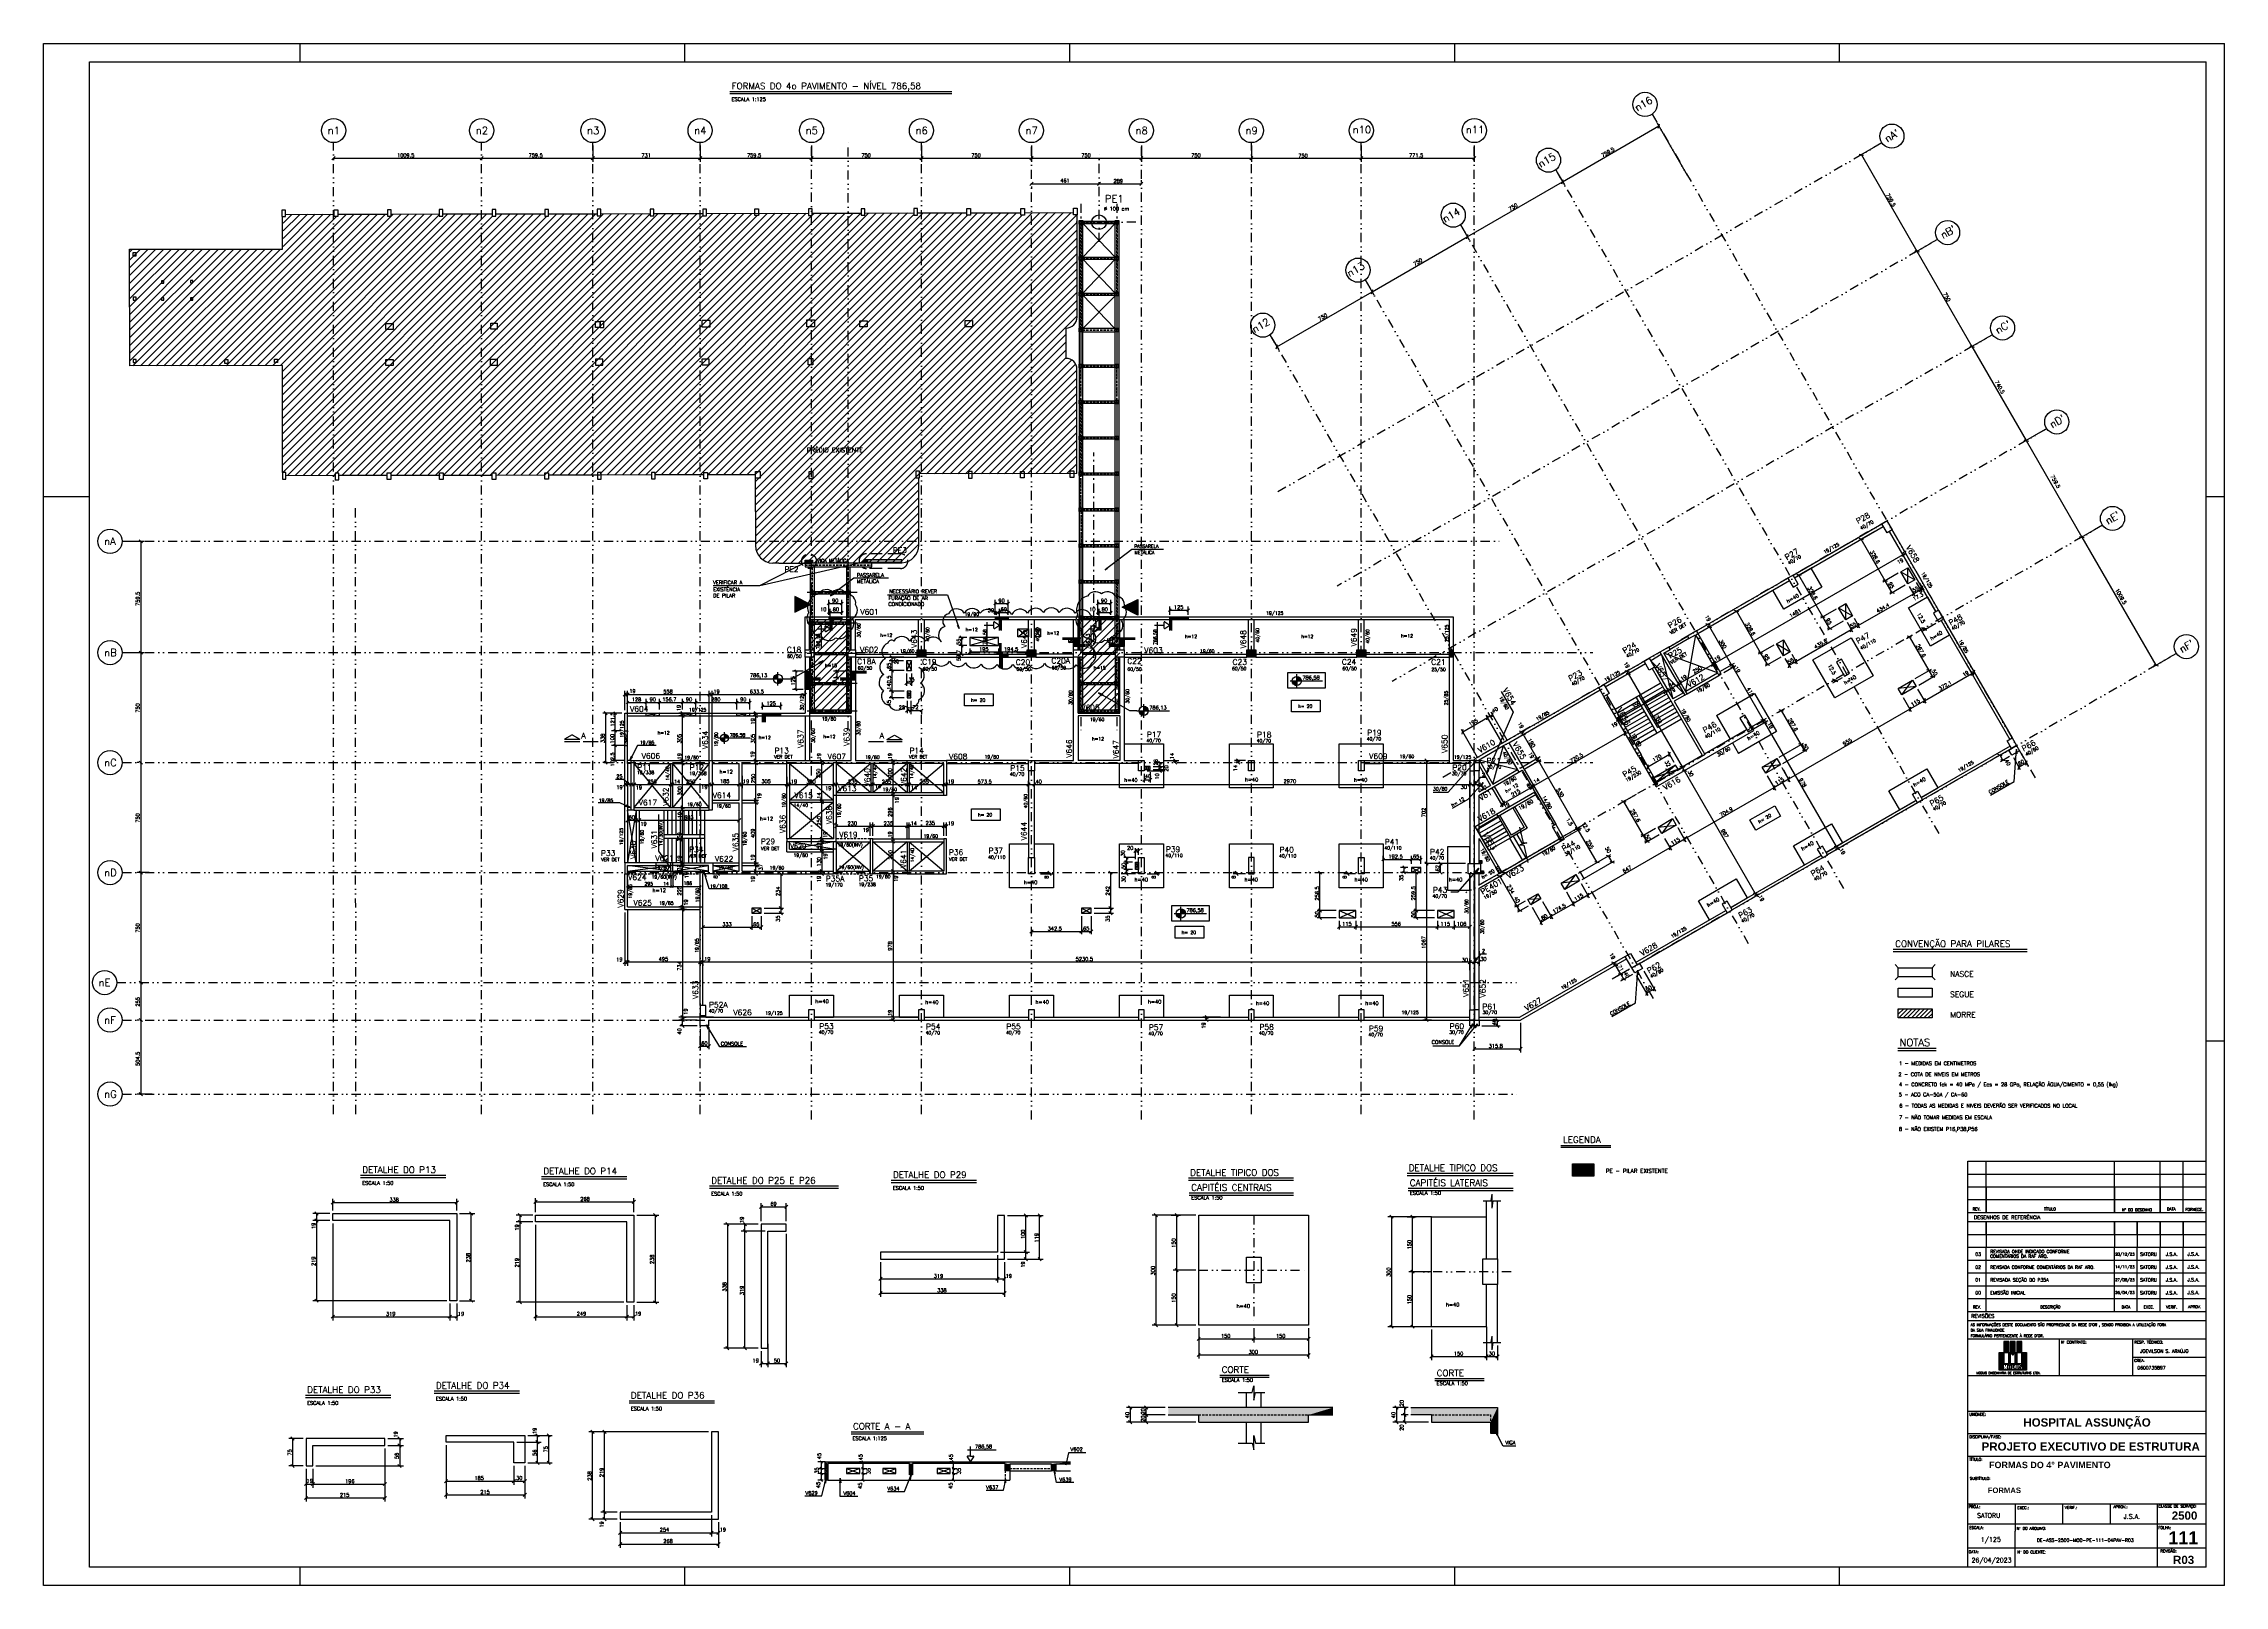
# Model space of a CAD drawing. Extents: x 552728 to 567603, y -747 to 9766.
import ezdxf
from ezdxf.enums import TextEntityAlignment as Align

# ---------------------------------------------------------------- set-up
doc = ezdxf.new("R2010")
doc.units = 0
doc.header["$LTSCALE"] = 125
doc.header["$MEASUREMENT"] = 0
for name, pattern in [('DIVIDE', [1.25, 0.5, -0.25, 0, -0.25, 0, -0.25]), ('ESTILO_TQS_0001', [1, 0.7, -0.3]), ('ESTILO_TQS_0003', [1, 0.5, -0.2, 0.1, -0.2]), ('HIDDEN2', [0.1875, 0.125, -0.0625])]:
    doc.linetypes.add(name, pattern=pattern)
doc.layers.get('0').update_dxf_attribs({"linetype": 'CONTINUOUS'})
for name, color, linetype in [('01-FORM', 7, 'CONTINUOUS'), ('01TEXT', 2, 'CONTINUOUS'), ('200', 151, 'HIDDEN2'), ('204', 14, 'ESTILO_TQS_0003'), ('205', 14, 'DIVIDE'), ('210', 11, 'HIDDEN2'), ('211', 240, 'ESTILO_TQS_0001'), ('216', 7, 'CONTINUOUS'), ('219', 240, 'CONTINUOUS'), ('220', 4, 'CONTINUOUS'), ('221', 5, 'CONTINUOUS'), ('222', 6, 'CONTINUOUS'), ('226', 10, 'CONTINUOUS'), ('228', 14, 'CONTINUOUS'), ('230', 3, 'CONTINUOUS'), ('231', 5, 'CONTINUOUS'), ('233', 230, 'CONTINUOUS'), ('238', 11, 'CONTINUOUS'), ('239', 4, 'CONTINUOUS'), ('241', 5, 'CONTINUOUS'), ('250', 5, 'CONTINUOUS'), ('253', 253, 'CONTINUOUS'), ('254', 254, 'CONTINUOUS'), ('90', 2, 'CONTINUOUS'), ('car-t01', 1, 'CONTINUOUS')]:
    doc.layers.add(name, color=color, linetype=linetype)
doc.styles.add('ROMANS', font='ROMANS.shx')
doc.styles.get("Standard").update_dxf_attribs({"font": 'ROMANS.SHX'})

# ---------------------------------------------------------------- blocks, each defined once
blk = doc.blocks.new('_H3F4873F2A0-000')
for p, q in [((7956.450772, 1530.364929), (7930.496212, 1537.319433)), ((7947.611993, 1545.674225), (7937.040647, 1548.506809)), ((7965.289551, 1515.055633), (7939.335046, 1522.010122)), ((7959.413985, 1503.689034), (7948.173881, 1506.700811))]:
    blk.add_line(p, q)
blk = doc.blocks.new('_H11')
for p, q in [((-8029.164553, 4916.192843), (-7980.602256, 4964.75514)), ((-8029.164553, 4921.496144), (-7985.905557, 4964.75514)), ((-8029.164553, 4926.799445), (-7991.208858, 4964.75514)), ((-8029.164553, 4932.102746), (-7996.512159, 4964.75514)), ((-8029.164553, 4937.406047), (-8001.81546, 4964.75514)), ((-8029.164553, 4942.709347), (-8007.118761, 4964.75514)), ((-8029.164553, 4948.012648), (-8012.422061, 4964.75514)), ((-8029.164553, 4953.315949), (-8017.725362, 4964.75514)), ((-8029.164553, 4958.61925), (-8023.028663, 4964.75514)), ((-8029.164553, 4963.922551), (-8028.331964, 4964.75514)), ((-8025.298955, 4914.75514), (-7975.298955, 4964.75514)), ((-8019.995655, 4914.75514), (-7969.995655, 4964.75514)), ((-8014.692354, 4914.75514), (-7969.164553, 4960.282941)), ((-8009.389053, 4914.75514), (-7969.164553, 4954.97964)), ((-8004.085752, 4914.75514), (-7969.164553, 4949.676339)), ((-7998.782451, 4914.75514), (-7969.164553, 4944.373038)), ((-7993.47915, 4914.75514), (-7969.164553, 4939.069737)), ((-7988.175849, 4914.75514), (-7969.164553, 4933.766436)), ((-7982.872549, 4914.75514), (-7969.164553, 4928.463135)), ((-7977.569248, 4914.75514), (-7969.164553, 4923.159835)), ((-7972.265947, 4914.75514), (-7969.164553, 4917.856534))]:
    blk.add_line(p, q)
blk = doc.blocks.new('_H69F3D69324-000')
for p, q in [((7611.56606, 3008.300915), (7632.765146, 3029.5)), ((7611.56606, 3013.604216), (7627.461845, 3029.5)), ((7611.56606, 3018.907517), (7622.158544, 3029.5)), ((7611.56606, 3024.210818), (7616.855243, 3029.5)), ((7611.56606, 3002.997614), (7636.56606, 3027.997614)), ((7611.56606, 2997.694313), (7636.56606, 3022.694313)), ((7611.56606, 2992.391012), (7636.56606, 3017.391012)), ((7611.56606, 2987.087712), (7636.56606, 3012.087712)), ((7611.56606, 2981.784411), (7636.56606, 3006.784411)), ((7614.584951, 2979.5), (7636.56606, 3001.48111)), ((7619.888252, 2979.5), (7636.56606, 2996.177809)), ((7625.191552, 2979.5), (7636.56606, 2990.874508)), ((7630.494853, 2979.5), (7636.56606, 2985.571207)), ((7635.798154, 2979.5), (7636.56606, 2980.267906))]:
    blk.add_line(p, q)
blk = doc.blocks.new('_HBDD8AE5693-000')
for p, q in [((1215.429891, 950.264849), (1227.165043, 962)), ((1215.435494, 897.237443), (1280.198052, 962)), ((1215.441097, 844.210037), (1333.23106, 962)), ((1215.446699, 791.182631), (1386.264069, 962)), ((1215.452302, 738.155225), (1439.297077, 962)), ((1215.457905, 685.127819), (1492.330086, 962)), ((1215.463507, 632.100413), (1500.428652, 917.065557)), ((1215.46911, 579.073007), (1500.428652, 864.032549)), ((1215.474713, 526.045601), (1500.428652, 810.99954)), ((1215.480315, 473.018195), (1500.428652, 757.966531)), ((1215.485918, 419.990789), (1500.428652, 704.933523)), ((1215.49152, 366.963383), (1500.428652, 651.900514)), ((1225.561146, 324), (1500.428652, 598.867506)), ((1278.594155, 324), (1500.428652, 545.834497)), ((1331.627163, 324), (1500.428652, 492.801488)), ((1384.660172, 324), (1500.428652, 439.76848)), ((1437.69318, 324), (1500.428652, 386.735471)), ((1490.726189, 324), (1500.428652, 333.702463))]:
    blk.add_line(p, q)
blk = doc.blocks.new('_HBDD8AE5693-001')
for p, q in [((3047.865508, 714.41313), (3295.452378, 962)), ((3047.865508, 767.446138), (3242.419369, 962)), ((3047.865508, 820.479147), (3189.386361, 962)), ((3047.865508, 873.512156), (3136.353352, 962)), ((3047.865508, 926.545164), (3083.320344, 962)), ((3047.865508, 661.380121), (3332.93156, 946.446173)), ((3047.865508, 608.347113), (3332.93156, 893.413165)), ((3047.865508, 555.314104), (3332.93156, 840.380156)), ((3047.865508, 502.281095), (3332.93156, 787.347148)), ((3047.865508, 449.248087), (3332.93156, 734.314139)), ((3047.865508, 396.215078), (3332.93156, 681.28113)), ((3047.865508, 343.18207), (3332.93156, 628.248122)), ((3081.716447, 324), (3332.93156, 575.215113)), ((3134.749455, 324), (3332.93156, 522.182105)), ((3187.782464, 324), (3332.93156, 469.149096)), ((3240.815472, 324), (3332.93156, 416.116087)), ((3293.848481, 324), (3332.93156, 363.083079))]:
    blk.add_line(p, q)

msp = doc.modelspace()

# ---------------------------------------------------------------- linework, layer by layer
for p, q in [((552728, -747), (552728, 9766)), ((552728, 9766), (567603, 9766)), ((554478, 9641), (554478, 9766)), ((557103, 9641), (557103, 9766)), ((559728, 9641), (559728, 9766)), ((562353, 9641), (562353, 9766)), ((564978, 9641), (564978, 9766)), ((567603, -747), (567603, 9766)), ((552728, 6678), (553041, 6678)), ((567478, 6678), (567603, 6678)), ((567478, 2966), (567603, 2966)), ((559318, 35), (559318, -30)), ((559318, 35), (559603, 35)), ((558078, -30), (559318, -30)), ((554478, -747), (554478, -622)), ((557103, -747), (557103, -622)), ((559728, -747), (559728, -622)), ((562353, -747), (562353, -622)), ((564978, -747), (564978, -622)), ((567603, -747), (552728, -747))]:
    msp.add_line(p, q)
for points in [[(558205, 50), (558205, 15), (558295, 15), (558295, 50), (558205, 50)], [(558452, 50), (558452, 15), (558542, 15), (558542, 50), (558452, 50)], [(558822, 50), (558822, 15), (558912, 15), (558912, 50), (558822, 50)]]:
    msp.add_lwpolyline(points)
at = {"layer": '200'}
for p, q in [((559804, 8315), (559804, 8535)), ((559805, 8535), (559805, 8315)), ((559817, 8548), (560037, 8548)), ((559817, 8547), (560037, 8547)), ((560049, 8315), (560049, 8535)), ((560050, 8535), (560050, 8315)), ((559804, 8070), (559804, 8290)), ((559805, 8290), (559805, 8070)), ((559817, 8303), (560037, 8303)), ((559817, 8302), (560037, 8302)), ((560049, 8070), (560049, 8290)), ((560050, 8290), (560050, 8070)), ((559804, 7825), (559804, 8045)), ((559805, 8045), (559805, 7825)), ((559817, 8058), (560037, 8058)), ((559817, 8057), (560037, 8057)), ((560049, 8045), (560049, 7825)), ((560050, 7825), (560050, 8045)), ((559804, 7800), (559804, 7580)), ((559805, 7580), (559805, 7800)), ((559817, 7813), (560037, 7813)), ((559817, 7812), (560037, 7812)), ((560049, 7800), (560049, 7580)), ((560050, 7580), (560050, 7800)), ((559804, 7335), (559804, 7555)), ((559805, 7335), (559805, 7555)), ((559817, 7568), (560037, 7568)), ((559817, 7567), (560037, 7567)), ((560049, 7335), (560049, 7555)), ((560050, 7335), (560050, 7555)), ((559804, 7090), (559804, 7310)), ((559805, 7310), (559805, 7090)), ((559817, 7323), (560037, 7323)), ((559817, 7322), (560037, 7322)), ((560049, 7310), (560049, 7090)), ((560050, 7090), (560050, 7310)), ((559804, 6845), (559804, 7065)), ((559805, 7065), (559805, 6845)), ((559817, 7078), (560037, 7078)), ((559817, 7077), (560037, 7077)), ((560049, 7065), (560049, 6845)), ((560050, 6845), (560050, 7065)), ((559804, 6600), (559804, 6820)), ((559805, 6600), (559805, 6820)), ((559817, 6833), (560037, 6833)), ((559817, 6832), (560037, 6832)), ((560049, 6820), (560049, 6600)), ((560050, 6600), (560050, 6820)), ((559804, 6575), (559804, 6354)), ((559805, 6575), (559805, 6355)), ((559817, 6588), (560037, 6588)), ((559817, 6587), (560037, 6587)), ((560049, 6575), (560049, 6355)), ((560050, 6355), (560050, 6575)), ((559804, 6330), (559804, 6109)), ((559805, 6110), (559805, 6330)), ((559817, 6343), (560037, 6343)), ((559817, 6342), (560037, 6342)), ((560049, 6330), (560049, 6110)), ((560050, 6110), (560050, 6330)), ((557923, 6211), (558378, 6211)), ((557923, 6209), (558378, 6209)), ((557971, 6034), (557971, 6197)), ((557973, 6034), (557973, 6197)), ((558216, 6034), (558216, 6197)), ((558218, 6034), (558218, 6197)), ((557971, 5827), (557971, 6009)), ((557973, 5827), (557973, 6009)), ((557984, 6022), (558204, 6022)), ((557984, 6021), (558204, 6021)), ((558216, 5827), (558216, 6009)), ((558218, 5827), (558218, 6009)), ((559804, 6085), (559804, 5865)), ((559805, 5865), (559805, 6085)), ((559817, 6098), (560037, 6098)), ((559817, 6097), (560037, 6097)), ((560049, 5865), (560049, 6085)), ((560050, 6085), (560050, 5865)), ((557971, 5633), (557971, 5802)), ((557973, 5633), (557973, 5802)), ((557984, 5815), (558204, 5815)), ((557984, 5814), (558204, 5814)), ((558216, 5633), (558216, 5802)), ((558218, 5633), (558218, 5802)), ((559803, 5838), (559803, 5840)), ((559803, 5839), (559804, 5633)), ((559805, 5838), (559805, 5840)), ((559805, 5633), (559805, 5839)), ((559817, 5853), (560037, 5853)), ((559817, 5852), (560037, 5852)), ((560048, 5838), (560048, 5840)), ((560049, 5633), (560049, 5840)), ((560050, 5838), (560050, 5840)), ((560050, 5840), (560050, 5633)), ((557971, 5415), (557971, 5583)), ((557973, 5415), (557973, 5583)), ((557984, 5608), (558204, 5608)), ((557984, 5607), (558204, 5607)), ((558216, 5415), (558216, 5583)), ((558218, 5415), (558218, 5583)), ((559804, 5415), (559804, 5583)), ((559805, 5415), (559805, 5583)), ((559814, 5608), (560039, 5608)), ((560039, 5607), (559814, 5607)), ((560049, 5415), (560049, 5583)), ((560050, 5415), (560050, 5583)), ((557971, 5228), (557971, 5390)), ((557973, 5228), (557973, 5390)), ((557984, 5403), (558204, 5403)), ((557984, 5401), (558204, 5401)), ((558216, 5228), (558216, 5390)), ((558218, 5228), (558218, 5390)), ((559804, 5228), (559804, 5390)), ((559805, 5228), (559805, 5390)), ((559817, 5403), (560037, 5403)), ((559817, 5401), (560037, 5401)), ((560048, 5388), (560048, 5390)), ((560050, 5388), (560050, 5390)), ((557984, 5216), (558204, 5216)), ((557984, 5214), (558204, 5214)), ((559817, 5216), (560037, 5216)), ((559817, 5214), (560037, 5214)), ((557971, 5201), (557971, 5203)), ((557973, 5201), (557973, 5203)), ((558216, 5201), (558216, 5203)), ((558218, 5201), (558218, 5203)), ((559803, 5201), (559803, 5203)), ((559805, 5201), (559805, 5203)), ((560048, 5201), (560048, 5203)), ((560050, 5201), (560050, 5203)), ((562649, 4497), (562640, 4513))]:
    msp.add_line(p, q, dxfattribs=at)
at = {"layer": '204'}
for p, q in [((559804, 8674), (559804, 5084)), ((560049, 8674), (560049, 5084)), ((559892, 5578), (559892, 6977))]:
    msp.add_line(p, q, dxfattribs=at)
at = {"layer": '205'}
for p, q in [((563700, 9285), (566322, 4742)), ((554706, 2467), (554706, 9091)), ((555716, 2467), (555716, 9091)), ((556475, 2467), (556475, 9091)), ((557206, 2467), (557206, 9091)), ((557966, 2429), (557966, 9091)), ((558217, 5084), (558217, 9091)), ((558716, 2467), (558716, 9091)), ((559466, 2429), (559466, 9091)), ((560216, 2429), (560216, 9091)), ((560966, 2467), (560966, 9091)), ((565266, 9088), (561144, 6708)), ((561716, 2467), (561716, 9091)), ((562487, 2429), (562487, 9091)), ((559927, 8413), (559927, 9012)), ((563042, 8905), (565664, 4363)), ((560179, 8548), (559758, 8548)), ((560059, 8548), (559768, 8548)), ((562393, 8530), (565015, 3988)), ((565646, 8431), (561552, 6067)), ((561743, 8155), (564365, 3613)), ((561093, 7780), (563716, 3238)), ((566021, 7781), (561927, 5417)), ((566391, 7140), (562257, 4753)), ((554857, 2467), (554856, 6615)), ((566771, 6482), (562430, 3976)), ((553264, 6372), (556878, 6372)), ((556898, 6372), (562676, 6372)), ((558277, 6022), (557936, 6022)), ((558277, 5815), (557936, 5815)), ((553264, 5613), (563296, 5613)), ((558277, 5608), (557936, 5608)), ((567276, 5608), (563420, 3382)), ((558277, 5402), (557936, 5402)), ((558277, 5215), (557936, 5215)), ((553264, 4863), (563296, 4863)), ((553264, 4113), (562759, 4113)), ((553226, 3363), (562775, 3363)), ((553264, 3108), (562792, 3108)), ((553264, 2603), (562792, 2603)), ((560982, 1777), (560982, 1027)), ((560607, 1402), (561357, 1402)), ((562738, 1392), (562088, 1392))]:
    msp.add_line(p, q, dxfattribs=at)
at = {"layer": '210'}
for p, q in [((558237, 5839), (558267, 5839)), ((558696, 5839), (558736, 5839)), ((559446, 5839), (559486, 5839)), ((559754, 5839), (559784, 5839)), ((560069, 5839), (560099, 5839)), ((558365, 4343), (558135, 4343)), ((557006, 4161), (557006, 4180)), ((557020, 4161), (557020, 4180)), ((556711, 4105), (557206, 4105)), ((558135, 4105), (558365, 4105)), ((560607, 415), (561357, 415)), ((562195, 415), (562598, 415)), ((562598, 415), (562598, 365)), ((559288, 35), (559288, -30)), ((559318, 50), (559603, 50))]:
    msp.add_line(p, q, dxfattribs=at)
for points in [[(556692, 5079), (556711, 5079), (556692, 4979), (556711, 4979), (556692, 5079)], [(556839, 5182), (556839, 5201), (556929, 5182), (556929, 5201), (556839, 5182)], [(557086, 5182), (557086, 5201), (557176, 5182), (557176, 5201), (557086, 5182)], [(557456, 5182), (557456, 5201), (557546, 5182), (557546, 5201), (557456, 5182)]]:
    msp.add_lwpolyline(points, dxfattribs=at)
at = {"layer": '211'}
for p, q in [((558573, 6287), (558340, 6287)), ((558573, 6187), (558340, 6187))]:
    msp.add_line(p, q, dxfattribs=at)
msp.add_circle((557949, 6237), 50, dxfattribs=at)
for centre, start, end in [((558340, 6237), 90, 270), ((558573, 6237), 270, 90)]:
    msp.add_arc(centre, 50, start, end, dxfattribs=at)
at = {"layer": '216'}
for p, q in [((563742, 9189), (563751, 9219)), ((554695, 8973), (554717, 8995)), ((555705, 8973), (555727, 8995)), ((555705, 8973), (555727, 8995)), ((556464, 8973), (556486, 8995)), ((556464, 8973), (556486, 8995)), ((557195, 8973), (557217, 8995)), ((557195, 8973), (557217, 8995)), ((557955, 8973), (557977, 8995)), ((557955, 8973), (557977, 8995)), ((558705, 8973), (558727, 8995)), ((558705, 8973), (558727, 8995)), ((559455, 8973), (559477, 8995)), ((559455, 8973), (559477, 8995)), ((560205, 8973), (560227, 8995)), ((560205, 8973), (560227, 8995)), ((560955, 8973), (560977, 8995)), ((560955, 8973), (560977, 8995)), ((561705, 8973), (561727, 8995)), ((561705, 8973), (561727, 8995)), ((562476, 8973), (562498, 8995)), ((565111, 9012), (565142, 9004)), ((559455, 8798), (559477, 8820)), ((559916, 8798), (559938, 8820)), ((559916, 8798), (559938, 8820)), ((560205, 8798), (560227, 8820)), ((563085, 8809), (563093, 8839)), ((563085, 8809), (563093, 8839)), ((562435, 8434), (562443, 8464)), ((562435, 8434), (562443, 8464)), ((565491, 8354), (565521, 8346)), ((565491, 8354), (565521, 8346)), ((561786, 8059), (561794, 8089)), ((561786, 8059), (561794, 8089)), ((561136, 7684), (561144, 7714)), ((565866, 7704), (565896, 7696)), ((565866, 7704), (565896, 7696)), ((566236, 7063), (566267, 7055)), ((566236, 7063), (566267, 7055)), ((566616, 6405), (566646, 6397)), ((566616, 6405), (566646, 6397)), ((553379, 6383), (553402, 6361)), ((565407, 6268), (565415, 6298)), ((565407, 6268), (565415, 6298)), ((565423, 6277), (565431, 6308)), ((565423, 6277), (565431, 6308)), ((564066, 5810), (564096, 5802)), ((564096, 5802), (564066, 5810)), ((564075, 5794), (564105, 5785)), ((564075, 5794), (564105, 5785)), ((565568, 5775), (565538, 5783)), ((565574, 5764), (565544, 5772)), ((553379, 5624), (553402, 5602)), ((553379, 5624), (553402, 5602)), ((564108, 5518), (564116, 5548)), ((564108, 5518), (564116, 5548)), ((564124, 5527), (564132, 5558)), ((564124, 5527), (564132, 5558)), ((564124, 5527), (564132, 5558)), ((564225, 5534), (564255, 5526)), ((564225, 5534), (564255, 5526)), ((564235, 5517), (564265, 5509)), ((564235, 5517), (564265, 5509)), ((567121, 5531), (567151, 5523)), ((557705, 5436), (557737, 5436)), ((557705, 5434), (557768, 5434)), ((557706, 5442), (557737, 5442)), ((557706, 5440), (557737, 5440)), ((557706, 5438), (557737, 5438)), ((557707, 5444), (557737, 5444)), ((557708, 5446), (557737, 5446)), ((557709, 5448), (557737, 5448)), ((557710, 5450), (557737, 5450)), ((557711, 5452), (557737, 5452)), ((557713, 5454), (557737, 5454)), ((557714, 5456), (557737, 5456)), ((557716, 5458), (557737, 5458)), ((557719, 5460), (557737, 5460)), ((557722, 5462), (557737, 5462)), ((557727, 5464), (557737, 5464)), ((557737, 5403), (557737, 5465)), ((557737, 5432), (557768, 5432)), ((557737, 5430), (557768, 5430)), ((557737, 5428), (557767, 5428)), ((557737, 5426), (557767, 5426)), ((557737, 5424), (557766, 5424)), ((557737, 5422), (557766, 5422)), ((557737, 5420), (557765, 5420)), ((557737, 5418), (557764, 5418)), ((557737, 5416), (557762, 5416)), ((557737, 5414), (557761, 5414)), ((557737, 5412), (557759, 5412)), ((557737, 5410), (557757, 5410)), ((557737, 5408), (557754, 5408)), ((557737, 5406), (557751, 5406)), ((557737, 5404), (557746, 5404)), ((561245, 5420), (561307, 5420)), ((561276, 5418), (561245, 5418)), ((561276, 5416), (561245, 5416)), ((561276, 5414), (561245, 5414)), ((561276, 5412), (561246, 5412)), ((561276, 5410), (561246, 5410)), ((561276, 5408), (561247, 5408)), ((561276, 5406), (561248, 5406)), ((561276, 5404), (561249, 5404)), ((561276, 5402), (561250, 5402)), ((561276, 5400), (561252, 5400)), ((561276, 5398), (561253, 5398)), ((561276, 5396), (561256, 5396)), ((561276, 5394), (561258, 5394)), ((561276, 5392), (561261, 5392)), ((561276, 5390), (561266, 5390)), ((561276, 5451), (561276, 5388)), ((561276, 5449), (561285, 5449)), ((561276, 5447), (561290, 5447)), ((561276, 5446), (561294, 5446)), ((561276, 5444), (561296, 5444)), ((561276, 5442), (561298, 5442)), ((561276, 5440), (561300, 5440)), ((561276, 5438), (561301, 5438)), ((561276, 5436), (561303, 5436)), ((561276, 5434), (561304, 5434)), ((561276, 5432), (561305, 5432)), ((561276, 5430), (561305, 5430)), ((561276, 5428), (561306, 5428)), ((561276, 5426), (561307, 5426)), ((561276, 5424), (561307, 5424)), ((561276, 5422), (561307, 5422)), ((563513, 5491), (563543, 5483)), ((563522, 5474), (563553, 5466)), ((563522, 5474), (563553, 5466)), ((563785, 5332), (563793, 5362)), ((563785, 5332), (563793, 5362)), ((563802, 5341), (563810, 5371)), ((563802, 5341), (563810, 5371)), ((563875, 5383), (563883, 5414)), ((563875, 5383), (563883, 5414)), ((563891, 5393), (563899, 5423)), ((563891, 5393), (563899, 5423)), ((564960, 5424), (564930, 5432)), ((564966, 5413), (564936, 5421)), ((556573, 5190), (556551, 5212)), ((556681, 5317), (556703, 5339)), ((556681, 5317), (556703, 5339)), ((556700, 5317), (556722, 5339)), ((556700, 5317), (556722, 5339)), ((557097, 5190), (557075, 5212)), ((557258, 5317), (557280, 5339)), ((557258, 5317), (557280, 5339)), ((557277, 5317), (557299, 5339)), ((557277, 5317), (557299, 5339)), ((560201, 5216), (560263, 5216)), ((560232, 5214), (560201, 5214)), ((560232, 5212), (560201, 5212)), ((560232, 5210), (560201, 5210)), ((560232, 5208), (560202, 5208)), ((560232, 5247), (560232, 5184)), ((560232, 5245), (560241, 5245)), ((560232, 5243), (560246, 5243)), ((560232, 5241), (560249, 5241)), ((560232, 5239), (560252, 5239)), ((560232, 5238), (560254, 5238)), ((560232, 5236), (560256, 5236)), ((560232, 5234), (560257, 5234)), ((560232, 5232), (560259, 5232)), ((560232, 5230), (560260, 5230)), ((560232, 5228), (560261, 5228)), ((560232, 5226), (560261, 5226)), ((560232, 5224), (560262, 5224)), ((560232, 5222), (560262, 5222)), ((560232, 5220), (560263, 5220)), ((560232, 5218), (560263, 5218)), ((557097, 5171), (557075, 5193)), ((557097, 5171), (557075, 5193)), ((560232, 5206), (560202, 5206)), ((560232, 5204), (560203, 5204)), ((560232, 5202), (560204, 5202)), ((560232, 5200), (560205, 5200)), ((560232, 5198), (560206, 5198)), ((560232, 5196), (560208, 5196)), ((560232, 5194), (560209, 5194)), ((560232, 5192), (560212, 5192)), ((560232, 5190), (560214, 5190)), ((560232, 5188), (560217, 5188)), ((560232, 5186), (560222, 5186)), ((562404, 5058), (562412, 5088)), ((562573, 5155), (562581, 5185)), ((562573, 5155), (562581, 5185)), ((562608, 5175), (562616, 5205)), ((562826, 5068), (562795, 5077)), ((562835, 5052), (562805, 5060)), ((562835, 5052), (562805, 5060)), ((563458, 5143), (563466, 5173)), ((563458, 5143), (563466, 5173)), ((563466, 5173), (563458, 5143)), ((563474, 5153), (563483, 5183)), ((563474, 5153), (563483, 5183)), ((563512, 5049), (563520, 5080)), ((564442, 5158), (564472, 5150)), ((564442, 5158), (564472, 5150)), ((564452, 5141), (564482, 5133)), ((564452, 5141), (564482, 5133)), ((557345, 5031), (557398, 5031)), ((557372, 5029), (557345, 5029)), ((557372, 5027), (557346, 5027)), ((557372, 5025), (557346, 5025)), ((557372, 5024), (557346, 5024)), ((557372, 5022), (557347, 5022)), ((557372, 5020), (557347, 5020)), ((557372, 5019), (557348, 5019)), ((557372, 5017), (557349, 5017)), ((557372, 5015), (557350, 5015)), ((557372, 5014), (557351, 5014)), ((557372, 5012), (557353, 5012)), ((557372, 5010), (557355, 5010)), ((557372, 5009), (557357, 5009)), ((557372, 5007), (557360, 5007)), ((557372, 5005), (557364, 5005)), ((557372, 5057), (557372, 5004)), ((557372, 5056), (557380, 5056)), ((557372, 5054), (557384, 5054)), ((557372, 5052), (557387, 5052)), ((557372, 5051), (557389, 5051)), ((557372, 5049), (557391, 5049)), ((557372, 5047), (557392, 5047)), ((557372, 5046), (557394, 5046)), ((557372, 5044), (557395, 5044)), ((557372, 5042), (557396, 5042)), ((557372, 5041), (557396, 5041)), ((557372, 5039), (557397, 5039)), ((557372, 5037), (557398, 5037)), ((557372, 5036), (557398, 5036)), ((557372, 5034), (557398, 5034)), ((557372, 5032), (557398, 5032)), ((563815, 4905), (563823, 4935)), ((566088, 4909), (566058, 4918)), ((553379, 4874), (553402, 4852)), ((553379, 4874), (553402, 4852)), ((556573, 4852), (556551, 4874)), ((557097, 4866), (557075, 4888)), ((557097, 4866), (557075, 4888)), ((557097, 4866), (557075, 4888)), ((557097, 4866), (557075, 4888)), ((557097, 4846), (557075, 4868)), ((557097, 4846), (557075, 4868)), ((558048, 4866), (558026, 4888)), ((558048, 4866), (558026, 4888)), ((558048, 4847), (558026, 4869)), ((558048, 4847), (558026, 4869)), ((558533, 4866), (558511, 4888)), ((558533, 4866), (558511, 4888)), ((558533, 4866), (558511, 4888)), ((558533, 4866), (558511, 4888)), ((558533, 4847), (558511, 4869)), ((558533, 4847), (558511, 4869)), ((560435, 4888), (560457, 4866)), ((560435, 4874), (560457, 4852)), ((560865, 4888), (560887, 4866)), ((560865, 4874), (560887, 4852)), ((562150, 4888), (562173, 4866)), ((562930, 4887), (562900, 4896)), ((562930, 4887), (562900, 4896)), ((562940, 4871), (562909, 4879)), ((562909, 4879), (562940, 4871)), ((562909, 4879), (562940, 4871)), ((563667, 4820), (563675, 4850)), ((563822, 4811), (563791, 4819)), ((563838, 4783), (563807, 4791)), ((563889, 4839), (563920, 4831)), ((563889, 4839), (563920, 4831)), ((563904, 4813), (563935, 4805)), ((563904, 4813), (563935, 4805)), ((566108, 4875), (566078, 4883)), ((566197, 4816), (566206, 4847)), ((566249, 4846), (566257, 4877)), ((556703, 4725), (556681, 4702)), ((556722, 4725), (556700, 4702)), ((556722, 4725), (556700, 4702)), ((556725, 4702), (556747, 4725)), ((556725, 4702), (556747, 4725)), ((556747, 4725), (556725, 4702)), ((556745, 4702), (556767, 4725)), ((556745, 4702), (556767, 4725)), ((556994, 4702), (557016, 4725)), ((556994, 4702), (557016, 4725)), ((557008, 4702), (557030, 4725)), ((557008, 4702), (557030, 4725)), ((557258, 4702), (557280, 4726)), ((557258, 4702), (557280, 4726)), ((557278, 4702), (557300, 4726)), ((557278, 4702), (557300, 4726)), ((557462, 4702), (557484, 4726)), ((557462, 4702), (557484, 4726)), ((557481, 4702), (557503, 4726)), ((557481, 4702), (557503, 4726)), ((557481, 4702), (557503, 4725)), ((557786, 4702), (557808, 4725)), ((557786, 4702), (557808, 4725)), ((557786, 4702), (557808, 4725)), ((557805, 4702), (557827, 4725)), ((557805, 4702), (557827, 4725)), ((558048, 4597), (558026, 4619)), ((558048, 4597), (558026, 4619)), ((558105, 4702), (558127, 4725)), ((558105, 4702), (558127, 4725)), ((558124, 4702), (558146, 4725)), ((558124, 4702), (558146, 4725)), ((558359, 4702), (558381, 4725)), ((558359, 4702), (558381, 4725)), ((558373, 4702), (558395, 4725)), ((558373, 4702), (558395, 4725)), ((558533, 4647), (558511, 4669)), ((558533, 4647), (558511, 4669)), ((558533, 4628), (558511, 4650)), ((558533, 4628), (558511, 4650)), ((558608, 4702), (558630, 4725)), ((558608, 4702), (558630, 4725)), ((558622, 4702), (558644, 4725)), ((558622, 4702), (558644, 4725)), ((558857, 4702), (558879, 4725)), ((558857, 4702), (558879, 4725)), ((558876, 4702), (558898, 4725)), ((558876, 4702), (558898, 4725)), ((558876, 4702), (558898, 4725)), ((559435, 4702), (559457, 4725)), ((559435, 4702), (559457, 4725)), ((559475, 4702), (559497, 4725)), ((559475, 4702), (559497, 4725)), ((562445, 4702), (562467, 4725)), ((562445, 4702), (562467, 4725)), ((562445, 4702), (562467, 4725)), ((562475, 4702), (562497, 4725)), ((562475, 4702), (562497, 4725)), ((562478, 4702), (562500, 4725)), ((562478, 4702), (562500, 4725)), ((562508, 4702), (562530, 4725)), ((562871, 4679), (562879, 4709)), ((562871, 4679), (562879, 4709)), ((562876, 4682), (562884, 4712)), ((562876, 4682), (562884, 4712)), ((562888, 4689), (562896, 4719)), ((562888, 4689), (562896, 4719)), ((556700, 4458), (556722, 4481)), ((556760, 4458), (556782, 4481)), ((556760, 4458), (556782, 4481)), ((556779, 4458), (556801, 4481)), ((556779, 4458), (556801, 4481)), ((557097, 4547), (557075, 4569)), ((557097, 4547), (557075, 4569)), ((557098, 4528), (557076, 4550)), ((557098, 4528), (557076, 4550)), ((557462, 4458), (557484, 4481)), ((558048, 4583), (558026, 4605)), ((558048, 4583), (558026, 4605)), ((562668, 4562), (562676, 4592)), ((562685, 4572), (562693, 4602)), ((562685, 4572), (562693, 4602)), ((558048, 4333), (558026, 4355)), ((558048, 4333), (558026, 4355)), ((558026, 4336), (558048, 4314)), ((558124, 4418), (558146, 4440)), ((558354, 4418), (558376, 4440)), ((558354, 4418), (558376, 4440)), ((558373, 4418), (558395, 4440)), ((558373, 4418), (558395, 4440)), ((558533, 4332), (558511, 4354)), ((558533, 4332), (558511, 4354)), ((558533, 4313), (558511, 4335)), ((558533, 4313), (558511, 4335)), ((558608, 4418), (558630, 4440)), ((558608, 4418), (558630, 4440)), ((558622, 4418), (558644, 4440)), ((558622, 4418), (558644, 4440)), ((558857, 4418), (558879, 4440)), ((558857, 4418), (558879, 4440)), ((558876, 4418), (558898, 4440)), ((563174, 4420), (563205, 4412)), ((563174, 4420), (563205, 4412)), ((563205, 4411), (563175, 4419)), ((563175, 4419), (563205, 4411)), ((563212, 4400), (563181, 4408)), ((557097, 4169), (557075, 4191)), ((557097, 4169), (557075, 4191)), ((557097, 4150), (557075, 4172)), ((557097, 4150), (557075, 4172)), ((558026, 4284), (558048, 4262)), ((558026, 4284), (558048, 4262)), ((558026, 4265), (558048, 4243)), ((558026, 4265), (558048, 4243)), ((562150, 4186), (562173, 4164)), ((562150, 4186), (562173, 4164)), ((562268, 4164), (562246, 4186)), ((564941, 4294), (564971, 4286)), ((564941, 4294), (564971, 4286)), ((564950, 4278), (564980, 4270)), ((564950, 4278), (564980, 4270)), ((553379, 4124), (553402, 4102)), ((553379, 4124), (553402, 4102)), ((557097, 4113), (557075, 4135)), ((557097, 4094), (557075, 4116)), ((557097, 4094), (557075, 4116)), ((557075, 4116), (557097, 4094)), ((557075, 4116), (557097, 4094)), ((557316, 4124), (557338, 4102)), ((557316, 4116), (557338, 4094)), ((558026, 4135), (558048, 4113)), ((558026, 4135), (558048, 4113)), ((558026, 4135), (558048, 4113)), ((558026, 4116), (558048, 4094)), ((558533, 4113), (558511, 4135)), ((558533, 4113), (558511, 4135)), ((558533, 4094), (558511, 4116)), ((558533, 4094), (558511, 4116)), ((558511, 4116), (558533, 4094)), ((558511, 4116), (558533, 4094)), ((559601, 4102), (559579, 4124)), ((559601, 4094), (559579, 4116)), ((560877, 4102), (560855, 4124)), ((560877, 4094), (560855, 4116)), ((561633, 4102), (561611, 4124)), ((561633, 4094), (561611, 4116)), ((562268, 4102), (562246, 4124)), ((557075, 3891), (557097, 3869)), ((557075, 3891), (557097, 3869)), ((557075, 3872), (557097, 3850)), ((557075, 3872), (557097, 3850)), ((557075, 3872), (557097, 3850)), ((564388, 3975), (564418, 3967)), ((564388, 3975), (564418, 3967)), ((564397, 3959), (564428, 3951)), ((560454, 3834), (560516, 3834)), ((560485, 3832), (560454, 3832)), ((560485, 3830), (560454, 3830)), ((560485, 3828), (560454, 3828)), ((560485, 3826), (560455, 3826)), ((560485, 3824), (560455, 3824)), ((560485, 3822), (560456, 3822)), ((560485, 3820), (560457, 3820)), ((560485, 3818), (560458, 3818)), ((560485, 3816), (560459, 3816)), ((560485, 3814), (560461, 3814)), ((560485, 3812), (560462, 3812)), ((560485, 3810), (560465, 3810)), ((560485, 3808), (560467, 3808)), ((560485, 3806), (560470, 3806)), ((560485, 3804), (560475, 3804)), ((560485, 3865), (560485, 3802)), ((560485, 3863), (560494, 3863)), ((560485, 3861), (560499, 3861)), ((560485, 3859), (560503, 3859)), ((560485, 3857), (560505, 3857)), ((560485, 3855), (560507, 3855)), ((560485, 3853), (560509, 3853)), ((560485, 3851), (560511, 3851)), ((560485, 3849), (560512, 3849)), ((560485, 3847), (560513, 3847)), ((560485, 3845), (560514, 3845)), ((560485, 3843), (560514, 3843)), ((560485, 3841), (560515, 3841)), ((560485, 3839), (560516, 3839)), ((560485, 3838), (560516, 3838)), ((560485, 3836), (560516, 3836)), ((556703, 3514), (556681, 3492)), ((556703, 3514), (556681, 3492)), ((556703, 3514), (556681, 3492)), ((556703, 3514), (556681, 3492)), ((556722, 3514), (556700, 3492)), ((556722, 3514), (556700, 3492)), ((557217, 3514), (557195, 3492)), ((557217, 3514), (557195, 3492)), ((557236, 3514), (557214, 3492)), ((557236, 3514), (557214, 3492)), ((562445, 3492), (562467, 3514)), ((562445, 3492), (562467, 3514)), ((562445, 3492), (562467, 3514)), ((562445, 3492), (562467, 3514)), ((562445, 3492), (562467, 3514)), ((562467, 3514), (562445, 3492)), ((562475, 3492), (562497, 3514)), ((562475, 3492), (562497, 3514)), ((562478, 3492), (562500, 3514)), ((562478, 3492), (562500, 3514)), ((562508, 3492), (562530, 3514)), ((562530, 3514), (562508, 3492)), ((563456, 3494), (563426, 3502)), ((563466, 3477), (563435, 3485)), ((563466, 3477), (563435, 3485)), ((563501, 3416), (563471, 3424)), ((563471, 3424), (563501, 3416)), ((553379, 3374), (553402, 3352)), ((553379, 3374), (553402, 3352)), ((553379, 3374), (553402, 3352)), ((563491, 3389), (563521, 3381)), ((563658, 3276), (563666, 3307)), ((563710, 3306), (563718, 3337)), ((557075, 3138), (557097, 3116)), ((557075, 3138), (557097, 3116)), ((557075, 3138), (557097, 3116)), ((558511, 3138), (558533, 3116)), ((558511, 3138), (558533, 3116)), ((558511, 3138), (558533, 3116)), ((560672, 3116), (560650, 3138)), ((560672, 3116), (560650, 3138)), ((553379, 3119), (553402, 3097)), ((553379, 3119), (553402, 3097)), ((557075, 3119), (557097, 3097)), ((557097, 3097), (557075, 3119)), ((557097, 3057), (557075, 3079)), ((558511, 3119), (558533, 3097)), ((560672, 3097), (560650, 3119)), ((562150, 3119), (562173, 3097)), ((562655, 3097), (562633, 3119)), ((562655, 3057), (562633, 3079)), ((557195, 2918), (557217, 2940)), ((557255, 2918), (557277, 2940)), ((562476, 2900), (562498, 2922)), ((562792, 2900), (562814, 2922)), ((553379, 2614), (553402, 2592)), ((554578, 1800), (554600, 1778)), ((554690, 1852), (554712, 1874)), ((555535, 1852), (555557, 1874)), ((555655, 1778), (555633, 1800)), ((555965, 1789), (555987, 1767)), ((556073, 1857), (556095, 1879)), ((556743, 1857), (556765, 1879)), ((556888, 1789), (556910, 1767)), ((557611, 1823), (557633, 1845)), ((557783, 1823), (557805, 1845)), ((559439, 1763), (559417, 1786)), ((559533, 1763), (559511, 1786)), ((560303, 1788), (560326, 1766)), ((560468, 1766), (560446, 1788)), ((554578, 1752), (554600, 1730)), ((554578, 1752), (554600, 1730)), ((555965, 1742), (555987, 1720)), ((555965, 1742), (555987, 1720)), ((557381, 1727), (557403, 1705)), ((557523, 1705), (557501, 1727)), ((557523, 1658), (557501, 1680)), ((557523, 1658), (557501, 1680)), ((561911, 1778), (561933, 1756)), ((562076, 1756), (562054, 1778)), ((559439, 1513), (559417, 1536)), ((559439, 1513), (559417, 1536)), ((559439, 1466), (559417, 1488)), ((559533, 1466), (559511, 1488)), ((558426, 1332), (558448, 1354)), ((559224, 1332), (559246, 1354)), ((559224, 1332), (559246, 1354)), ((559271, 1332), (559293, 1354)), ((560468, 1391), (560446, 1413)), ((560468, 1391), (560446, 1413)), ((562076, 1381), (562054, 1403)), ((562076, 1381), (562054, 1403)), ((554578, 1205), (554600, 1183)), ((555655, 1183), (555633, 1205)), ((555965, 1194), (555987, 1172)), ((556888, 1194), (556910, 1172)), ((558426, 1234), (558448, 1256)), ((559271, 1234), (559293, 1256)), ((554690, 1074), (554712, 1096)), ((555488, 1074), (555510, 1096)), ((555488, 1074), (555510, 1096)), ((555535, 1074), (555557, 1096)), ((556073, 1074), (556095, 1096)), ((556695, 1074), (556717, 1096)), ((556695, 1074), (556717, 1096)), ((556743, 1074), (556765, 1096)), ((560303, 1038), (560326, 1016)), ((560468, 1016), (560446, 1038)), ((560596, 923), (560618, 945)), ((560971, 923), (560993, 945)), ((560971, 923), (560993, 945)), ((561346, 923), (561368, 945)), ((561911, 1028), (561933, 1006)), ((562076, 1006), (562054, 1028)), ((557381, 882), (557403, 860)), ((557523, 860), (557501, 882)), ((557611, 755), (557633, 777)), ((557658, 755), (557680, 777)), ((557658, 755), (557680, 777)), ((557783, 755), (557805, 777)), ((560596, 813), (560618, 835)), ((561346, 813), (561368, 835)), ((562184, 802), (562206, 824)), ((562559, 802), (562581, 824)), ((562559, 802), (562581, 824)), ((562634, 802), (562656, 824)), ((560129, 477), (560151, 454)), ((560259, 454), (560237, 477)), ((561945, 477), (561967, 454)), ((562023, 454), (562001, 477)), ((556484, 289), (556461, 311)), ((556565, 289), (556543, 311)), ((560129, 377), (560151, 354)), ((560259, 404), (560237, 427)), ((560259, 404), (560237, 427)), ((560259, 354), (560237, 377)), ((561945, 377), (561967, 354)), ((562023, 404), (562001, 427)), ((562023, 404), (562001, 427)), ((562023, 354), (562001, 377)), ((554415, 265), (554437, 243)), ((555145, 265), (555168, 243)), ((555145, 218), (555168, 196)), ((555145, 218), (555168, 196)), ((556108, 265), (556086, 287)), ((556108, 218), (556086, 240)), ((556108, 218), (556086, 240)), ((556162, 287), (556184, 265)), ((554415, 78), (554437, 56)), ((555145, 78), (555168, 56)), ((556108, 78), (556086, 100)), ((556162, 100), (556184, 78)), ((554507, -67), (554529, -45)), ((554507, -162), (554529, -140)), ((554554, -67), (554576, -45)), ((554554, -67), (554576, -45)), ((555044, -67), (555066, -45)), ((555044, -162), (555066, -140)), ((555462, -47), (555484, -25)), ((555462, -141), (555484, -119)), ((555925, -47), (555947, -25)), ((555925, -47), (555947, -25)), ((556000, -47), (556022, -25)), ((556000, -141), (556022, -119)), ((556484, -306), (556461, -284)), ((556565, -259), (556543, -237)), ((556565, -259), (556543, -237)), ((556565, -306), (556543, -284)), ((556650, -399), (556672, -377)), ((557273, -399), (557295, -377)), ((557273, -399), (557295, -377)), ((557320, -399), (557342, -377)), ((556650, -477), (556672, -455)), ((557320, -477), (557342, -455))]:
    msp.add_line(p, q, dxfattribs=at)
at = {"layer": '216', "linetype": 'Continuous'}
for p, q in [((565233, 6449), (565233, 6449)), ((565141, 6383), (565111, 6391)), ((564716, 6138), (564686, 6146)), ((564809, 6204), (564809, 6204)), ((565305, 6099), (565275, 6107)), ((565305, 6099), (565275, 6107)), ((565396, 6164), (565396, 6164)), ((565396, 6164), (565396, 6164)), ((565491, 6109), (565491, 6109)), ((565491, 6109), (565491, 6109)), ((565514, 6104), (565514, 6104)), ((558074, 5938), (558092, 5956)), ((558164, 5938), (558182, 5956)), ((559209, 5938), (559227, 5956)), ((559299, 5938), (559317, 5956)), ((559909, 5938), (559927, 5956)), ((559999, 5938), (560017, 5956)), ((565353, 6017), (565323, 6025)), ((565444, 6082), (565444, 6082)), ((565444, 6082), (565444, 6082)), ((565444, 6082), (565444, 6082)), ((565478, 6000), (565486, 6030)), ((565478, 6000), (565486, 6030)), ((565524, 6030), (565532, 6060)), ((565526, 6028), (565534, 6058)), ((565539, 6039), (565547, 6069)), ((558074, 5879), (558092, 5896)), ((558083, 5858), (558083, 5858)), ((558083, 5858), (558083, 5858)), ((558084, 5879), (558102, 5896)), ((558084, 5879), (558102, 5896)), ((558093, 5864), (558093, 5864)), ((558093, 5839), (558093, 5839)), ((558164, 5879), (558182, 5896)), ((558173, 5883), (558173, 5883)), ((558173, 5858), (558173, 5858)), ((559209, 5879), (559227, 5896)), ((559218, 5858), (559218, 5858)), ((559218, 5858), (559218, 5858)), ((559239, 5879), (559257, 5896)), ((559239, 5879), (559257, 5896)), ((559248, 5864), (559248, 5864)), ((559248, 5839), (559248, 5839)), ((559299, 5879), (559317, 5896)), ((559308, 5883), (559308, 5883)), ((559308, 5858), (559308, 5858)), ((559909, 5879), (559927, 5896)), ((559918, 5858), (559918, 5858)), ((559918, 5858), (559918, 5858)), ((559919, 5879), (559937, 5896)), ((559919, 5879), (559937, 5896)), ((559928, 5864), (559928, 5864)), ((559928, 5839), (559928, 5839)), ((559999, 5879), (560017, 5896)), ((560008, 5883), (560008, 5883)), ((560008, 5858), (560008, 5858)), ((560401, 5893), (560419, 5911)), ((560410, 5858), (560410, 5858)), ((560526, 5893), (560544, 5911)), ((560535, 5858), (560535, 5858)), ((564291, 5892), (564261, 5901)), ((564313, 5918), (564313, 5918)), ((564880, 5853), (564850, 5861)), ((564880, 5853), (564850, 5861)), ((564972, 5919), (564972, 5919)), ((564972, 5919), (564972, 5919)), ((565020, 5837), (565020, 5837)), ((565020, 5837), (565020, 5837)), ((565020, 5837), (565020, 5837)), ((565067, 5864), (565067, 5864)), ((565067, 5864), (565067, 5864)), ((565102, 5783), (565110, 5813)), ((565102, 5783), (565110, 5813)), ((558978, 5727), (559000, 5705)), ((558978, 5672), (559000, 5650)), ((558978, 5672), (559000, 5650)), ((559046, 5716), (559046, 5716)), ((559046, 5661), (559046, 5661)), ((559046, 5661), (559046, 5661)), ((559046, 5661), (559046, 5661)), ((559241, 5661), (559241, 5661)), ((559241, 5661), (559241, 5661)), ((560010, 5724), (560028, 5706)), ((560010, 5679), (560028, 5661)), ((560037, 5670), (560037, 5670)), ((560069, 5715), (560069, 5715)), ((564547, 5674), (564547, 5674)), ((564547, 5674), (564547, 5674)), ((564928, 5771), (564897, 5779)), ((565054, 5755), (565062, 5786)), ((565054, 5755), (565062, 5786)), ((565416, 5700), (565416, 5700)), ((565470, 5718), (565440, 5726)), ((558503, 5594), (558525, 5572)), ((558503, 5567), (558525, 5545)), ((558503, 5567), (558525, 5545)), ((558614, 5556), (558614, 5556)), ((558614, 5556), (558614, 5556)), ((558615, 5583), (558615, 5583)), ((558978, 5613), (559000, 5591)), ((558994, 5602), (558994, 5602)), ((559057, 5628), (559035, 5605)), ((559252, 5628), (559230, 5605)), ((559252, 5628), (559230, 5605)), ((559447, 5628), (559425, 5605)), ((559436, 5633), (559436, 5633)), ((564455, 5608), (564425, 5616)), ((564455, 5608), (564425, 5616)), ((564503, 5526), (564472, 5534)), ((564595, 5592), (564595, 5592)), ((564595, 5592), (564595, 5592)), ((564629, 5510), (564637, 5540)), ((564642, 5619), (564642, 5619)), ((564642, 5619), (564642, 5619)), ((564677, 5538), (564685, 5568)), ((564677, 5538), (564685, 5568)), ((565832, 5553), (565832, 5553)), ((565832, 5553), (565832, 5553)), ((565849, 5563), (565849, 5563)), ((557869, 5478), (557852, 5495)), ((557869, 5353), (557852, 5370)), ((557922, 5486), (557922, 5486)), ((557922, 5361), (557922, 5361)), ((558149, 5478), (558131, 5495)), ((558149, 5433), (558131, 5450)), ((558162, 5441), (558162, 5441)), ((558237, 5486), (558237, 5486)), ((558503, 5502), (558525, 5480)), ((558503, 5502), (558525, 5480)), ((558503, 5361), (558525, 5339)), ((558503, 5361), (558525, 5339)), ((558625, 5416), (558603, 5394)), ((558614, 5491), (558614, 5491)), ((558614, 5491), (558614, 5491)), ((558619, 5491), (558619, 5491)), ((558660, 5416), (558638, 5394)), ((558649, 5491), (558649, 5491)), ((565476, 5426), (565476, 5426)), ((565476, 5426), (565476, 5426)), ((565501, 5382), (565501, 5382)), ((565501, 5382), (565501, 5382)), ((565501, 5382), (565501, 5382)), ((565604, 5487), (565574, 5495)), ((565604, 5487), (565574, 5495)), ((565629, 5443), (565599, 5451)), ((565876, 5456), (565884, 5486)), ((565876, 5456), (565884, 5486)), ((565892, 5465), (565900, 5495)), ((556635, 5192), (556618, 5209)), ((556703, 5264), (556720, 5282)), ((556831, 5264), (556848, 5282)), ((556831, 5264), (556848, 5282)), ((556839, 5226), (556839, 5226)), ((556921, 5264), (556938, 5282)), ((556921, 5264), (556938, 5282)), ((556929, 5226), (556929, 5226)), ((557077, 5264), (557095, 5282)), ((557077, 5264), (557095, 5282)), ((557086, 5226), (557086, 5226)), ((557167, 5264), (557185, 5282)), ((557167, 5264), (557185, 5282)), ((557176, 5226), (557176, 5226)), ((557280, 5319), (557297, 5337)), ((557288, 5269), (557288, 5269)), ((557447, 5264), (557465, 5282)), ((557447, 5264), (557465, 5282)), ((557456, 5226), (557456, 5226)), ((557537, 5264), (557555, 5282)), ((557597, 5190), (557575, 5212)), ((557622, 5238), (557640, 5256)), ((557747, 5238), (557765, 5256)), ((557913, 5319), (557931, 5337)), ((557922, 5293), (557922, 5293)), ((558503, 5316), (558525, 5294)), ((558547, 5350), (558547, 5350)), ((558630, 5230), (558608, 5208)), ((558619, 5350), (558619, 5350)), ((558619, 5305), (558619, 5305)), ((558619, 5305), (558619, 5305)), ((558655, 5230), (558633, 5208)), ((558635, 5210), (558653, 5228)), ((558644, 5305), (558644, 5305)), ((558644, 5285), (558644, 5285)), ((558707, 5210), (558725, 5228)), ((558716, 5241), (558716, 5241)), ((564597, 5214), (564567, 5222)), ((565402, 5325), (565402, 5325)), ((565402, 5325), (565402, 5325)), ((565462, 5242), (565454, 5212)), ((565462, 5242), (565454, 5212)), ((565562, 5300), (565554, 5270)), ((565554, 5270), (565562, 5300)), ((556635, 5070), (556618, 5088)), ((556635, 5070), (556618, 5088)), ((556672, 5201), (556672, 5201)), ((556692, 5079), (556692, 5079)), ((556692, 5079), (556692, 5079)), ((556711, 5139), (556711, 5139)), ((556839, 5201), (556839, 5201)), ((556929, 5201), (556929, 5201)), ((557086, 5201), (557086, 5201)), ((557176, 5201), (557176, 5201)), ((557456, 5201), (557456, 5201)), ((557546, 5201), (557546, 5201)), ((557597, 5171), (557575, 5193)), ((557597, 5171), (557575, 5193)), ((557605, 5182), (557605, 5182)), ((557605, 5182), (557605, 5182)), ((557609, 5201), (557609, 5201)), ((557631, 5201), (557631, 5201)), ((557756, 5201), (557756, 5201)), ((564544, 5196), (564544, 5196)), ((556635, 4970), (556618, 4988)), ((556635, 4970), (556618, 4988)), ((556711, 4979), (556711, 4979)), ((556711, 4979), (556711, 4979)), ((564731, 4982), (564701, 4991)), ((564731, 4982), (564701, 4991)), ((564756, 4939), (564726, 4947)), ((556635, 4868), (556618, 4885)), ((556711, 4877), (556711, 4877)), ((557597, 4866), (557575, 4888)), ((557597, 4866), (557575, 4888)), ((557597, 4847), (557575, 4869)), ((557597, 4847), (557575, 4869)), ((557576, 4858), (557576, 4858)), ((557576, 4858), (557576, 4858)), ((557590, 4877), (557590, 4877)), ((557590, 4877), (557590, 4877)), ((560236, 4807), (560236, 4807)), ((560236, 4807), (560236, 4807)), ((560276, 4837), (560276, 4837)), ((560276, 4837), (560276, 4837)), ((560276, 4817), (560276, 4817)), ((560276, 4817), (560276, 4817)), ((560276, 4817), (560276, 4817)), ((560292, 4863), (560292, 4863)), ((560354, 4852), (560332, 4874)), ((560354, 4826), (560332, 4848)), ((560354, 4826), (560332, 4848)), ((560354, 4806), (560332, 4828)), ((560354, 4806), (560332, 4828)), ((560354, 4796), (560332, 4818)), ((564475, 4790), (564475, 4790)), ((564485, 4772), (564485, 4772)), ((564550, 4891), (564550, 4891)), ((564550, 4891), (564550, 4891)), ((564575, 4847), (564575, 4847)), ((564575, 4847), (564575, 4847)), ((564585, 4830), (564585, 4830)), ((564635, 4765), (564627, 4735)), ((564635, 4765), (564627, 4735)), ((557597, 4597), (557575, 4619)), ((557597, 4597), (557575, 4619)), ((560225, 4735), (560247, 4757)), ((560265, 4735), (560287, 4757)), ((563607, 4656), (563607, 4656)), ((564535, 4707), (564527, 4677)), ((564535, 4707), (564527, 4677)), ((557473, 4608), (557473, 4608)), ((557473, 4589), (557473, 4589)), ((557519, 4608), (557519, 4608)), ((557519, 4589), (557519, 4589)), ((557597, 4578), (557575, 4600)), ((557597, 4578), (557575, 4600)), ((563522, 4594), (563492, 4602)), ((563180, 4395), (563180, 4395)), ((563212, 4400), (563181, 4408)), ((563656, 4362), (563626, 4370)), ((563656, 4362), (563626, 4370)), ((563681, 4319), (563651, 4327)), ((563740, 4423), (563740, 4423)), ((563740, 4423), (563740, 4423)), ((563765, 4380), (563765, 4380)), ((563775, 4362), (563775, 4362)), ((563775, 4362), (563775, 4362)), ((563864, 4437), (563864, 4437)), ((563874, 4420), (563874, 4420)), ((563925, 4355), (563917, 4325)), ((563925, 4355), (563917, 4325)), ((557473, 4180), (557473, 4180)), ((557473, 4180), (557473, 4180)), ((557597, 4169), (557575, 4191)), ((557597, 4169), (557575, 4191)), ((557597, 4150), (557575, 4172)), ((557597, 4150), (557575, 4172)), ((560104, 4226), (560126, 4204)), ((560104, 4196), (560126, 4174)), ((560126, 4174), (560104, 4196)), ((560165, 4250), (560187, 4273)), ((560176, 4185), (560176, 4185)), ((560176, 4185), (560176, 4185)), ((560176, 4185), (560176, 4185)), ((560185, 4250), (560207, 4273)), ((560196, 4215), (560196, 4215)), ((560196, 4215), (560196, 4215)), ((561857, 4193), (561875, 4211)), ((561866, 4168), (561866, 4168)), ((562050, 4193), (562067, 4211)), ((562050, 4193), (562067, 4211)), ((562058, 4174), (562058, 4174)), ((562115, 4193), (562132, 4211)), ((563307, 4173), (563307, 4173)), ((563339, 4179), (563309, 4187)), ((563386, 4231), (563416, 4223)), ((563411, 4188), (563441, 4180)), ((563825, 4297), (563817, 4267)), ((563825, 4297), (563817, 4267)), ((556705, 4013), (556718, 4026)), ((556711, 4072), (556711, 4072)), ((557000, 4013), (557013, 4026)), ((557000, 4013), (557013, 4026)), ((557006, 4124), (557006, 4124)), ((557006, 4124), (557006, 4124)), ((557014, 4013), (557027, 4026)), ((557014, 4013), (557027, 4026)), ((557020, 4124), (557020, 4124)), ((557020, 4124), (557020, 4124)), ((557200, 4013), (557213, 4026)), ((557206, 4032), (557206, 4032)), ((557473, 4161), (557473, 4161)), ((557473, 4161), (557473, 4161)), ((557597, 4113), (557575, 4135)), ((557597, 4113), (557575, 4135)), ((557597, 4094), (557575, 4116)), ((557579, 4105), (557579, 4105)), ((557583, 4124), (557583, 4124)), ((557583, 4124), (557583, 4124)), ((557707, 4105), (557707, 4105)), ((557745, 4116), (557767, 4094)), ((559969, 4113), (559969, 4113)), ((559995, 4124), (560017, 4102)), ((560126, 4124), (560104, 4146)), ((560126, 4124), (560104, 4146)), ((560126, 4094), (560104, 4116)), ((560115, 4135), (560115, 4135)), ((560176, 4135), (560176, 4135)), ((560196, 4105), (560196, 4105)), ((560236, 4105), (560236, 4105)), ((560332, 4102), (560309, 4124)), ((560332, 4094), (560309, 4116)), ((560310, 4113), (560310, 4113)), ((561397, 4113), (561397, 4113)), ((561445, 4102), (561423, 4124)), ((562017, 4140), (561999, 4157)), ((562017, 4105), (561999, 4122)), ((562058, 4149), (562058, 4149)), ((562058, 4149), (562058, 4149)), ((562058, 4114), (562058, 4114)), ((562058, 4114), (562058, 4114)), ((562102, 4103), (562080, 4125)), ((562123, 4149), (562123, 4149)), ((562676, 4085), (562646, 4093)), ((562735, 4131), (562735, 4131)), ((563180, 4100), (563180, 4100)), ((563205, 4056), (563205, 4056)), ((563205, 4056), (563205, 4056)), ((563205, 4056), (563205, 4056)), ((557623, 3871), (557623, 3871)), ((557623, 3871), (557623, 3871)), ((557745, 3882), (557767, 3860)), ((557745, 3882), (557767, 3860)), ((559873, 3871), (559873, 3871)), ((559873, 3871), (559873, 3871)), ((559995, 3882), (560017, 3860)), ((559995, 3882), (560017, 3860)), ((562793, 3883), (562763, 3891)), ((562793, 3883), (562763, 3891)), ((562852, 3929), (562852, 3929)), ((562852, 3929), (562852, 3929)), ((562872, 3894), (562872, 3894)), ((562872, 3894), (562872, 3894)), ((562941, 3934), (562941, 3934)), ((562963, 3896), (562963, 3896)), ((563105, 3999), (563105, 3999)), ((563115, 3981), (563115, 3981)), ((563165, 3916), (563157, 3886)), ((563165, 3916), (563157, 3886)), ((563265, 3974), (563257, 3944)), ((563265, 3974), (563257, 3944)), ((557214, 3730), (557236, 3752)), ((557225, 3727), (557225, 3727)), ((557547, 3730), (557569, 3752)), ((557547, 3730), (557569, 3752)), ((557558, 3836), (557558, 3836)), ((557558, 3836), (557558, 3836)), ((557612, 3730), (557634, 3752)), ((557623, 3836), (557623, 3836)), ((557623, 3836), (557623, 3836)), ((557745, 3847), (557767, 3825)), ((559455, 3700), (559477, 3723)), ((559466, 3735), (559466, 3735)), ((559797, 3700), (559819, 3723)), ((559797, 3700), (559819, 3723)), ((559808, 3836), (559808, 3836)), ((559808, 3836), (559808, 3836)), ((559862, 3700), (559884, 3723)), ((559873, 3836), (559873, 3836)), ((559873, 3836), (559873, 3836)), ((559995, 3847), (560017, 3825)), ((561445, 3843), (561423, 3865)), ((561445, 3843), (561423, 3865)), ((561445, 3793), (561423, 3815)), ((561553, 3732), (561575, 3754)), ((561564, 3854), (561564, 3854)), ((561564, 3854), (561564, 3854)), ((561564, 3804), (561564, 3804)), ((561564, 3804), (561564, 3804)), ((561668, 3732), (561690, 3754)), ((561668, 3732), (561690, 3754)), ((561679, 3804), (561679, 3804)), ((561679, 3804), (561679, 3804)), ((562102, 3843), (562080, 3865)), ((562102, 3843), (562080, 3865)), ((562102, 3793), (562080, 3815)), ((562224, 3732), (562246, 3754)), ((562224, 3732), (562246, 3754)), ((562235, 3854), (562235, 3854)), ((562235, 3854), (562235, 3854)), ((562235, 3804), (562235, 3804)), ((562235, 3804), (562235, 3804)), ((562235, 3804), (562235, 3804)), ((562339, 3732), (562361, 3754)), ((562339, 3732), (562361, 3754)), ((562350, 3804), (562350, 3804)), ((562350, 3804), (562350, 3804)), ((562445, 3732), (562467, 3754)), ((562456, 3753), (562456, 3753)), ((562813, 3848), (562783, 3856)), ((562945, 3789), (562937, 3759)), ((563014, 3829), (563006, 3799)), ((563014, 3829), (563006, 3799)), ((558011, 50), (558011, 50)), ((558011, 50), (558011, 50)), ((558011, 15), (558011, 15)), ((558042, 86), (558025, 103)), ((558042, 41), (558025, 58)), ((558042, 41), (558025, 58)), ((558042, 6), (558025, 23)), ((558042, 6), (558025, 23)), ((558041, 15), (558041, 15)), ((558058, 95), (558058, 95)), ((558295, 50), (558295, 50)), ((558295, 50), (558295, 50)), ((558295, 15), (558295, 15)), ((558295, 15), (558295, 15)), ((558326, 86), (558309, 103)), ((558326, 41), (558309, 58)), ((558326, 41), (558309, 58)), ((558326, 6), (558309, 23)), ((558326, 6), (558309, 23)), ((558327, 95), (558327, 95)), ((558912, 50), (558912, 50)), ((558912, 50), (558912, 50)), ((558912, 15), (558912, 15)), ((558912, 15), (558912, 15)), ((558943, 86), (558925, 103)), ((558943, 41), (558925, 58)), ((558943, 41), (558925, 58)), ((558943, 6), (558925, 23)), ((558943, 6), (558925, 23)), ((558943, 95), (558943, 95)), ((558042, -39), (558025, -22)), ((558058, -30), (558058, -30)), ((558307, -30), (558307, -30)), ((558326, -39), (558309, -22)), ((558923, -30), (558923, -30)), ((558943, -39), (558925, -22))]:
    msp.add_line(p, q, dxfattribs=at)
at = {"layer": '216'}
for centre, radius in [((557737, 5434), 31.2), ((561276, 5420), 31.2), ((560232, 5216), 31.2), ((557372, 5031), 26.6), ((560485, 3834), 31.2)]:
    msp.add_circle(centre, radius, dxfattribs=at)
at = {"layer": '219', "linetype": 'Continuous'}
for centre, radius, start, end in [((558900, 8202), 0, 0, 0), ((558528, 7645), 0, 0, 0), ((558034, 5920), 95.1, 102.2514, 202.2514), ((558068, 5980), 62.5, 49.0193, 149.0193), ((558150, 5980), 62.5, 31.0994, 131.0994), ((558205, 5950), 62.5, 351.0797, 91.0797), ((559869, 5905), 95.1, 102.2514, 202.2514), ((559902, 5966), 62.5, 49.0193, 149.0193), ((559985, 5966), 62.5, 31.0994, 131.0994), ((560039, 5936), 62.5, 351.0797, 91.0797), ((557997, 5847), 62.5, 144.2759, 244.2759), ((558193, 5814), 62.5, 292.2806, 32.2806), ((558217, 5902), 62.5, 297.7093, 37.7093), ((559832, 5833), 62.5, 144.2759, 244.2759), ((560028, 5799), 62.5, 292.2806, 32.2806), ((560052, 5888), 62.5, 297.7093, 37.7093), ((558032, 5783), 62.5, 173.1318, 273.1318), ((558086, 5757), 62.5, 215.5668, 315.5668), ((558156, 5771), 62.5, 246.236, 346.236), ((559867, 5769), 62.5, 173.1318, 273.1318), ((559921, 5743), 62.5, 215.5668, 315.5668), ((559991, 5756), 62.5, 246.236, 346.236)]:
    msp.add_arc(centre, radius, start, end, dxfattribs=at)
at = {"layer": '220'}
for p, q in [((558083, 5858), (558083, 5839)), ((558093, 5764), (558093, 5839)), ((558105, 5839), (558095, 5839)), ((559218, 5858), (559218, 5839)), ((559248, 5839), (559218, 5839)), ((559248, 5764), (559248, 5839)), ((559918, 5858), (559918, 5839)), ((559928, 5839), (559918, 5839)), ((559928, 5764), (559928, 5839)), ((559248, 5677), (559248, 5508)), ((559260, 5602), (559260, 5677)), ((559308, 5602), (559260, 5602)), ((559268, 5583), (559308, 5583)), ((559268, 5508), (559268, 5583)), ((559308, 5583), (559308, 5602)), ((561523, 465), (560399, 465)), ((562055, 465), (562645, 465)), ((562645, 465), (562645, 290)), ((560399, 415), (560607, 415)), ((560607, 365), (560607, 415)), ((560607, 365), (561357, 365)), ((561357, 415), (561523, 415)), ((561357, 365), (561357, 415)), ((562195, 415), (562055, 415)), ((562195, 415), (562195, 365)), ((562195, 365), (562598, 365)), ((562598, 365), (562598, 290)), ((562598, 290), (562645, 290))]:
    msp.add_line(p, q, dxfattribs=at)
at = {"layer": '220', "linetype": 'Continuous'}
msp.add_line((563077, 2252), (563419, 2252), dxfattribs=at)
at = {"layer": '220'}
for points in [[(565267, 6491), (565301, 6511), (565336, 6450), (565302, 6430), (565267, 6491)], [(564661, 6141), (564626, 6121), (564661, 6060), (564696, 6080), (564661, 6141)], [(557959, 5941), (557852, 5995), (557852, 5888), (557959, 5941)], [(560084, 5922), (560191, 5976), (560191, 5869), (560084, 5922)], [(558083, 5858), (558173, 5858), (558173, 5839), (558105, 5839), (558105, 5764)], [(559218, 5858), (559308, 5858), (559308, 5839), (559260, 5839), (559260, 5764)], [(559918, 5858), (560008, 5858), (560008, 5839), (559940, 5839), (559940, 5764)], [(560410, 5764), (560410, 5858), (560535, 5858), (560535, 5839), (560422, 5839), (560422, 5764)], [(565652, 5903), (565618, 5883), (565653, 5822), (565687, 5842), (565652, 5903)], [(559679, 5715), (559784, 5715), (559784, 5670), (559835, 5670)], [(559835, 5655), (559784, 5655), (559784, 5655), (559754, 5655), (559754, 5703), (559679, 5703)], [(559994, 5670), (560069, 5670), (560069, 5715), (560174, 5715)], [(560174, 5703), (560099, 5703), (560099, 5655), (560069, 5655), (560069, 5655), (559994, 5655)], [(564145, 5476), (564145, 5476), (564155, 5458), (564171, 5468), (564002, 5761), (563942, 5726), (563951, 5709), (563995, 5735), (564145, 5476)], [(557922, 5633), (557982, 5633), (557982, 5583), (557922, 5583), (557922, 5633)], [(557922, 5633), (557982, 5633), (557982, 5583), (557922, 5583), (557922, 5633)], [(558207, 5633), (558267, 5633), (558267, 5583), (558207, 5583), (558207, 5633)], [(558207, 5633), (558267, 5633), (558267, 5583), (558207, 5583), (558207, 5633)], [(558686, 5633), (558746, 5633), (558746, 5583), (558686, 5583), (558686, 5633)], [(559436, 5633), (559496, 5633), (559496, 5583), (559436, 5583), (559436, 5633)], [(559754, 5633), (559814, 5633), (559814, 5583), (559754, 5583), (559754, 5633)], [(560039, 5633), (560099, 5633), (560099, 5583), (560039, 5583), (560039, 5633)], [(560039, 5633), (560099, 5633), (560099, 5583), (560039, 5583), (560039, 5633)], [(560936, 5633), (560996, 5633), (560996, 5583), (560936, 5583), (560936, 5633)], [(561686, 5633), (561746, 5633), (561746, 5583), (561686, 5583), (561686, 5633)], [(562318, 5633), (562343, 5633), (562343, 5583), (562318, 5583), (562318, 5633)], [(563715, 5514), (563680, 5494), (563645, 5555), (563680, 5575), (563715, 5514)], [(563928, 5351), (563928, 5351), (563779, 5610), (563822, 5635), (563813, 5651), (563753, 5617), (563922, 5324), (563938, 5333), (563928, 5351)], [(564992, 5568), (564957, 5548), (565012, 5452), (565047, 5472), (564992, 5568)], [(557922, 5486), (557952, 5486), (557952, 5441), (558027, 5441)], [(558027, 5426), (557952, 5426), (557952, 5361), (557922, 5361), (557922, 5474), (557922, 5486)], [(558162, 5441), (558237, 5441), (558237, 5486), (558342, 5486)], [(558342, 5474), (558267, 5474), (558267, 5426), (558162, 5426)], [(563406, 5335), (563371, 5315), (563336, 5376), (563371, 5396), (563406, 5335)], [(557631, 5138), (557631, 5201), (557723, 5201), (557756, 5201)], [(557651, 5138), (557651, 5182), (557756, 5182), (557756, 5201)], [(564333, 5187), (564299, 5167), (564354, 5072), (564388, 5092), (564333, 5187)], [(563624, 4916), (563607, 4907), (563722, 4708), (563739, 4717), (563624, 4916)], [(566121, 5011), (566156, 5031), (566186, 4979), (566151, 4959), (566121, 5011)], [(556736, 4877), (556755, 4877), (556755, 4539), (556736, 4539), (556736, 4877)], [(557269, 4539), (557269, 4877), (557288, 4877), (557288, 4740), (557288, 4740), (557288, 4539), (557269, 4539)], [(558135, 4877), (558135, 4639), (558116, 4639), (558116, 4858), (557797, 4858), (557797, 4877), (558135, 4877)], [(558887, 4877), (558887, 4639), (558868, 4639), (558868, 4858), (558619, 4858), (558619, 4877), (558887, 4877)], [(559446, 4877), (559486, 4877), (559486, 4807), (559446, 4807), (559446, 4877)], [(560196, 4877), (560236, 4877), (560236, 4807), (560196, 4807), (560196, 4877)], [(560946, 4877), (560986, 4877), (560986, 4807), (560946, 4807), (560946, 4877)], [(561696, 4877), (561736, 4877), (561736, 4807), (561696, 4807), (561696, 4877)], [(562486, 4877), (562456, 4877), (562456, 4807), (562486, 4807), (562486, 4877)], [(562489, 4877), (562519, 4877), (562519, 4807), (562489, 4807), (562489, 4877)], [(565476, 4649), (565510, 4669), (565545, 4609), (565511, 4589), (565476, 4649)], [(558116, 4444), (558116, 4344), (557797, 4344), (557797, 4325), (558135, 4325), (558135, 4444), (558116, 4444)], [(558365, 4343), (558365, 4105), (558384, 4105), (558384, 4343), (558365, 4343)], [(558887, 4105), (558887, 4343), (558868, 4343), (558868, 4124), (558619, 4124), (558619, 4105), (558887, 4105)], [(563043, 4443), (563017, 4428), (563072, 4332), (563098, 4347), (563043, 4443)], [(556711, 4161), (556907, 4161), (556907, 4180), (556692, 4180), (556692, 4105), (556711, 4105), (556711, 4161)], [(557263, 4161), (557078, 4161), (557078, 4180), (557293, 4180), (557293, 4105), (557263, 4105), (557263, 4161)], [(558135, 4105), (558116, 4105), (558116, 4275), (558135, 4275), (558135, 4105)], [(559486, 4105), (559446, 4105), (559446, 4215), (559486, 4215), (559486, 4105)], [(560236, 4105), (560196, 4105), (560196, 4215), (560236, 4215), (560236, 4105)], [(560986, 4215), (560946, 4215), (560946, 4105), (560986, 4105), (560986, 4215)], [(561696, 4215), (561736, 4215), (561736, 4105), (561696, 4105), (561696, 4215)], [(562446, 4175), (562486, 4175), (562486, 4105), (562446, 4105), (562446, 4175)], [(562489, 4175), (562529, 4175), (562529, 4105), (562489, 4105), (562489, 4175)], [(564861, 4294), (564826, 4274), (564861, 4214), (564896, 4234), (564861, 4294)], [(562674, 4114), (562658, 4105), (562633, 4148), (562649, 4157), (562674, 4114)], [(564211, 3919), (564177, 3899), (564212, 3839), (564246, 3859), (564211, 3919)], [(563552, 3562), (563597, 3484), (563562, 3464), (563517, 3542), (563552, 3562)], [(557206, 3138), (557246, 3138), (557246, 3208), (557206, 3208), (557206, 3138)], [(557946, 3108), (557986, 3108), (557986, 3178), (557946, 3178), (557946, 3108)], [(558696, 3108), (558736, 3108), (558736, 3178), (558696, 3178), (558696, 3108)], [(559486, 3178), (559446, 3178), (559446, 3108), (559486, 3108), (559486, 3178)], [(560236, 3178), (560196, 3178), (560196, 3108), (560236, 3108), (560236, 3178)], [(560986, 3178), (560946, 3178), (560946, 3108), (560986, 3108), (560986, 3178)], [(561736, 3178), (561696, 3178), (561696, 3108), (561736, 3108), (561736, 3178)], [(562486, 3108), (562456, 3108), (562456, 3178), (562486, 3178), (562486, 3108)], [(562519, 3178), (562489, 3178), (562489, 3108), (562519, 3108), (562519, 3178)], [(555546, 1789), (555546, 1194), (555499, 1194), (555499, 1741), (554701, 1741), (554701, 1789), (555546, 1789)], [(556754, 1778), (556754, 1183), (556706, 1183), (556706, 1731), (556084, 1731), (556084, 1778), (556754, 1778)], [(557669, 921), (557669, 921), (557669, 1669), (557794, 1669), (557794, 1716), (557622, 1716), (557622, 871), (557669, 871), (557669, 921)], [(558437, 1525), (558437, 1477), (559282, 1477), (559282, 1775), (559235, 1775), (559235, 1525), (558437, 1525)], [(560932, 1490), (561032, 1490), (561032, 1315), (560932, 1315), (560932, 1490)], [(562545, 1479), (562645, 1479), (562645, 1304), (562545, 1304), (562545, 1479)], [(557331, -295), (557331, 300), (557284, 300), (557284, -248), (556661, -248), (556661, -295), (557331, -295)], [(554565, 207), (555055, 207), (555055, 254), (554518, 254), (554518, 67), (554565, 67), (554565, 207)], [(555936, 229), (555473, 229), (555473, 276), (556011, 276), (556011, 89), (555936, 89), (555936, 229)]]:
    msp.add_lwpolyline(points, dxfattribs=at)
msp.add_circle((559927, 8548), 50, dxfattribs=at)
at = {"layer": '221'}
for p, q in [((557409, 9425), (558924, 9425)), ((557922, 5516), (557922, 5426)), ((565345, 3576), (566258, 3576)), ((565378, 3147), (565416, 3184)), ((565378, 3175), (565388, 3184)), ((565383, 3123), (565444, 3184)), ((565411, 3123), (565473, 3184)), ((565439, 3123), (565501, 3184)), ((565468, 3123), (565529, 3184)), ((565496, 3123), (565557, 3184)), ((565524, 3123), (565586, 3184)), ((565552, 3123), (565609, 3180)), ((565581, 3123), (565609, 3151)), ((565375, 2900), (565637, 2900)), ((554890, 2035), (555472, 2035)), ((556124, 2026), (556706, 2026)), ((557270, 1962), (558149, 1962)), ((558509, 2001), (559091, 2001)), ((560537, 2016), (561254, 2016)), ((562028, 2048), (562752, 2048)), ((562035, 1946), (562752, 1946)), ((560543, 1914), (561254, 1914)), ((560751, 672), (561087, 672)), ((562218, 649), (562553, 649)), ((554514, 535), (555096, 535)), ((555392, 564), (555974, 564)), ((556722, 497), (557304, 497)), ((558237, 286), (558731, 286))]:
    msp.add_line(p, q, dxfattribs=at)
at = {"layer": '221', "linetype": 'Continuous'}
msp.add_line((563077, 2242), (563419, 2242), dxfattribs=at)
at = {"layer": '221'}
for centre in [(563651, 9351), (554706, 9173), (555716, 9173), (556475, 9173), (557206, 9173), (557966, 9173), (558716, 9173), (559466, 9173), (560216, 9173), (560966, 9173), (561716, 9173), (562487, 9173), (565335, 9135), (562993, 8971), (562343, 8596), (565715, 8477), (561694, 8221), (561044, 7846), (566090, 7827), (566460, 7186), (566840, 6528), (553181, 6372), (553181, 5613), (567344, 5654), (553181, 4863), (553181, 4113), (553144, 3363), (553181, 3108), (553181, 2603)]:
    msp.add_circle(centre, 82.5, dxfattribs=at)
at = {"layer": '222'}
for p, q in [((553041, 9641), (567478, 9641)), ((553041, -622), (553041, 9641)), ((567478, -622), (567478, 9641)), ((557409, 9440), (558924, 9440)), ((565345, 3591), (566258, 3591)), ((565378, 3464), (565357, 3486)), ((565378, 3464), (565609, 3464)), ((565378, 3403), (565378, 3464)), ((565609, 3464), (565631, 3486)), ((565609, 3464), (565609, 3403)), ((565378, 3403), (565357, 3381)), ((565609, 3403), (565378, 3403)), ((565378, 3325), (565609, 3325)), ((565378, 3263), (565378, 3325)), ((565609, 3403), (565631, 3381)), ((565609, 3325), (565609, 3263)), ((565609, 3263), (565378, 3263)), ((565378, 3184), (565609, 3184)), ((565378, 3123), (565378, 3184)), ((565609, 3184), (565609, 3123)), ((565609, 3123), (565378, 3123)), ((565375, 2915), (565637, 2915)), ((554890, 2050), (555472, 2050)), ((556124, 2041), (556706, 2041)), ((557270, 1977), (558149, 1977)), ((558509, 2016), (559091, 2016)), ((560537, 2031), (561254, 2031)), ((562028, 2063), (562752, 2063)), ((562035, 1961), (562752, 1961)), ((560543, 1929), (561254, 1929)), ((560751, 687), (561087, 687)), ((562218, 664), (562553, 664)), ((554514, 550), (555096, 550)), ((555392, 579), (555974, 579)), ((556722, 512), (557304, 512)), ((558237, 301), (558731, 301)), ((567478, -622), (553041, -622))]:
    msp.add_line(p, q, dxfattribs=at)
at = {"layer": '226'}
for p, q in [((556333, 5052), (556281, 5022)), ((556281, 5022), (556385, 5022)), ((556333, 5052), (556385, 5022)), ((558480, 5021), (558532, 5051)), ((558480, 5021), (558584, 5021)), ((558532, 5051), (558584, 5021)), ((566098, 914), (566133, 914)), ((566098, 913), (566133, 913)), ((566098, 911), (566133, 911)), ((566098, 910), (566133, 910)), ((566098, 909), (566133, 909)), ((566098, 907), (566133, 907)), ((566098, 906), (566133, 906)), ((566098, 904), (566133, 904)), ((566098, 903), (566133, 903)), ((566098, 902), (566133, 902)), ((566098, 900), (566133, 900)), ((566098, 899), (566133, 899)), ((566098, 897), (566133, 897)), ((566098, 896), (566133, 896)), ((566098, 894), (566133, 894)), ((566098, 893), (566133, 893)), ((566143, 914), (566177, 914)), ((566143, 913), (566177, 913)), ((566143, 911), (566177, 911)), ((566143, 910), (566177, 910)), ((566143, 909), (566177, 909)), ((566143, 907), (566177, 907)), ((566143, 906), (566177, 906)), ((566143, 904), (566177, 904)), ((566143, 903), (566177, 903)), ((566143, 902), (566177, 902)), ((566143, 900), (566177, 900)), ((566143, 899), (566177, 899)), ((566143, 897), (566177, 897)), ((566143, 896), (566177, 896)), ((566143, 894), (566177, 894)), ((566143, 893), (566177, 893)), ((566188, 914), (566222, 914)), ((566188, 913), (566222, 913)), ((566188, 911), (566222, 911)), ((566188, 910), (566222, 910)), ((566188, 909), (566222, 909)), ((566188, 907), (566222, 907)), ((566188, 906), (566222, 906)), ((566188, 904), (566222, 904)), ((566188, 903), (566222, 903)), ((566188, 902), (566222, 902)), ((566188, 900), (566222, 900)), ((566188, 899), (566222, 899)), ((566188, 897), (566222, 897)), ((566188, 896), (566222, 896)), ((566188, 894), (566222, 894)), ((566188, 893), (566222, 893)), ((566066, 721), (566066, 841)), ((566066, 841), (566098, 841)), ((566066, 840), (566098, 840)), ((566066, 839), (566098, 839)), ((566066, 837), (566098, 837)), ((566066, 836), (566098, 836)), ((566066, 834), (566098, 834)), ((566066, 833), (566098, 833)), ((566066, 832), (566098, 832)), ((566066, 830), (566098, 830)), ((566066, 829), (566098, 829)), ((566066, 827), (566098, 827)), ((566066, 826), (566098, 826)), ((566066, 825), (566098, 825)), ((566066, 823), (566098, 823)), ((566066, 822), (566098, 822)), ((566066, 820), (566098, 820)), ((566066, 819), (566098, 819)), ((566066, 817), (566098, 817)), ((566066, 816), (566098, 816)), ((566066, 815), (566098, 815)), ((566066, 813), (566098, 813)), ((566066, 812), (566098, 812)), ((566066, 810), (566098, 810)), ((566066, 809), (566098, 809)), ((566066, 807), (566098, 807)), ((566066, 806), (566098, 806)), ((566066, 805), (566098, 805)), ((566066, 803), (566098, 803)), ((566066, 802), (566098, 802)), ((566066, 800), (566098, 800)), ((566066, 799), (566098, 799)), ((566066, 797), (566098, 797)), ((566066, 796), (566098, 796)), ((566066, 795), (566098, 795)), ((566066, 793), (566098, 793)), ((566066, 792), (566098, 792)), ((566066, 790), (566098, 790)), ((566066, 789), (566098, 789)), ((566066, 787), (566098, 787)), ((566066, 786), (566098, 786)), ((566066, 785), (566098, 785)), ((566066, 783), (566098, 783)), ((566066, 782), (566098, 782)), ((566066, 780), (566098, 780)), ((566066, 779), (566098, 779)), ((566066, 777), (566098, 777)), ((566066, 776), (566098, 776)), ((566066, 775), (566098, 775)), ((566066, 773), (566098, 773)), ((566066, 772), (566098, 772)), ((566066, 770), (566098, 770)), ((566066, 769), (566098, 769)), ((566066, 767), (566098, 767)), ((566066, 766), (566254, 766)), ((566066, 765), (566254, 765)), ((566066, 763), (566254, 763)), ((566066, 762), (566135, 762)), ((566066, 760), (566098, 760)), ((566066, 759), (566098, 759)), ((566066, 757), (566098, 757)), ((566066, 756), (566098, 756)), ((566066, 755), (566098, 755)), ((566066, 753), (566098, 753)), ((566066, 752), (566098, 752)), ((566066, 750), (566098, 750)), ((566066, 749), (566098, 749)), ((566066, 747), (566098, 747)), ((566066, 746), (566098, 746)), ((566066, 745), (566098, 745)), ((566098, 892), (566133, 892)), ((566098, 890), (566133, 890)), ((566098, 889), (566133, 889)), ((566098, 887), (566133, 887)), ((566098, 886), (566133, 886)), ((566098, 884), (566133, 884)), ((566098, 883), (566133, 883)), ((566098, 882), (566133, 882)), ((566098, 880), (566133, 880)), ((566098, 879), (566133, 879)), ((566098, 877), (566133, 877)), ((566098, 876), (566133, 876)), ((566098, 874), (566133, 874)), ((566098, 873), (566133, 873)), ((566098, 872), (566133, 872)), ((566098, 870), (566133, 870)), ((566098, 869), (566133, 869)), ((566098, 867), (566133, 867)), ((566098, 866), (566133, 866)), ((566098, 864), (566133, 864)), ((566098, 863), (566133, 863)), ((566098, 862), (566133, 862)), ((566098, 860), (566133, 860)), ((566098, 859), (566133, 859)), ((566098, 857), (566133, 857)), ((566098, 856), (566133, 856)), ((566098, 854), (566133, 854)), ((566098, 853), (566133, 853)), ((566098, 852), (566133, 852)), ((566098, 850), (566133, 850)), ((566098, 849), (566133, 849)), ((566098, 847), (566133, 847)), ((566098, 846), (566133, 846)), ((566098, 844), (566133, 844)), ((566098, 843), (566133, 843)), ((566098, 842), (566133, 842)), ((566098, 841), (566098, 767)), ((566098, 767), (566133, 767)), ((566108, 760), (566113, 760)), ((566108, 759), (566112, 759)), ((566108, 757), (566112, 757)), ((566108, 756), (566112, 756)), ((566109, 755), (566112, 755)), ((566109, 753), (566111, 753)), ((566109, 752), (566111, 752)), ((566109, 750), (566111, 750)), ((566109, 749), (566111, 749)), ((566110, 747), (566111, 747)), ((566110, 746), (566110, 746)), ((566110, 745), (566110, 745)), ((566122, 760), (566132, 760)), ((566122, 759), (566131, 759)), ((566122, 757), (566130, 757)), ((566122, 756), (566129, 756)), ((566122, 755), (566128, 755)), ((566122, 753), (566128, 753)), ((566122, 752), (566127, 752)), ((566122, 750), (566127, 750)), ((566122, 749), (566126, 749)), ((566122, 747), (566126, 747)), ((566122, 746), (566126, 746)), ((566122, 745), (566126, 745)), ((566133, 767), (566133, 841)), ((566133, 841), (566143, 841)), ((566133, 840), (566143, 840)), ((566133, 839), (566143, 839)), ((566133, 837), (566143, 837)), ((566133, 836), (566143, 836)), ((566133, 834), (566143, 834)), ((566133, 833), (566143, 833)), ((566133, 832), (566143, 832)), ((566133, 830), (566143, 830)), ((566133, 829), (566143, 829)), ((566133, 827), (566143, 827)), ((566133, 826), (566143, 826)), ((566133, 825), (566143, 825)), ((566133, 823), (566143, 823)), ((566133, 822), (566143, 822)), ((566133, 820), (566143, 820)), ((566133, 819), (566143, 819)), ((566133, 817), (566143, 817)), ((566133, 816), (566143, 816)), ((566133, 815), (566143, 815)), ((566133, 813), (566143, 813)), ((566133, 812), (566143, 812)), ((566133, 810), (566143, 810)), ((566133, 809), (566143, 809)), ((566133, 807), (566143, 807)), ((566133, 806), (566143, 806)), ((566133, 805), (566143, 805)), ((566133, 803), (566143, 803)), ((566133, 802), (566143, 802)), ((566133, 800), (566143, 800)), ((566133, 799), (566143, 799)), ((566133, 797), (566143, 797)), ((566133, 796), (566143, 796)), ((566133, 795), (566143, 795)), ((566133, 793), (566143, 793)), ((566133, 792), (566143, 792)), ((566133, 790), (566143, 790)), ((566133, 789), (566143, 789)), ((566133, 787), (566143, 787)), ((566133, 786), (566143, 786)), ((566133, 785), (566143, 785)), ((566133, 783), (566143, 783)), ((566133, 782), (566143, 782)), ((566133, 780), (566143, 780)), ((566133, 779), (566143, 779)), ((566133, 777), (566143, 777)), ((566133, 776), (566143, 776)), ((566133, 775), (566143, 775)), ((566133, 773), (566143, 773)), ((566133, 772), (566143, 772)), ((566133, 770), (566143, 770)), ((566133, 769), (566143, 769)), ((566133, 767), (566143, 767)), ((566133, 747), (566141, 747)), ((566133, 746), (566142, 746)), ((566133, 745), (566142, 745)), ((566134, 750), (566141, 750)), ((566134, 749), (566141, 749)), ((566135, 752), (566140, 752)), ((566136, 753), (566139, 753)), ((566140, 762), (566208, 762)), ((566142, 760), (566153, 760)), ((566143, 892), (566177, 892)), ((566143, 890), (566177, 890)), ((566143, 889), (566177, 889)), ((566143, 887), (566177, 887)), ((566143, 886), (566177, 886)), ((566143, 884), (566177, 884)), ((566143, 883), (566177, 883)), ((566143, 882), (566177, 882)), ((566143, 880), (566177, 880)), ((566143, 879), (566177, 879)), ((566143, 877), (566177, 877)), ((566143, 876), (566177, 876)), ((566143, 874), (566177, 874)), ((566143, 873), (566177, 873)), ((566143, 872), (566177, 872)), ((566143, 870), (566177, 870)), ((566143, 869), (566177, 869)), ((566143, 867), (566177, 867)), ((566143, 866), (566177, 866)), ((566143, 864), (566177, 864)), ((566143, 863), (566177, 863)), ((566143, 862), (566177, 862)), ((566143, 860), (566177, 860)), ((566143, 859), (566177, 859)), ((566143, 857), (566177, 857)), ((566143, 856), (566177, 856)), ((566143, 854), (566177, 854)), ((566143, 853), (566177, 853)), ((566143, 852), (566177, 852)), ((566143, 850), (566177, 850)), ((566143, 849), (566177, 849)), ((566143, 847), (566177, 847)), ((566143, 846), (566177, 846)), ((566143, 844), (566177, 844)), ((566143, 843), (566177, 843)), ((566143, 842), (566177, 842)), ((566143, 841), (566143, 767)), ((566143, 767), (566177, 767)), ((566144, 840), (566177, 840)), ((566144, 759), (566153, 759)), ((566145, 839), (566175, 839)), ((566145, 757), (566153, 757)), ((566146, 756), (566153, 756)), ((566147, 837), (566174, 837)), ((566147, 755), (566153, 755)), ((566147, 753), (566153, 753)), ((566148, 836), (566172, 836)), ((566148, 752), (566153, 752)), ((566148, 750), (566153, 750)), ((566148, 749), (566153, 749)), ((566149, 834), (566171, 834)), ((566149, 747), (566153, 747)), ((566149, 746), (566153, 746)), ((566149, 745), (566153, 745)), ((566151, 833), (566170, 833)), ((566152, 832), (566168, 832)), ((566154, 830), (566167, 830)), ((566155, 829), (566165, 829)), ((566156, 827), (566164, 827)), ((566158, 826), (566162, 826)), ((566159, 825), (566161, 825)), ((566159, 752), (566164, 752)), ((566159, 750), (566165, 750)), ((566159, 749), (566166, 749)), ((566159, 747), (566166, 747)), ((566159, 746), (566166, 746)), ((566159, 745), (566166, 745)), ((566168, 760), (566177, 760)), ((566169, 759), (566177, 759)), ((566170, 757), (566177, 757)), ((566171, 756), (566177, 756)), ((566172, 755), (566177, 755)), ((566172, 753), (566177, 753)), ((566173, 752), (566177, 752)), ((566173, 750), (566177, 750)), ((566173, 749), (566177, 749)), ((566173, 747), (566177, 747)), ((566173, 746), (566177, 746)), ((566173, 745), (566177, 745)), ((566177, 767), (566177, 841)), ((566177, 841), (566188, 841)), ((566177, 840), (566188, 840)), ((566177, 839), (566188, 839)), ((566177, 837), (566188, 837)), ((566177, 836), (566188, 836)), ((566177, 834), (566188, 834)), ((566177, 833), (566188, 833)), ((566177, 832), (566188, 832)), ((566177, 830), (566188, 830)), ((566177, 829), (566188, 829)), ((566177, 827), (566188, 827)), ((566177, 826), (566188, 826)), ((566177, 825), (566188, 825)), ((566177, 823), (566188, 823)), ((566177, 822), (566188, 822)), ((566177, 820), (566188, 820)), ((566177, 819), (566188, 819)), ((566177, 817), (566188, 817)), ((566177, 816), (566188, 816)), ((566177, 815), (566188, 815)), ((566177, 813), (566188, 813)), ((566177, 812), (566188, 812)), ((566177, 810), (566188, 810)), ((566177, 809), (566188, 809)), ((566177, 807), (566188, 807)), ((566177, 806), (566188, 806)), ((566177, 805), (566188, 805)), ((566177, 803), (566188, 803)), ((566177, 802), (566188, 802)), ((566177, 800), (566188, 800)), ((566177, 799), (566188, 799)), ((566177, 797), (566188, 797)), ((566177, 796), (566188, 796)), ((566177, 795), (566188, 795)), ((566177, 793), (566188, 793)), ((566177, 792), (566188, 792)), ((566177, 790), (566188, 790)), ((566177, 789), (566188, 789)), ((566177, 787), (566188, 787)), ((566177, 786), (566188, 786)), ((566177, 785), (566188, 785)), ((566177, 783), (566188, 783)), ((566177, 782), (566188, 782)), ((566177, 780), (566188, 780)), ((566177, 779), (566188, 779)), ((566177, 777), (566188, 777)), ((566177, 776), (566188, 776)), ((566177, 775), (566188, 775)), ((566177, 773), (566188, 773)), ((566177, 772), (566188, 772)), ((566177, 770), (566188, 770)), ((566177, 769), (566188, 769)), ((566177, 767), (566188, 767)), ((566185, 760), (566191, 760)), ((566185, 759), (566191, 759)), ((566185, 757), (566191, 757)), ((566185, 756), (566191, 756)), ((566185, 755), (566191, 755)), ((566185, 753), (566191, 753)), ((566185, 752), (566191, 752)), ((566185, 750), (566191, 750)), ((566185, 749), (566191, 749)), ((566185, 747), (566191, 747)), ((566185, 746), (566191, 746)), ((566185, 745), (566191, 745)), ((566188, 892), (566222, 892)), ((566188, 890), (566222, 890)), ((566188, 889), (566222, 889)), ((566188, 887), (566222, 887)), ((566188, 886), (566222, 886)), ((566188, 884), (566222, 884)), ((566188, 883), (566222, 883)), ((566188, 882), (566222, 882)), ((566188, 880), (566222, 880)), ((566188, 879), (566222, 879)), ((566188, 877), (566222, 877)), ((566188, 876), (566222, 876)), ((566188, 874), (566222, 874)), ((566188, 873), (566222, 873)), ((566188, 872), (566222, 872)), ((566188, 870), (566222, 870)), ((566188, 869), (566222, 869)), ((566188, 867), (566222, 867)), ((566188, 866), (566222, 866)), ((566188, 864), (566222, 864)), ((566188, 863), (566222, 863)), ((566188, 862), (566222, 862)), ((566188, 860), (566222, 860)), ((566188, 859), (566222, 859)), ((566188, 857), (566222, 857)), ((566188, 856), (566222, 856)), ((566188, 854), (566222, 854)), ((566188, 853), (566222, 853)), ((566188, 852), (566222, 852)), ((566188, 850), (566222, 850)), ((566188, 849), (566222, 849)), ((566188, 847), (566222, 847)), ((566188, 846), (566222, 846)), ((566188, 844), (566222, 844)), ((566188, 843), (566222, 843)), ((566188, 842), (566222, 842)), ((566188, 841), (566188, 767)), ((566188, 767), (566222, 767)), ((566198, 760), (566206, 760)), ((566198, 759), (566205, 759)), ((566198, 757), (566204, 757)), ((566198, 756), (566203, 756)), ((566198, 755), (566203, 755)), ((566198, 753), (566203, 753)), ((566198, 752), (566203, 752)), ((566198, 750), (566203, 750)), ((566198, 749), (566203, 749)), ((566198, 747), (566203, 747)), ((566198, 746), (566204, 746)), ((566198, 745), (566205, 745)), ((566210, 752), (566214, 752)), ((566211, 753), (566214, 753)), ((566211, 750), (566254, 750)), ((566214, 749), (566254, 749)), ((566217, 762), (566254, 762)), ((566217, 747), (566254, 747)), ((566218, 760), (566254, 760)), ((566219, 759), (566254, 759)), ((566220, 757), (566254, 757)), ((566220, 746), (566254, 746)), ((566220, 745), (566254, 745)), ((566221, 756), (566254, 756)), ((566222, 841), (566254, 841)), ((566222, 767), (566222, 841)), ((566222, 840), (566254, 840)), ((566222, 839), (566254, 839)), ((566222, 837), (566254, 837)), ((566222, 836), (566254, 836)), ((566222, 834), (566254, 834)), ((566222, 833), (566254, 833)), ((566222, 832), (566254, 832)), ((566222, 830), (566254, 830)), ((566222, 829), (566254, 829)), ((566222, 827), (566254, 827)), ((566222, 826), (566254, 826)), ((566222, 825), (566254, 825)), ((566222, 823), (566254, 823)), ((566222, 822), (566254, 822)), ((566222, 820), (566254, 820)), ((566222, 819), (566254, 819)), ((566222, 817), (566254, 817)), ((566222, 816), (566254, 816)), ((566222, 815), (566254, 815)), ((566222, 813), (566254, 813)), ((566222, 812), (566254, 812)), ((566222, 810), (566254, 810)), ((566222, 809), (566254, 809)), ((566222, 807), (566254, 807)), ((566222, 806), (566254, 806)), ((566222, 805), (566254, 805)), ((566222, 803), (566254, 803)), ((566222, 802), (566254, 802)), ((566222, 800), (566254, 800)), ((566222, 799), (566254, 799)), ((566222, 797), (566254, 797)), ((566222, 796), (566254, 796)), ((566222, 795), (566254, 795)), ((566222, 793), (566254, 793)), ((566222, 792), (566254, 792)), ((566222, 790), (566254, 790)), ((566222, 789), (566254, 789)), ((566222, 787), (566254, 787)), ((566222, 786), (566254, 786)), ((566222, 785), (566254, 785)), ((566222, 783), (566254, 783)), ((566222, 782), (566254, 782)), ((566222, 780), (566254, 780)), ((566222, 779), (566254, 779)), ((566222, 777), (566254, 777)), ((566222, 776), (566254, 776)), ((566222, 775), (566254, 775)), ((566222, 773), (566254, 773)), ((566222, 772), (566254, 772)), ((566222, 770), (566254, 770)), ((566222, 769), (566254, 769)), ((566222, 767), (566254, 767)), ((566222, 755), (566254, 755)), ((566222, 753), (566254, 753)), ((566222, 752), (566254, 752)), ((566254, 841), (566254, 721)), ((566066, 743), (566098, 743)), ((566066, 742), (566098, 742)), ((566066, 740), (566098, 740)), ((566066, 739), (566098, 739)), ((566066, 738), (566098, 738)), ((566066, 736), (566098, 736)), ((566066, 735), (566098, 735)), ((566066, 733), (566098, 733)), ((566066, 732), (566098, 732)), ((566066, 730), (566098, 730)), ((566066, 729), (566098, 729)), ((566066, 728), (566098, 728)), ((566066, 726), (566134, 726)), ((566066, 725), (566254, 725)), ((566066, 723), (566254, 723)), ((566066, 722), (566254, 722)), ((566254, 721), (566066, 721)), ((566105, 742), (566105, 742)), ((566105, 740), (566105, 740)), ((566105, 739), (566105, 739)), ((566105, 738), (566106, 738)), ((566105, 736), (566106, 736)), ((566105, 735), (566106, 735)), ((566105, 733), (566106, 733)), ((566105, 732), (566107, 732)), ((566105, 730), (566107, 730)), ((566105, 729), (566107, 729)), ((566105, 728), (566107, 728)), ((566113, 730), (566115, 730)), ((566113, 729), (566115, 729)), ((566113, 728), (566115, 728)), ((566114, 736), (566115, 736)), ((566114, 735), (566115, 735)), ((566114, 733), (566115, 733)), ((566114, 732), (566115, 732)), ((566115, 742), (566115, 742)), ((566115, 740), (566115, 740)), ((566115, 739), (566115, 739)), ((566115, 738), (566115, 738)), ((566122, 743), (566126, 743)), ((566122, 742), (566126, 742)), ((566122, 740), (566126, 740)), ((566122, 739), (566126, 739)), ((566122, 738), (566127, 738)), ((566122, 736), (566127, 736)), ((566122, 735), (566127, 735)), ((566122, 733), (566128, 733)), ((566122, 732), (566129, 732)), ((566122, 730), (566129, 730)), ((566122, 729), (566130, 729)), ((566122, 728), (566132, 728)), ((566133, 743), (566142, 743)), ((566133, 742), (566142, 742)), ((566133, 740), (566141, 740)), ((566134, 739), (566141, 739)), ((566134, 738), (566141, 738)), ((566135, 736), (566140, 736)), ((566136, 735), (566139, 735)), ((566141, 726), (566184, 726)), ((566143, 728), (566153, 728)), ((566144, 729), (566153, 729)), ((566145, 730), (566153, 730)), ((566146, 732), (566153, 732)), ((566147, 735), (566153, 735)), ((566147, 733), (566153, 733)), ((566148, 739), (566153, 739)), ((566148, 738), (566153, 738)), ((566148, 736), (566153, 736)), ((566149, 743), (566153, 743)), ((566149, 742), (566153, 742)), ((566149, 740), (566153, 740)), ((566159, 743), (566166, 743)), ((566159, 742), (566166, 742)), ((566159, 740), (566166, 740)), ((566159, 739), (566166, 739)), ((566159, 738), (566165, 738)), ((566159, 736), (566164, 736)), ((566168, 728), (566182, 728)), ((566169, 729), (566180, 729)), ((566170, 730), (566179, 730)), ((566171, 732), (566179, 732)), ((566172, 735), (566178, 735)), ((566172, 733), (566178, 733)), ((566173, 743), (566177, 743)), ((566173, 742), (566177, 742)), ((566173, 740), (566177, 740)), ((566173, 739), (566177, 739)), ((566173, 738), (566177, 738)), ((566173, 736), (566177, 736)), ((566185, 743), (566191, 743)), ((566185, 742), (566191, 742)), ((566185, 740), (566191, 740)), ((566185, 739), (566191, 739)), ((566185, 738), (566191, 738)), ((566185, 736), (566190, 736)), ((566187, 735), (566189, 735)), ((566191, 726), (566208, 726)), ((566194, 728), (566206, 728)), ((566195, 729), (566205, 729)), ((566196, 730), (566204, 730)), ((566197, 733), (566203, 733)), ((566197, 732), (566203, 732)), ((566198, 743), (566205, 743)), ((566198, 742), (566207, 742)), ((566198, 740), (566210, 740)), ((566198, 739), (566213, 739)), ((566198, 738), (566202, 738)), ((566198, 736), (566202, 736)), ((566198, 735), (566202, 735)), ((566209, 738), (566215, 738)), ((566210, 736), (566215, 736)), ((566211, 735), (566214, 735)), ((566217, 726), (566254, 726)), ((566219, 728), (566254, 728)), ((566220, 729), (566254, 729)), ((566221, 743), (566254, 743)), ((566221, 730), (566254, 730)), ((566222, 742), (566254, 742)), ((566222, 735), (566254, 735)), ((566222, 733), (566254, 733)), ((566222, 732), (566254, 732)), ((566223, 740), (566254, 740)), ((566223, 739), (566254, 739)), ((566223, 738), (566254, 738)), ((566223, 736), (566254, 736))]:
    msp.add_line(p, q, dxfattribs=at)
for points in [[(566098, 841), (566133, 841), (566133, 915), (566098, 915), (566098, 841)], [(566143, 841), (566160, 824), (566177, 841), (566177, 915), (566143, 915), (566143, 841)], [(566188, 841), (566222, 841), (566222, 915), (566188, 915), (566188, 841)]]:
    msp.add_lwpolyline(points, dxfattribs=at)
at = {"layer": '228'}
for p, q in [((556281, 5008), (556385, 5008)), ((556408, 5008), (556511, 5008)), ((558354, 5007), (558458, 5007)), ((558480, 5007), (558584, 5007))]:
    msp.add_line(p, q, dxfattribs=at)
at = {"layer": '230'}
for p, q in [((559164, 5661), (559164, 5821)), ((559209, 5801), (559209, 5821)), ((559213, 5823), (559248, 5801)), ((560326, 5666), (560326, 5821)), ((560371, 5801), (560371, 5821)), ((560375, 5823), (560410, 5801)), ((558010, 5776), (558060, 5776)), ((558033, 5639), (558033, 5797)), ((558060, 5776), (558060, 5794)), ((558060, 5759), (558060, 5776)), ((558063, 5795), (558093, 5776)), ((558063, 5757), (558093, 5776)), ((559144, 5801), (559209, 5801)), ((559209, 5780), (559209, 5801)), ((559213, 5778), (559248, 5801)), ((559857, 5776), (559895, 5776)), ((559873, 5639), (559873, 5797)), ((559895, 5776), (559895, 5794)), ((559895, 5759), (559895, 5776)), ((559898, 5795), (559928, 5776)), ((559898, 5757), (559928, 5776)), ((560306, 5801), (560371, 5801)), ((560371, 5780), (560371, 5801)), ((560375, 5778), (560410, 5801)), ((559030, 178), (559226, 178)), ((559050, 133), (559050, 199)), ((559028, 130), (559050, 95)), ((559050, 133), (559030, 133)), ((559050, 133), (559071, 133)), ((559050, 95), (559073, 130))]:
    msp.add_line(p, q, dxfattribs=at)
for points in [[(554378, 8631), (554353, 8631), (554353, 8586), (554378, 8586), (554378, 8631)], [(554711, 8632), (554736, 8632), (554736, 8587), (554711, 8587), (554711, 8632)], [(555073, 8588), (555098, 8588), (555098, 8633), (555073, 8633), (555073, 8588)], [(555426, 8589), (555451, 8589), (555451, 8634), (555426, 8634), (555426, 8589)], [(555787, 8589), (555812, 8589), (555812, 8634), (555787, 8634), (555787, 8589)], [(556148, 8590), (556173, 8590), (556173, 8635), (556148, 8635), (556148, 8590)], [(556503, 8591), (556528, 8591), (556528, 8636), (556503, 8636), (556503, 8591)], [(556865, 8592), (556890, 8592), (556890, 8637), (556865, 8637), (556865, 8592)], [(557225, 8592), (557250, 8592), (557250, 8637), (557225, 8637), (557225, 8592)], [(557580, 8638), (557605, 8638), (557605, 8593), (557580, 8593), (557580, 8638)], [(557946, 8594), (557971, 8594), (557971, 8639), (557946, 8639), (557946, 8594)], [(558305, 8595), (558330, 8595), (558330, 8640), (558305, 8640), (558305, 8595)], [(558663, 8596), (558688, 8596), (558688, 8641), (558663, 8641), (558663, 8596)], [(559025, 8641), (559050, 8641), (559050, 8596), (559025, 8596), (559025, 8641)], [(559393, 8642), (559418, 8642), (559418, 8597), (559393, 8597), (559393, 8642)], [(559753, 8643), (559778, 8643), (559778, 8598), (559753, 8598), (559753, 8643)], [(553337, 8319), (553359, 8319), (553359, 8339), (553337, 8339), (553337, 8319)], [(553338, 8017), (553360, 8017), (553360, 8037), (553338, 8037), (553338, 8017)], [(553548, 8149), (553532, 8149), (553532, 8133), (553548, 8133), (553548, 8149)], [(553730, 8134), (553746, 8134), (553746, 8150), (553730, 8150), (553730, 8134)], [(553533, 8016), (553548, 8016), (553548, 8032), (553533, 8032), (553533, 8016)], [(553745, 8032), (553730, 8032), (553730, 8016), (553745, 8016), (553745, 8032)], [(555062, 7858), (555112, 7858), (555112, 7816), (555062, 7816), (555062, 7858)], [(555778, 7860), (555822, 7860), (555822, 7818), (555778, 7818), (555778, 7860)], [(556492, 7872), (556523, 7872), (556523, 7830), (556492, 7830), (556492, 7872)], [(556525, 7830), (556549, 7830), (556549, 7872), (556525, 7872), (556525, 7830)], [(557218, 7835), (557274, 7835), (557274, 7877), (557218, 7877), (557218, 7835)], [(557935, 7882), (557986, 7882), (557986, 7834), (557935, 7834), (557935, 7882)], [(558295, 7876), (558345, 7876), (558345, 7835), (558295, 7835), (558295, 7876)], [(559013, 7877), (559063, 7877), (559063, 7835), (559013, 7835), (559013, 7877)], [(553360, 7612), (553339, 7612), (553339, 7592), (553360, 7592), (553360, 7612)], [(553964, 7612), (553985, 7612), (553985, 7584), (553964, 7584), (553964, 7612)], [(554304, 7613), (554324, 7613), (554324, 7592), (554304, 7592), (554304, 7613)], [(555062, 7612), (555112, 7612), (555112, 7570), (555062, 7570), (555062, 7612)], [(555777, 7613), (555821, 7613), (555821, 7571), (555777, 7571), (555777, 7613)], [(556493, 7573), (556542, 7573), (556542, 7615), (556493, 7615), (556493, 7573)], [(557221, 7616), (557265, 7616), (557265, 7574), (557221, 7574), (557221, 7616)], [(557943, 7618), (557975, 7618), (557975, 7576), (557943, 7576), (557943, 7618)], [(557584, 6848), (557616, 6848), (557616, 6803), (557584, 6803), (557584, 6848)], [(557977, 6846), (557947, 6846), (557947, 6801), (557977, 6801), (557977, 6846)], [(558677, 6806), (558702, 6806), (558702, 6851), (558677, 6851), (558677, 6806)], [(559037, 6803), (559061, 6803), (559061, 6848), (559037, 6848), (559037, 6803)], [(559417, 6804), (559391, 6804), (559391, 6849), (559417, 6849), (559417, 6804)], [(559756, 6808), (559730, 6808), (559730, 6853), (559756, 6853), (559756, 6808)], [(554357, 6796), (554381, 6796), (554381, 6841), (554357, 6841), (554357, 6796)], [(554717, 6792), (554741, 6792), (554741, 6837), (554717, 6837), (554717, 6792)], [(555072, 6838), (555097, 6838), (555097, 6793), (555072, 6793), (555072, 6838)], [(555428, 6838), (555453, 6838), (555453, 6793), (555428, 6793), (555428, 6838)], [(555787, 6839), (555812, 6839), (555812, 6794), (555787, 6794), (555787, 6839)], [(556148, 6840), (556173, 6840), (556173, 6795), (556148, 6795), (556148, 6840)], [(556506, 6796), (556531, 6796), (556531, 6841), (556506, 6841), (556506, 6796)], [(556875, 6797), (556900, 6797), (556900, 6842), (556875, 6842), (556875, 6797)], [(557257, 6797), (557232, 6797), (557232, 6842), (557257, 6842), (557257, 6797)], [(557973, 6228), (557923, 6228), (557923, 6243), (557973, 6243), (557973, 6228)], [(558323, 6230), (558583, 6230), (558583, 6245), (558323, 6245), (558323, 6230)]]:
    msp.add_lwpolyline(points, dxfattribs=at)
for centre, radius, start, end in [((559212, 5821), 2.25, 57.623, 180), ((560374, 5821), 2.25, 57.623, 180), ((558062, 5794), 1.91, 57.623, 180), ((558062, 5759), 1.91, 180, 302.3723), ((559212, 5780), 2.25, 180, 302.3723), ((559897, 5794), 1.91, 57.623, 180), ((559897, 5759), 1.91, 180, 302.3723), ((560374, 5780), 2.25, 180, 302.3723), ((559030, 131), 2.25, 90, 212.377), ((559071, 131), 2.25, 327.6277, 90)]:
    msp.add_arc(centre, radius, start, end, dxfattribs=at)
at = {"layer": '231'}
for p, q in [((553601, 7569), (554634, 8602)), ((553654, 7569), (554688, 8602)), ((553708, 7569), (554726, 8587)), ((553761, 7569), (554794, 8602)), ((553814, 7569), (554847, 8602)), ((553867, 7569), (554900, 8602)), ((553920, 7569), (554953, 8603)), ((553973, 7569), (555006, 8603)), ((554026, 7570), (555060, 8603)), ((554080, 7570), (555113, 8603)), ((554133, 7570), (555166, 8603)), ((554186, 7570), (555219, 8603)), ((554239, 7570), (555272, 8603)), ((554292, 7570), (555325, 8603)), ((554345, 7570), (555379, 8603)), ((554357, 6892), (556069, 8605)), ((554357, 6945), (556016, 8605)), ((554357, 6998), (555963, 8605)), ((554357, 7051), (555910, 8605)), ((554357, 7104), (555857, 8604)), ((554357, 7210), (555751, 8604)), ((554357, 7263), (555697, 8604)), ((554357, 7316), (555644, 8604)), ((554357, 7370), (555591, 8604)), ((554357, 7423), (555538, 8604)), ((554357, 7476), (555485, 8604)), ((554357, 7529), (555426, 8598)), ((554357, 7157), (555789, 8589)), ((554357, 8365), (554357, 8586)), ((554359, 6841), (556123, 8605)), ((554363, 8383), (554581, 8602)), ((554363, 8436), (554528, 8602)), ((554363, 8489), (554475, 8601)), ((554363, 8542), (554422, 8601)), ((554377, 8601), (554711, 8602)), ((554392, 6821), (556161, 8590)), ((554445, 6821), (556229, 8605)), ((554498, 6821), (556282, 8605)), ((554551, 6821), (556335, 8606)), ((554604, 6822), (556388, 8606)), ((554657, 6822), (556442, 8606)), ((554711, 6822), (556495, 8606)), ((554736, 8602), (555073, 8603)), ((554736, 8597), (554741, 8602)), ((554764, 6822), (556548, 8606)), ((554817, 6822), (556601, 8606)), ((554870, 6822), (556654, 8606)), ((554923, 6822), (556707, 8606)), ((554976, 6822), (556760, 8606)), ((555029, 6823), (556814, 8607)), ((555093, 6833), (556865, 8605)), ((555098, 8603), (555426, 8604)), ((555136, 6823), (556920, 8607)), ((555189, 6823), (556973, 8607)), ((555242, 6823), (557026, 8607)), ((555295, 6823), (557079, 8607)), ((555348, 6823), (557132, 8607)), ((555401, 6823), (557186, 8607)), ((555451, 8604), (555787, 8604)), ((555455, 6823), (557225, 8594)), ((555508, 6824), (557292, 8608)), ((555561, 6824), (557345, 8608)), ((555614, 6824), (557398, 8608)), ((555667, 6824), (557451, 8608)), ((555720, 6824), (557505, 8608)), ((555774, 6824), (557558, 8608)), ((555812, 8604), (556148, 8605)), ((555827, 6824), (557596, 8593)), ((555880, 6824), (557664, 8608)), ((555933, 6824), (557717, 8609)), ((555986, 6825), (557770, 8609)), ((556039, 6825), (557823, 8609)), ((556092, 6825), (557877, 8609)), ((556146, 6825), (557930, 8609)), ((556173, 8605), (556503, 8606)), ((556173, 8602), (556176, 8605)), ((556199, 6825), (557968, 8594)), ((556252, 6825), (558036, 8609)), ((556305, 6825), (558089, 8609)), ((556358, 6825), (558142, 8609)), ((556411, 6825), (558195, 8610)), ((556464, 6825), (558249, 8610)), ((556524, 6832), (558302, 8610)), ((556528, 8606), (556865, 8607)), ((556571, 6826), (558355, 8610)), ((556624, 6826), (558408, 8610)), ((556677, 6826), (558461, 8610)), ((556730, 6826), (558514, 8610)), ((556783, 6826), (558567, 8610)), ((556837, 6826), (558621, 8611)), ((556890, 8607), (557225, 8607)), ((556894, 6831), (558663, 8600)), ((556943, 6827), (558727, 8611)), ((556996, 6827), (558780, 8611)), ((557049, 6827), (558833, 8611)), ((557102, 6827), (558886, 8611)), ((557155, 6827), (558940, 8611)), ((557209, 6827), (558993, 8611)), ((557250, 8608), (557946, 8609)), ((557262, 6827), (559031, 8596)), ((557315, 6828), (559099, 8612)), ((557368, 6828), (559152, 8612)), ((557421, 6828), (559205, 8612)), ((557474, 6828), (559258, 8612)), ((557528, 6828), (559312, 8612)), ((557581, 6828), (559365, 8612)), ((557585, 6515), (559684, 8613)), ((557585, 6568), (559630, 8613)), ((557585, 6621), (559577, 8613)), ((557585, 6726), (559471, 8612)), ((557585, 6673), (559524, 8612)), ((557585, 6779), (559403, 8597)), ((557586, 6462), (559737, 8613)), ((557586, 6409), (559775, 8598)), ((557586, 6356), (559778, 8548)), ((557592, 6309), (559777, 8495)), ((557605, 8602), (557611, 8608)), ((557971, 8609), (558305, 8610)), ((557971, 8598), (557983, 8609)), ((558330, 8610), (558663, 8611)), ((558688, 8611), (559025, 8611)), ((559050, 8611), (559393, 8612)), ((559418, 8612), (559753, 8613)), ((559418, 8612), (559418, 8612)), ((559777, 7901), (559778, 8598)), ((559792, 8535), (559792, 5633)), ((559793, 8536), (559816, 8559)), ((559793, 8559), (559816, 8536)), ((559817, 8555), (560037, 8555)), ((559817, 8540), (560037, 8540)), ((559817, 5633), (559817, 8535)), ((560037, 5633), (560037, 8535)), ((560038, 8559), (560061, 8536)), ((560038, 8536), (560061, 8559)), ((560062, 8535), (560062, 5633)), ((553315, 8363), (554357, 8365)), ((553315, 8078), (553601, 8364)), ((553315, 8131), (553548, 8364)), ((553315, 8025), (553654, 8364)), ((553315, 7972), (553707, 8364)), ((553316, 7568), (553315, 8363)), ((553315, 8184), (553494, 8363)), ((553315, 8237), (553441, 8363)), ((553315, 8290), (553388, 8363)), ((553315, 8343), (553335, 8363)), ((553316, 7602), (554079, 8365)), ((553316, 7655), (554026, 8365)), ((553316, 7602), (554079, 8365)), ((553316, 7919), (553760, 8364)), ((553316, 7866), (553813, 8364)), ((553316, 7761), (553920, 8364)), ((553316, 7708), (553973, 8364)), ((553316, 7813), (553867, 8364)), ((553336, 7568), (554132, 8365)), ((553389, 7568), (554185, 8365)), ((553442, 7568), (554239, 8365)), ((553495, 7568), (554292, 8365)), ((553548, 7569), (554345, 8365)), ((557609, 6273), (559777, 8441)), ((557636, 6247), (559777, 8388)), ((557671, 6229), (559777, 8335)), ((557719, 6224), (559777, 8282)), ((557772, 6224), (559777, 8229)), ((559793, 8291), (559816, 8314)), ((559793, 8314), (559816, 8291)), ((559817, 8310), (560037, 8310)), ((559817, 8295), (560037, 8295)), ((560038, 8314), (560061, 8291)), ((560038, 8291), (560061, 8314)), ((557825, 6224), (559777, 8176)), ((557878, 6224), (559777, 8123)), ((557931, 6224), (559777, 8070)), ((559793, 8046), (559816, 8069)), ((559793, 8069), (559816, 8046)), ((559817, 8065), (560037, 8065)), ((559817, 8050), (560037, 8050)), ((560038, 8069), (560061, 8046)), ((560038, 8046), (560061, 8069)), ((557984, 6224), (559777, 8017)), ((558037, 6224), (559777, 7963)), ((558091, 6224), (559777, 7910)), ((558751, 6832), (559701, 7782)), ((559701, 7825), (559701, 7619)), ((559793, 7801), (559816, 7824)), ((559793, 7824), (559816, 7801)), ((559817, 7825), (560037, 7825)), ((559817, 7800), (560037, 7800)), ((560038, 7824), (560061, 7801)), ((560038, 7801), (560061, 7824)), ((558805, 6832), (559701, 7729)), ((558858, 6832), (559701, 7676)), ((558911, 6832), (559701, 7623)), ((558964, 6833), (559739, 7608)), ((554357, 7570), (553316, 7568)), ((554357, 6841), (554357, 7570)), ((559017, 6833), (559766, 7581)), ((559070, 6833), (559776, 7539)), ((559123, 6833), (559776, 7485)), ((559775, 6834), (559776, 7544)), ((559793, 7556), (559816, 7579)), ((559793, 7579), (559816, 7556)), ((559817, 7575), (560037, 7575)), ((559817, 7560), (560037, 7560)), ((560038, 7579), (560061, 7556)), ((560038, 7556), (560061, 7579)), ((559177, 6833), (559776, 7432)), ((559230, 6833), (559776, 7379)), ((559283, 6833), (559776, 7326)), ((559793, 7311), (559816, 7334)), ((559793, 7334), (559816, 7311)), ((559817, 7330), (560037, 7330)), ((559817, 7315), (560037, 7315)), ((560038, 7334), (560061, 7311)), ((560038, 7311), (560061, 7334)), ((559336, 6833), (559776, 7273)), ((559389, 6834), (559776, 7220)), ((559442, 6834), (559776, 7167)), ((559496, 6834), (559775, 7114)), ((559549, 6834), (559775, 7061)), ((559602, 6834), (559775, 7007)), ((559793, 7066), (559816, 7089)), ((559793, 7089), (559816, 7066)), ((559817, 7085), (560037, 7085)), ((559817, 7070), (560037, 7070)), ((560038, 7089), (560061, 7066)), ((560038, 7066), (560061, 7089)), ((559655, 6834), (559775, 6954)), ((559708, 6834), (559775, 6901)), ((559793, 6821), (559816, 6844)), ((559793, 6844), (559816, 6821)), ((560038, 6844), (560061, 6821)), ((560038, 6821), (560061, 6844)), ((554382, 6821), (554716, 6822)), ((554741, 6822), (555072, 6823)), ((555097, 6823), (555432, 6823)), ((555453, 6823), (555787, 6824)), ((555812, 6824), (556148, 6825)), ((556173, 6825), (556523, 6825)), ((556523, 6826), (556875, 6827)), ((556900, 6827), (557232, 6827)), ((557257, 6827), (557584, 6828)), ((557586, 6343), (557585, 6803)), ((558144, 6224), (558697, 6777)), ((558197, 6225), (558697, 6724)), ((558698, 6346), (558697, 6806)), ((559775, 6834), (558701, 6832)), ((559817, 6840), (560037, 6840)), ((559817, 6825), (560037, 6825)), ((558250, 6225), (558697, 6671)), ((558303, 6225), (558697, 6619)), ((558356, 6225), (558697, 6566)), ((559793, 6576), (559816, 6599)), ((559793, 6599), (559816, 6576)), ((559817, 6595), (560037, 6595)), ((559817, 6580), (560037, 6580)), ((560038, 6599), (560061, 6576)), ((560038, 6576), (560061, 6599)), ((558410, 6225), (558697, 6513)), ((558463, 6225), (558697, 6459)), ((558516, 6225), (558697, 6406)), ((558569, 6225), (558697, 6353)), ((559793, 6331), (559816, 6354)), ((559793, 6354), (559816, 6331)), ((559817, 6350), (560037, 6350)), ((559817, 6335), (560037, 6335)), ((560038, 6354), (560061, 6331)), ((560038, 6331), (560061, 6354)), ((557743, 6224), (557701, 6224)), ((557743, 6224), (557959, 6224)), ((557923, 6222), (557923, 6197)), ((558378, 6222), (557923, 6222)), ((557923, 6197), (558378, 6197)), ((557953, 6224), (558583, 6225)), ((557959, 5633), (557959, 6197)), ((557984, 6197), (557984, 5228)), ((558204, 6197), (558204, 5228)), ((558229, 5633), (558229, 6197)), ((558378, 6197), (558378, 6222)), ((559793, 6086), (559816, 6109)), ((559793, 6109), (559816, 6086)), ((559817, 6105), (560037, 6105)), ((560038, 6109), (560061, 6086)), ((560038, 6086), (560061, 6109)), ((557960, 6010), (557983, 6033)), ((557960, 6033), (557983, 6010)), ((557984, 6029), (558204, 6029)), ((557984, 6014), (558204, 6014)), ((558205, 6033), (558228, 6010)), ((558205, 6010), (558228, 6033)), ((559817, 6090), (560037, 6090)), ((557960, 5803), (557983, 5826)), ((557960, 5826), (557983, 5803)), ((558205, 5826), (558228, 5803)), ((558205, 5803), (558228, 5826)), ((559793, 5841), (559816, 5864)), ((559793, 5864), (559816, 5841)), ((559817, 5860), (560037, 5860)), ((559817, 5845), (560037, 5845)), ((560038, 5864), (560061, 5841)), ((560038, 5841), (560061, 5864)), ((557959, 5228), (557959, 5583)), ((557984, 5615), (558204, 5615)), ((557984, 5600), (558204, 5600)), ((558229, 5228), (558229, 5583)), ((559792, 5583), (559792, 5228)), ((559814, 5615), (560039, 5615)), ((560039, 5600), (559814, 5600)), ((559817, 5228), (559817, 5583)), ((560039, 5583), (560037, 5583)), ((560037, 5583), (560037, 5228)), ((560062, 5228), (560062, 5583)), ((557960, 5391), (557983, 5414)), ((557960, 5414), (557983, 5391)), ((558205, 5414), (558228, 5391)), ((558205, 5391), (558228, 5414)), ((559793, 5391), (559816, 5414)), ((559793, 5414), (559816, 5391)), ((559817, 5410), (560037, 5410)), ((559817, 5395), (560037, 5395)), ((560038, 5414), (560061, 5391)), ((560038, 5391), (560061, 5414)), ((563755, 5402), (563448, 5225)), ((563626, 5296), (563769, 5378)), ((557960, 5204), (557983, 5227)), ((557960, 5227), (557983, 5204)), ((557984, 5223), (558204, 5223)), ((557984, 5208), (558204, 5208)), ((558205, 5227), (558228, 5204)), ((558205, 5204), (558228, 5227)), ((559793, 5204), (559816, 5227)), ((559793, 5227), (559816, 5204)), ((559817, 5223), (560037, 5223)), ((559817, 5208), (560037, 5208)), ((560038, 5227), (560061, 5204)), ((560038, 5204), (560061, 5227)), ((563462, 5201), (563605, 5284)), ((563619, 5259), (563476, 5177)), ((563490, 5153), (563633, 5235)), ((563647, 5211), (563504, 5128)), ((563591, 5308), (563731, 5065)), ((563738, 5102), (563612, 5320)), ((563783, 5354), (563640, 5271)), ((563654, 5247), (563797, 5330)), ((563668, 5223), (563811, 5305)), ((563682, 5199), (563825, 5281)), ((563696, 5174), (563839, 5257)), ((563710, 5150), (563853, 5233)), ((563867, 5208), (563724, 5126)), ((563518, 5104), (563661, 5187)), ((563675, 5162), (563532, 5080)), ((563689, 5138), (563546, 5056)), ((563560, 5031), (563703, 5114)), ((563717, 5090), (563574, 5007)), ((563588, 4983), (563895, 5160)), ((563738, 5102), (563881, 5184)), ((556958, 4536), (556958, 4182)), ((556986, 4371), (556986, 4536)), ((557014, 4536), (557014, 4371)), ((557042, 4371), (557042, 4536)), ((557070, 4536), (557070, 4371)), ((557098, 4371), (557098, 4536)), ((557126, 4536), (557126, 4371)), ((557154, 4371), (557154, 4536)), ((557182, 4536), (557182, 4371)), ((557210, 4371), (557210, 4536)), ((557238, 4182), (557238, 4536)), ((562493, 4428), (562640, 4513)), ((562653, 4490), (562506, 4405)), ((562520, 4382), (562667, 4467)), ((562649, 4497), (562734, 4350)), ((557238, 4371), (556958, 4371)), ((556958, 4347), (557238, 4347)), ((556986, 4347), (556986, 4182)), ((557014, 4347), (557014, 4182)), ((557042, 4347), (557042, 4182)), ((557070, 4347), (557070, 4347)), ((557070, 4347), (557070, 4182)), ((557098, 4182), (557098, 4347)), ((557126, 4347), (557126, 4182)), ((557154, 4182), (557154, 4347)), ((557182, 4347), (557182, 4182)), ((557210, 4182), (557210, 4347)), ((562587, 4265), (562493, 4428)), ((562533, 4358), (562680, 4443)), ((562547, 4335), (562694, 4420)), ((562560, 4311), (562707, 4396)), ((562574, 4288), (562721, 4373)), ((562587, 4265), (562734, 4350)), ((562815, 4200), (562730, 4347)), ((562753, 4361), (562838, 4213)), ((562777, 4374), (562815, 4307)), ((562800, 4388), (562805, 4380))]:
    msp.add_line(p, q, dxfattribs=at)
for centre, radius, start, end in [((559702, 7901), 75.1, 270.1101, 0.0078), ((559701, 7544), 75.1, 359.9922, 89.8899), ((557705, 6343), 120, 179.9197, 267.893), ((558578, 6345), 119, 272.2798, 0.4084)]:
    msp.add_arc(centre, radius, start, end, dxfattribs=at)
at = {"layer": '238'}
for p, q in [((564661, 6141), (565267, 6491)), ((564670, 6124), (565276, 6474)), ((565636, 5893), (565320, 6440)), ((565652, 5903), (565336, 6450)), ((564002, 5761), (564626, 6121)), ((564012, 5744), (564636, 6104)), ((564523, 6039), (564636, 6104)), ((564670, 6124), (564783, 6189)), ((564783, 6189), (564858, 6059)), ((564598, 5909), (564523, 6039)), ((564858, 6059), (564598, 5909)), ((565448, 5918), (565578, 5993)), ((565578, 5993), (565636, 5893)), ((557922, 5633), (557922, 5858)), ((557922, 5858), (560069, 5858)), ((557952, 5633), (557952, 5858)), ((557952, 5839), (558237, 5839)), ((557984, 5822), (558204, 5822)), ((557984, 5807), (558204, 5807)), ((558237, 5633), (558237, 5858)), ((558267, 5633), (558267, 5839)), ((558267, 5839), (558696, 5839)), ((558696, 5633), (558696, 5839)), ((558736, 5633), (558736, 5839)), ((558736, 5839), (559446, 5839)), ((559446, 5633), (559446, 5839)), ((559486, 5633), (559486, 5839)), ((559486, 5839), (559754, 5839)), ((559754, 5633), (559754, 5839)), ((559784, 5633), (559784, 5839)), ((559784, 5839), (560069, 5839)), ((560064, 5858), (562343, 5858)), ((560069, 5633), (560069, 5839)), ((560099, 5633), (560099, 5839)), ((560099, 5839), (560986, 5839)), ((560946, 5633), (560946, 5839)), ((560986, 5839), (561736, 5839)), ((560986, 5633), (560986, 5839)), ((561696, 5633), (561696, 5839)), ((561736, 5839), (562318, 5839)), ((561736, 5633), (561736, 5839)), ((562318, 4858), (562318, 5839)), ((562343, 5858), (562343, 4877)), ((565598, 5658), (565448, 5918)), ((565671, 5833), (566139, 5021)), ((565671, 5833), (565728, 5733)), ((565687, 5842), (566156, 5031)), ((563813, 5651), (563942, 5726)), ((563951, 5709), (563822, 5635)), ((565728, 5733), (565598, 5658)), ((557922, 5583), (557922, 5201)), ((557952, 5583), (557952, 4877)), ((558237, 5583), (558237, 5201)), ((558267, 5602), (558686, 5602)), ((558267, 5583), (558267, 5201)), ((558267, 5583), (558686, 5583)), ((558746, 5602), (559436, 5602)), ((558746, 5583), (559436, 5583)), ((559754, 5602), (559496, 5602)), ((559496, 5583), (559754, 5583)), ((559754, 4877), (559754, 5583)), ((559784, 5201), (559784, 5583)), ((559814, 5633), (559817, 5633)), ((559817, 5583), (559814, 5583)), ((560039, 5633), (560037, 5633)), ((560069, 5201), (560069, 5583)), ((560099, 5602), (560936, 5602)), ((560099, 5583), (560936, 5583)), ((560099, 5583), (560099, 4877)), ((560996, 5602), (561686, 5602)), ((560996, 5583), (561686, 5583)), ((561746, 5602), (562318, 5602)), ((561746, 5583), (562318, 5583)), ((563664, 5565), (563371, 5396)), ((563380, 5380), (563655, 5538)), ((563753, 5617), (563680, 5575)), ((563762, 5600), (563690, 5558)), ((563699, 5504), (564040, 4913)), ((563715, 5514), (563840, 5297)), ((557984, 5410), (558204, 5410)), ((557984, 5395), (558204, 5395)), ((563336, 5376), (562489, 4887)), ((562722, 4999), (563346, 5360)), ((563929, 5350), (564145, 5475)), ((563938, 5333), (564155, 5458)), ((563607, 4907), (563371, 5315)), ((563388, 5325), (563624, 4916)), ((563913, 5339), (563840, 5297)), ((563922, 5324), (563849, 5282)), ((563849, 5282), (564057, 4922)), ((564139, 5185), (564398, 5335)), ((564398, 5335), (564548, 5075)), ((556692, 4180), (556692, 5201)), ((556692, 5201), (557922, 5201)), ((556711, 4858), (556711, 5182)), ((556711, 5182), (558237, 5182)), ((557269, 4877), (557269, 5182)), ((557288, 4877), (557288, 5182)), ((557922, 5182), (557922, 4877)), ((557952, 5201), (558237, 5201)), ((558267, 5201), (558267, 4877)), ((559784, 5201), (560069, 5201)), ((559811, 5201), (560031, 5201)), ((563728, 4698), (564394, 5082)), ((564057, 4922), (564344, 5088)), ((564139, 5185), (564232, 5023)), ((564548, 5075), (564289, 4925)), ((564394, 5082), (564388, 5092)), ((562519, 4882), (562687, 4979)), ((562687, 4979), (562722, 4999)), ((562792, 4798), (562687, 4979)), ((562722, 4999), (563043, 4443)), ((563729, 4733), (564040, 4913)), ((564247, 4997), (564289, 4925)), ((566142, 4975), (565536, 4625)), ((566151, 4959), (565545, 4609)), ((556736, 4877), (556711, 4877)), ((556736, 4858), (556711, 4858)), ((556711, 4858), (556711, 4539)), ((556755, 4877), (557269, 4877)), ((556755, 4858), (557269, 4858)), ((557005, 4858), (557005, 4557)), ((557019, 4557), (557019, 4858)), ((557269, 4877), (557797, 4877)), ((557288, 4858), (557473, 4858)), ((557473, 4608), (557473, 4858)), ((557492, 4124), (557492, 4858)), ((557492, 4858), (557797, 4858)), ((557797, 4344), (557797, 4858)), ((557816, 4858), (557816, 4344)), ((558619, 4858), (558135, 4858)), ((558267, 4877), (558619, 4877)), ((558370, 4858), (558370, 4658)), ((558384, 4858), (558384, 4658)), ((558619, 4858), (558619, 4658)), ((558633, 4858), (558633, 4658)), ((559446, 4877), (558887, 4877)), ((558887, 4858), (559446, 4858)), ((559446, 4807), (559446, 4215)), ((559486, 4877), (559754, 4877)), ((560196, 4858), (559486, 4858)), ((559486, 4215), (559486, 4807)), ((560099, 4877), (560196, 4877)), ((561736, 4877), (562318, 4877)), ((562456, 4858), (561736, 4858)), ((561736, 4858), (561846, 4858)), ((562343, 4877), (562456, 4877)), ((562456, 4807), (562456, 4175)), ((562486, 4807), (562486, 4175)), ((562489, 4877), (562489, 4887)), ((562489, 4175), (562489, 4807)), ((562519, 4877), (562519, 4882)), ((562519, 4881), (562613, 4717)), ((562519, 4843), (562597, 4708)), ((562519, 4641), (562814, 4811)), ((562519, 4663), (562519, 4807)), ((562613, 4717), (562782, 4815)), ((562814, 4811), (563031, 4436)), ((565314, 4670), (565573, 4820)), ((565573, 4820), (565648, 4690)), ((558116, 4444), (558116, 4639)), ((558868, 4658), (558135, 4658)), ((558135, 4639), (558135, 4444)), ((558868, 4639), (558135, 4639)), ((562519, 4663), (562597, 4708)), ((562519, 4443), (562900, 4663)), ((562519, 4422), (562909, 4647)), ((562519, 4383), (562519, 4641)), ((563728, 4698), (563722, 4708)), ((565389, 4540), (565314, 4670)), ((565536, 4625), (565648, 4690)), ((556736, 4558), (556711, 4558)), ((556736, 4539), (556711, 4539)), ((556711, 4539), (556711, 4180)), ((556755, 4558), (557269, 4558)), ((556755, 4539), (557269, 4539)), ((556771, 4539), (556771, 4180)), ((556790, 4539), (556790, 4180)), ((557244, 4558), (557269, 4558)), ((557288, 4608), (557473, 4608)), ((557288, 4589), (557473, 4589)), ((558116, 4608), (557816, 4608)), ((557816, 4594), (558116, 4594)), ((562734, 4350), (562649, 4497)), ((562740, 4369), (562662, 4504)), ((562750, 4555), (562828, 4420)), ((562762, 4562), (562847, 4415)), ((565501, 4605), (564886, 4250)), ((565511, 4589), (564896, 4234)), ((565389, 4540), (565501, 4605)), ((557797, 4254), (557797, 4325)), ((557816, 4273), (557816, 4325)), ((558116, 4273), (558116, 4325)), ((558135, 4325), (558135, 4275)), ((558135, 4324), (558365, 4324)), ((558384, 4343), (558868, 4343)), ((558384, 4324), (558868, 4324)), ((558619, 4324), (558619, 4124)), ((558633, 4324), (558633, 4124)), ((562519, 4383), (562649, 4157)), ((562519, 4345), (562633, 4148)), ((562519, 4175), (562519, 4345)), ((562519, 4007), (563101, 4343)), ((562672, 4117), (563065, 4344)), ((562847, 4415), (562734, 4350)), ((562828, 4420), (562740, 4369)), ((563101, 4343), (563098, 4347)), ((564664, 4295), (564924, 4445)), ((564886, 4250), (564999, 4315)), ((564924, 4445), (564999, 4315)), ((557078, 4180), (556907, 4180)), ((557293, 4180), (557473, 4180)), ((557797, 4254), (558116, 4254)), ((557816, 4273), (558116, 4273)), ((559316, 4010), (559316, 4310)), ((559316, 4310), (559446, 4310)), ((559486, 4310), (559616, 4310)), ((559616, 4310), (559616, 4010)), ((562306, 4290), (562456, 4290)), ((562306, 3990), (562306, 4290)), ((562456, 4175), (562456, 4290)), ((564852, 4230), (564237, 3875)), ((564861, 4214), (564246, 3859)), ((564739, 4165), (564664, 4295)), ((564739, 4165), (564852, 4230)), ((556692, 3861), (556692, 4105)), ((556711, 4124), (557263, 4124)), ((556711, 3880), (556711, 4105)), ((557078, 4161), (556907, 4161)), ((557006, 4124), (557006, 4161)), ((557020, 4124), (557020, 4161)), ((557206, 3208), (557206, 4124)), ((557225, 3208), (557225, 4105)), ((557263, 4105), (557225, 4105)), ((557293, 4161), (557473, 4161)), ((557293, 4105), (558116, 4105)), ((557492, 4124), (558116, 4124)), ((558135, 4124), (558365, 4124)), ((558619, 4124), (558384, 4124)), ((558619, 4105), (558384, 4105)), ((562456, 4105), (562456, 3178)), ((562456, 3990), (562456, 4105)), ((562486, 4105), (562486, 3178)), ((562489, 4105), (562489, 3178)), ((562519, 4029), (562656, 4108)), ((562519, 4029), (562519, 4105)), ((564015, 3920), (564274, 4070)), ((564274, 4070), (564349, 3940)), ((556711, 3880), (557225, 3880)), ((559616, 4010), (559316, 4010)), ((562456, 3990), (562306, 3990)), ((562519, 3178), (562519, 4007)), ((564090, 3790), (564015, 3920)), ((564237, 3875), (564349, 3940)), ((556692, 3861), (557206, 3861)), ((563587, 3500), (564202, 3855)), ((563597, 3484), (564212, 3839)), ((564090, 3790), (564202, 3855)), ((563517, 3542), (562798, 3127)), ((563527, 3525), (562803, 3108)), ((557816, 3127), (557816, 3277)), ((557816, 3277), (558116, 3277)), ((558116, 3277), (558116, 3127)), ((558566, 3127), (558566, 3277)), ((558566, 3277), (558866, 3277)), ((558866, 3277), (558866, 3127)), ((559316, 3127), (559316, 3277)), ((559316, 3277), (559616, 3277)), ((559616, 3277), (559616, 3127)), ((560066, 3127), (560066, 3277)), ((560066, 3277), (560366, 3277)), ((560366, 3277), (560366, 3127)), ((560816, 3127), (560816, 3277)), ((560816, 3277), (561116, 3277)), ((561116, 3277), (561116, 3127)), ((561566, 3127), (561566, 3277)), ((561566, 3277), (561866, 3277)), ((561866, 3277), (561866, 3127)), ((557206, 3068), (557206, 3138)), ((557246, 3127), (557246, 3138)), ((557246, 3127), (557946, 3127)), ((557816, 3127), (557946, 3127)), ((558696, 3127), (557986, 3127)), ((557986, 3127), (558116, 3127)), ((558566, 3127), (558696, 3127)), ((558736, 3127), (559446, 3127)), ((558736, 3127), (558866, 3127)), ((559316, 3127), (559446, 3127)), ((559486, 3127), (560196, 3127)), ((559486, 3127), (559616, 3127)), ((560066, 3127), (560196, 3127)), ((560236, 3127), (560946, 3127)), ((560236, 3127), (560366, 3127)), ((560816, 3127), (560946, 3127)), ((560986, 3127), (561696, 3127)), ((560986, 3127), (561116, 3127)), ((561566, 3127), (561696, 3127)), ((561736, 3127), (562456, 3127)), ((561736, 3127), (561866, 3127)), ((562519, 3127), (562798, 3127)), ((557266, 3068), (557206, 3068)), ((557266, 3108), (557946, 3108)), ((557266, 3068), (557266, 3108)), ((557986, 3108), (558696, 3108)), ((558736, 3108), (559446, 3108)), ((559486, 3108), (560196, 3108)), ((560236, 3108), (560946, 3108)), ((560986, 3108), (561716, 3108)), ((561736, 3108), (562456, 3108)), ((562519, 3108), (562803, 3108)), ((562570, 1767), (562570, 1876)), ((562645, 1479), (562645, 1876)), ((562195, 1767), (562570, 1767)), ((562195, 1017), (562195, 1767)), ((562570, 1479), (562570, 1767)), ((562570, 1017), (562570, 1304)), ((562645, 908), (562645, 1304)), ((562570, 1017), (562195, 1017)), ((562570, 1017), (562570, 908)), ((560932, 465), (560932, 568)), ((561032, 465), (561032, 568)), ((560932, 222), (560932, 365)), ((561032, 222), (561032, 365))]:
    msp.add_line(p, q, dxfattribs=at)
for points in [[(565396, 6164), (565444, 6191), (565491, 6109), (565444, 6082), (565396, 6164)], [(564972, 5919), (565020, 5947), (565067, 5864), (565020, 5837), (564972, 5919)], [(559046, 5716), (559046, 5661), (559241, 5661), (559241, 5716), (559046, 5716)], [(559374, 5776), (559446, 5776), (559446, 5721), (559374, 5721), (559374, 5776)], [(559486, 5776), (559529, 5776), (559529, 5721), (559486, 5721), (559486, 5776)], [(559755, 5681), (559721, 5681), (559721, 5711), (559754, 5711)], [(564547, 5674), (564595, 5701), (564642, 5619), (564595, 5592), (564547, 5674)], [(564797, 5565), (565057, 5715), (565207, 5455), (564947, 5305), (564797, 5565)], [(558614, 5556), (558614, 5491), (558649, 5491), (558649, 5556), (558614, 5556)], [(565402, 5325), (565377, 5368), (565476, 5426), (565501, 5382), (565402, 5325)], [(558619, 5350), (558619, 5305), (558644, 5305), (558644, 5350), (558619, 5350)], [(558135, 4877), (558237, 4877), (558237, 5182)], [(560069, 5182), (559784, 5182), (559784, 4877)], [(560069, 5182), (560069, 4877), (559784, 4877)], [(560099, 4992), (560366, 4992), (560366, 4692), (560066, 4692), (560066, 4858)], [(561116, 4692), (560816, 4692), (560816, 4992), (561116, 4992), (561116, 4692)], [(561566, 4992), (561866, 4992), (561866, 4692), (561566, 4692), (561566, 4992)], [(566186, 4979), (566206, 4944), (566154, 4914), (566134, 4949), (566186, 4979)], [(560236, 4817), (560276, 4817), (560276, 4837), (560236, 4837), (560236, 4817)], [(563877, 4818), (563860, 4846), (563713, 4761)], [(564475, 4790), (564450, 4833), (564550, 4891), (564575, 4847), (564475, 4790)], [(557293, 4124), (557473, 4124), (557473, 4589)], [(563765, 4380), (563740, 4423), (563839, 4481), (563864, 4437), (563765, 4380)], [(560066, 4310), (560366, 4310), (560366, 4010), (560066, 4010), (560066, 4310)], [(560196, 4135), (560176, 4135), (560176, 4185), (560196, 4185), (560196, 4135)], [(560816, 4310), (561116, 4310), (561116, 4010), (560816, 4010), (560816, 4310)], [(561566, 4310), (561866, 4310), (561866, 4010), (561566, 4010), (561566, 4310)], [(562519, 4195), (562539, 4195), (562539, 4175), (562529, 4175), (562519, 4175)], [(562058, 4149), (562058, 4114), (562123, 4114), (562123, 4149), (562058, 4149)], [(562529, 4125), (562549, 4125), (562549, 4105), (562539, 4105), (562529, 4105)], [(563105, 3999), (563080, 4042), (563180, 4100), (563205, 4056), (563105, 3999)], [(557558, 3836), (557623, 3836), (557623, 3871), (557558, 3871), (557558, 3836)], [(559808, 3836), (559873, 3836), (559873, 3871), (559808, 3871), (559808, 3836)], [(562872, 3894), (562852, 3929), (562921, 3969), (562941, 3934), (562872, 3894)], [(561564, 3804), (561679, 3804), (561679, 3854), (561564, 3854), (561564, 3804)], [(562235, 3804), (562350, 3804), (562350, 3854), (562235, 3854), (562235, 3804)], [(563614, 3494), (563634, 3459), (563582, 3429), (563562, 3464), (563597, 3484)], [(562456, 3108), (562486, 3108), (562486, 3068), (562456, 3068), (562456, 3108)], [(562489, 3108), (562519, 3108), (562519, 3068), (562489, 3068), (562489, 3108)], [(560607, 1777), (561357, 1777), (561357, 1027), (560607, 1027), (560607, 1777)]]:
    msp.add_lwpolyline(points, dxfattribs=at)
at = {"layer": '238', "linetype": 'Continuous'}
for centre, radius, start, end in [((558913, 5828), 51.9, 104.8206, 224.8206), ((558955, 5849), 62.5, 32.3373, 152.3373), ((559062, 5851), 62.5, 30.0205, 150.0205), ((559167, 5846), 62.5, 24.2698, 144.2698), ((559278, 5841), 62.5, 30.9886, 150.9886), ((559388, 5847), 62.5, 34.6975, 154.6975), ((559495, 5853), 62.5, 32.3572, 152.3572), ((559602, 5856), 62.5, 30.0402, 150.0402), ((559709, 5853), 62.5, 27.6751, 147.6751), ((559813, 5844), 62.5, 21.7845, 141.7845), ((559845, 5810), 62.5, 305.313, 65.313), ((558508, 5619), 62.5, 109.4629, 229.4629), ((558511, 5673), 24.6, 47.9917, 167.9917), ((558582, 5660), 62.5, 30.3026, 150.3026), ((558690, 5660), 62.5, 29.6653, 149.6653), ((558797, 5657), 62.5, 27.2719, 147.2719), ((558895, 5732), 62.5, 107.3144, 227.3144), ((559844, 5709), 62.5, 293.0475, 53.0475), ((558494, 5515), 62.5, 115.3111, 235.3111), ((558738, 5561), 62.5, 230.9063, 350.9063), ((558673, 5455), 62.5, 306.1833, 66.1833), ((558852, 5584), 62.5, 212.2669, 332.2669), ((558965, 5581), 62.5, 204.1751, 324.1751), ((559072, 5571), 62.5, 205.2736, 325.2736), ((559178, 5565), 62.5, 208.8333, 328.8333), ((559286, 5564), 62.5, 209.9836, 329.9836), ((559395, 5563), 62.5, 208.8748, 328.8748), ((559499, 5567), 62.5, 215.8337, 335.8337), ((559611, 5571), 62.5, 207.5901, 327.5901), ((559720, 5565), 62.5, 206.6568, 326.6568), ((559822, 5568), 62.5, 217.0699, 337.0699), ((559843, 5595), 62.5, 305.8324, 65.8324), ((558489, 5409), 62.5, 119.1961, 239.1961), ((558506, 5316), 62.5, 141.3752, 261.3752), ((558675, 5353), 62.5, 295.4066, 55.4066), ((558552, 5283), 62.5, 206.7756, 326.7756), ((558639, 5300), 62.5, 236.4069, 356.4069)]:
    msp.add_arc(centre, radius, start, end, dxfattribs=at)
at = {"layer": '239'}
for p, q in [((558058, -30), (558058, 95)), ((558058, 95), (559733, 95)), ((558058, 49), (558077, 49)), ((558077, 14), (558058, 14)), ((558635, 83), (558077, 83)), ((558077, 83), (558077, 67)), ((558077, 67), (558077, -30)), ((558635, 6), (558635, 83)), ((558654, 6), (558635, 6)), ((559288, 83), (558654, 83)), ((558654, 83), (558654, 6)), ((559288, 35), (559288, 83)), ((559318, 35), (559288, 35)), ((559603, 80), (559318, 80)), ((559318, 80), (559318, 35)), ((559603, 35), (559603, 80)), ((559633, 35), (559603, 35)), ((559733, 80), (559633, 80)), ((559633, 80), (559633, 35)), ((558077, -30), (558058, -30))]:
    msp.add_line(p, q, dxfattribs=at)
for points in [[(561215, 5478), (561469, 5478), (561469, 5370), (561215, 5370), (561215, 5478)], [(559010, 5331), (559205, 5331), (559205, 5251), (559010, 5251), (559010, 5331)], [(561241, 5289), (561436, 5289), (561436, 5209), (561241, 5209), (561241, 5289)], [(559057, 4549), (559252, 4549), (559252, 4469), (559057, 4469), (559057, 4549)], [(564367, 4472), (564536, 4569), (564576, 4499), (564407, 4402), (564367, 4472)], [(560423, 3889), (560678, 3889), (560678, 3781), (560423, 3781), (560423, 3889)], [(560447, 3747), (560642, 3747), (560642, 3667), (560447, 3667), (560447, 3747)]]:
    msp.add_lwpolyline(points, dxfattribs=at)
at = {"layer": '241'}
for points in [[(559792, 8560), (559817, 8560), (559817, 8535), (559792, 8535), (559792, 8560)], [(559793, 8559), (559816, 8559), (559816, 8536), (559793, 8536), (559793, 8559)], [(560037, 8560), (560062, 8560), (560062, 8535), (560037, 8535), (560037, 8560)], [(560038, 8559), (560061, 8559), (560061, 8536), (560038, 8536), (560038, 8559)], [(559792, 8315), (559817, 8315), (559817, 8290), (559792, 8290), (559792, 8315)], [(559793, 8314), (559816, 8314), (559816, 8291), (559793, 8291), (559793, 8314)], [(560037, 8315), (560062, 8315), (560062, 8290), (560037, 8290), (560037, 8315)], [(560038, 8314), (560061, 8314), (560061, 8291), (560038, 8291), (560038, 8314)], [(559792, 8070), (559817, 8070), (559817, 8045), (559792, 8045), (559792, 8070)], [(559793, 8069), (559816, 8069), (559816, 8046), (559793, 8046), (559793, 8069)], [(560037, 8070), (560062, 8070), (560062, 8045), (560037, 8045), (560037, 8070)], [(560038, 8069), (560061, 8069), (560061, 8046), (560038, 8046), (560038, 8069)], [(559792, 7825), (559817, 7825), (559817, 7800), (559792, 7800), (559792, 7825)], [(559793, 7824), (559816, 7824), (559816, 7801), (559793, 7801), (559793, 7824)], [(560037, 7825), (560062, 7825), (560062, 7800), (560037, 7800), (560037, 7825)], [(560038, 7824), (560061, 7824), (560061, 7801), (560038, 7801), (560038, 7824)], [(559792, 7580), (559817, 7580), (559817, 7555), (559792, 7555), (559792, 7580)], [(559793, 7579), (559816, 7579), (559816, 7556), (559793, 7556), (559793, 7579)], [(560037, 7580), (560062, 7580), (560062, 7555), (560037, 7555), (560037, 7580)], [(560038, 7579), (560061, 7579), (560061, 7556), (560038, 7556), (560038, 7579)], [(559792, 7335), (559817, 7335), (559817, 7310), (559792, 7310), (559792, 7335)], [(559793, 7334), (559816, 7334), (559816, 7311), (559793, 7311), (559793, 7334)], [(560037, 7335), (560062, 7335), (560062, 7310), (560037, 7310), (560037, 7335)], [(560038, 7334), (560061, 7334), (560061, 7311), (560038, 7311), (560038, 7334)], [(559792, 7090), (559817, 7090), (559817, 7065), (559792, 7065), (559792, 7090)], [(559793, 7089), (559816, 7089), (559816, 7066), (559793, 7066), (559793, 7089)], [(560037, 7090), (560062, 7090), (560062, 7065), (560037, 7065), (560037, 7090)], [(560038, 7089), (560061, 7089), (560061, 7066), (560038, 7066), (560038, 7089)], [(559792, 6845), (559817, 6845), (559817, 6820), (559792, 6820), (559792, 6845)], [(559793, 6844), (559816, 6844), (559816, 6821), (559793, 6821), (559793, 6844)], [(560037, 6845), (560062, 6845), (560062, 6820), (560037, 6820), (560037, 6845)], [(560038, 6844), (560061, 6844), (560061, 6821), (560038, 6821), (560038, 6844)], [(559792, 6600), (559817, 6600), (559817, 6575), (559792, 6575), (559792, 6600)], [(559793, 6599), (559816, 6599), (559816, 6576), (559793, 6576), (559793, 6599)], [(560037, 6600), (560062, 6600), (560062, 6575), (560037, 6575), (560037, 6600)], [(560038, 6599), (560061, 6599), (560061, 6576), (560038, 6576), (560038, 6599)], [(559792, 6355), (559817, 6355), (559817, 6330), (559792, 6330), (559792, 6355)], [(559793, 6354), (559816, 6354), (559816, 6331), (559793, 6331), (559793, 6354)], [(560037, 6355), (560062, 6355), (560062, 6330), (560037, 6330), (560037, 6355)], [(560038, 6354), (560061, 6354), (560061, 6331), (560038, 6331), (560038, 6354)], [(559792, 6110), (559817, 6110), (559817, 6085), (559792, 6085), (559792, 6110)], [(559793, 6109), (559816, 6109), (559816, 6086), (559793, 6086), (559793, 6109)], [(560037, 6110), (560062, 6110), (560062, 6085), (560037, 6085), (560037, 6110)], [(560038, 6109), (560061, 6109), (560061, 6086), (560038, 6086), (560038, 6109)], [(557959, 6034), (557984, 6034), (557984, 6009), (557959, 6009), (557959, 6034)], [(557960, 6033), (557983, 6033), (557983, 6010), (557960, 6010), (557960, 6033)], [(558204, 6034), (558229, 6034), (558229, 6009), (558204, 6009), (558204, 6034)], [(558205, 6033), (558228, 6033), (558228, 6010), (558205, 6010), (558205, 6033)], [(557959, 5827), (557984, 5827), (557984, 5802), (557959, 5802), (557959, 5827)], [(557960, 5826), (557983, 5826), (557983, 5803), (557960, 5803), (557960, 5826)], [(558204, 5827), (558229, 5827), (558229, 5802), (558204, 5802), (558204, 5827)], [(558205, 5826), (558228, 5826), (558228, 5803), (558205, 5803), (558205, 5826)], [(559792, 5865), (559817, 5865), (559817, 5840), (559792, 5840), (559792, 5865)], [(559793, 5864), (559816, 5864), (559816, 5841), (559793, 5841), (559793, 5864)], [(560037, 5865), (560062, 5865), (560062, 5840), (560037, 5840), (560037, 5865)], [(560038, 5864), (560061, 5864), (560061, 5841), (560038, 5841), (560038, 5864)], [(557959, 5415), (557984, 5415), (557984, 5390), (557959, 5390), (557959, 5415)], [(557960, 5414), (557983, 5414), (557983, 5391), (557960, 5391), (557960, 5414)], [(558204, 5415), (558229, 5415), (558229, 5390), (558204, 5390), (558204, 5415)], [(558205, 5414), (558228, 5414), (558228, 5391), (558205, 5391), (558205, 5414)], [(559792, 5415), (559817, 5415), (559817, 5390), (559792, 5390), (559792, 5415)], [(559793, 5414), (559816, 5414), (559816, 5391), (559793, 5391), (559793, 5414)], [(560037, 5415), (560062, 5415), (560062, 5390), (560037, 5390), (560037, 5415)], [(560038, 5414), (560061, 5414), (560061, 5391), (560038, 5391), (560038, 5414)], [(557959, 5228), (557984, 5228), (557984, 5203), (557959, 5203), (557959, 5228)], [(557960, 5227), (557983, 5227), (557983, 5204), (557960, 5204), (557960, 5227)], [(558204, 5228), (558229, 5228), (558229, 5203), (558204, 5203), (558204, 5228)], [(558205, 5227), (558228, 5227), (558228, 5204), (558205, 5204), (558205, 5227)], [(559792, 5228), (559817, 5228), (559817, 5203), (559792, 5203), (559792, 5228)], [(559793, 5227), (559816, 5227), (559816, 5204), (559793, 5204), (559793, 5227)], [(560037, 5228), (560062, 5228), (560062, 5203), (560037, 5203), (560037, 5228)], [(560038, 5227), (560061, 5227), (560061, 5204), (560038, 5204), (560038, 5227)]]:
    msp.add_lwpolyline(points, dxfattribs=at)
at = {"layer": '250'}
for p, q in [((563941, 8867), (563734, 9225)), ((563089, 8824), (563746, 9204)), ((554706, 8984), (555716, 8984)), ((555716, 8984), (556475, 8984)), ((556475, 9071), (556475, 8959)), ((556475, 8984), (557206, 8984)), ((557206, 9071), (557206, 8959)), ((557206, 8984), (557966, 8984)), ((557966, 9071), (557966, 8959)), ((557966, 8984), (558716, 8984)), ((558716, 9071), (558716, 8959)), ((558716, 8984), (559466, 8984)), ((559466, 9071), (559466, 8959)), ((559466, 8984), (560216, 8984)), ((560216, 9071), (560216, 8959)), ((560216, 8984), (560966, 8984)), ((560966, 9071), (560966, 8959)), ((560966, 8984), (561716, 8984)), ((561716, 9071), (561716, 8959)), ((561716, 8984), (562487, 8984)), ((562487, 9071), (562487, 8959)), ((565224, 9064), (565105, 8995)), ((565127, 9008), (565506, 8350)), ((559466, 8809), (559927, 8809)), ((559466, 8792), (559466, 8784)), ((559927, 8809), (560216, 8809)), ((560216, 8819), (560216, 8834)), ((562439, 8449), (563089, 8824)), ((563052, 8887), (563101, 8802)), ((559817, 8540), (560037, 8310)), ((560037, 8540), (559817, 8310)), ((562403, 8512), (562452, 8427)), ((561790, 8074), (562439, 8449)), ((565603, 8406), (565485, 8337)), ((565506, 8350), (565881, 7700)), ((559817, 8295), (560037, 8065)), ((560037, 8295), (559817, 8065)), ((560037, 8045), (559816, 7824)), ((559817, 8050), (560032, 7825)), ((561140, 7699), (561790, 8074)), ((561753, 8137), (561802, 8052)), ((561103, 7762), (561153, 7677)), ((565978, 7756), (565860, 7688)), ((565881, 7700), (566252, 7059)), ((566381, 7134), (566230, 7047)), ((566252, 7059), (566631, 6401)), ((566728, 6457), (566610, 6389)), ((566631, 6401), (567136, 5527)), ((553284, 6372), (553416, 6372)), ((553391, 6372), (553391, 5613)), ((564128, 5542), (565411, 6283)), ((565411, 6283), (565427, 6292)), ((565424, 6298), (565415, 6314)), ((565396, 6164), (565491, 6109)), ((565444, 6082), (565444, 6191)), ((564081, 5806), (564090, 5789)), ((564972, 5919), (565067, 5864)), ((565020, 5837), (565020, 5947)), ((565635, 5812), (565537, 5755)), ((559241, 5716), (559046, 5661)), ((559046, 5716), (559241, 5661)), ((559374, 5776), (559446, 5721)), ((559374, 5721), (559446, 5776)), ((559529, 5776), (559486, 5721)), ((559486, 5776), (559529, 5721)), ((559721, 5711), (559754, 5681)), ((559721, 5681), (559755, 5711)), ((563995, 5735), (563928, 5351)), ((564012, 5744), (564095, 5792)), ((564090, 5789), (564240, 5531)), ((564547, 5674), (564642, 5619)), ((564595, 5592), (564595, 5701)), ((565558, 5781), (565531, 5766)), ((565559, 5768), (565553, 5779)), ((553284, 5613), (553416, 5613)), ((553391, 5613), (553391, 4863)), ((558649, 5556), (558614, 5491)), ((558614, 5556), (558649, 5491)), ((563912, 5340), (563690, 5557)), ((563763, 5599), (563840, 5299)), ((564145, 5476), (563779, 5610)), ((563897, 5409), (564112, 5533)), ((564098, 5595), (564141, 5521)), ((564111, 5532), (564128, 5542)), ((564162, 5484), (564262, 5542)), ((564189, 5478), (564271, 5526)), ((564240, 5531), (564250, 5513)), ((564250, 5513), (564457, 5154)), ((567233, 5583), (567114, 5515)), ((557548, 5434), (557783, 5434)), ((557737, 5388), (557737, 5480)), ((561230, 5420), (561451, 5420)), ((561276, 5373), (561276, 5466)), ((563528, 5487), (563537, 5470)), ((563537, 5470), (563904, 4835)), ((563789, 5347), (563806, 5356)), ((563806, 5356), (563879, 5398)), ((563879, 5398), (563895, 5408)), ((564945, 5428), (564923, 5415)), ((564995, 5442), (564929, 5404)), ((564951, 5417), (564945, 5428)), ((565501, 5382), (565377, 5368)), ((565402, 5325), (565476, 5426)), ((556692, 5221), (556692, 5353)), ((556692, 5328), (556711, 5328)), ((556711, 5186), (556711, 5353)), ((556711, 5328), (557269, 5328)), ((557269, 5186), (557269, 5353)), ((557269, 5328), (557288, 5328)), ((557288, 5186), (557288, 5353)), ((558644, 5350), (558619, 5305)), ((558619, 5350), (558644, 5305)), ((560186, 5216), (560407, 5216)), ((560232, 5169), (560232, 5262)), ((562712, 5017), (562602, 5207)), ((563479, 5168), (563789, 5347)), ((556672, 5201), (556543, 5201)), ((556562, 4863), (556562, 5201)), ((557140, 5201), (557061, 5201)), ((557081, 5182), (557061, 5182)), ((557086, 5182), (557086, 5201)), ((557086, 4877), (557086, 5182)), ((557372, 4991), (557372, 5070)), ((562509, 4898), (562399, 5089)), ((562408, 5073), (562577, 5170)), ((562677, 4997), (562568, 5187)), ((562577, 5170), (562612, 5190)), ((562820, 5056), (562810, 5072)), ((562813, 5074), (562832, 5085)), ((562892, 4704), (563516, 5065)), ((563461, 5157), (563479, 5167)), ((563464, 5156), (563475, 5136)), ((563469, 5184), (563466, 5189)), ((563520, 5058), (563504, 5086)), ((564361, 5098), (564479, 5166)), ((564392, 5094), (564488, 5150)), ((564457, 5154), (564467, 5137)), ((564467, 5137), (564956, 4290)), ((557326, 5031), (557547, 5031)), ((562613, 4717), (562687, 4979)), ((562915, 4891), (562820, 5056)), ((563671, 4835), (563819, 4920)), ((563851, 4864), (563809, 4937)), ((566134, 4949), (566057, 4904)), ((566134, 4949), (566057, 4904)), ((566093, 4879), (566073, 4913)), ((566216, 4927), (566263, 4845)), ((553378, 4863), (553366, 4863)), ((553391, 4863), (553391, 4113)), ((556572, 4863), (556543, 4863)), ((556756, 4558), (557005, 4858)), ((557005, 4557), (556756, 4857)), ((557269, 4558), (557019, 4858)), ((557269, 4857), (557019, 4557)), ((557108, 4877), (557061, 4877)), ((557129, 4877), (557061, 4877)), ((557086, 4857), (557086, 4877)), ((557086, 4558), (557086, 4857)), ((557492, 4774), (557492, 4688)), ((557797, 4766), (557797, 4688)), ((557816, 4608), (558116, 4858)), ((557816, 4858), (558116, 4608)), ((558037, 4858), (558037, 4877)), ((558037, 4608), (558037, 4858)), ((558370, 4658), (558135, 4858)), ((558370, 4858), (558135, 4658)), ((558619, 4658), (558384, 4858)), ((558619, 4858), (558384, 4658)), ((558548, 4877), (558497, 4877)), ((558543, 4877), (558497, 4877)), ((558522, 4858), (558522, 4878)), ((558522, 4658), (558522, 4858)), ((558868, 4658), (558633, 4858)), ((558633, 4658), (558868, 4858)), ((558887, 4778), (558887, 4688)), ((560276, 4817), (560236, 4837)), ((560236, 4817), (560276, 4837)), ((560371, 4877), (560471, 4877)), ((560446, 4877), (560446, 4863)), ((560926, 4877), (560851, 4877)), ((560859, 4863), (560851, 4863)), ((560876, 4877), (560876, 4863)), ((562153, 4877), (562186, 4877)), ((562161, 4877), (562161, 4175)), ((562519, 4882), (562782, 4815)), ((562800, 4825), (562937, 4904)), ((562832, 4821), (562941, 4884)), ((562844, 4828), (562941, 4884)), ((562924, 4875), (562915, 4891)), ((562924, 4875), (563189, 4416)), ((563713, 4761), (563877, 4818)), ((563860, 4846), (563729, 4733)), ((563823, 4787), (563807, 4815)), ((563904, 4835), (563919, 4809)), ((563919, 4809), (564403, 3971)), ((564575, 4847), (564450, 4833)), ((564475, 4790), (564550, 4891)), ((566137, 4904), (566077, 4869)), ((566164, 4897), (566211, 4815)), ((566201, 4831), (566253, 4861)), ((556711, 4713), (556692, 4713)), ((556711, 4714), (556711, 4688)), ((556736, 4713), (556711, 4713)), ((556736, 4700), (556736, 4738)), ((556736, 4713), (556756, 4713)), ((556756, 4713), (557005, 4713)), ((557005, 4713), (557019, 4713)), ((557019, 4713), (557269, 4713)), ((557269, 4713), (557289, 4713)), ((557289, 4713), (557472, 4713)), ((557472, 4713), (557492, 4713)), ((557492, 4713), (557797, 4713)), ((557797, 4713), (557816, 4713)), ((557816, 4713), (558116, 4713)), ((558116, 4713), (558135, 4713)), ((558135, 4713), (558370, 4713)), ((558370, 4713), (558384, 4713)), ((558384, 4713), (558619, 4713)), ((558522, 4639), (558522, 4658)), ((558522, 4344), (558522, 4639)), ((558619, 4713), (558633, 4713)), ((558633, 4713), (558868, 4713)), ((558868, 4713), (558887, 4713)), ((558872, 4713), (559446, 4713)), ((559446, 4656), (559446, 4738)), ((559446, 4713), (559486, 4713)), ((559486, 4708), (559486, 4738)), ((559486, 4637), (559486, 4738)), ((559486, 4713), (562456, 4713)), ((562456, 4635), (562456, 4738)), ((562456, 4555), (562456, 4738)), ((562456, 4713), (562486, 4713)), ((562486, 4707), (562486, 4738)), ((562486, 4713), (562489, 4713)), ((562489, 4699), (562489, 4738)), ((562489, 4713), (562519, 4713)), ((562519, 4690), (562519, 4738)), ((562607, 4691), (562682, 4561)), ((562623, 4700), (562698, 4571)), ((562689, 4587), (562875, 4694)), ((562865, 4711), (562866, 4711)), ((562870, 4714), (562871, 4714)), ((562875, 4694), (562880, 4697)), ((562880, 4697), (562892, 4704)), ((562883, 4721), (562883, 4721)), ((556771, 4539), (556711, 4180)), ((556771, 4180), (556711, 4539)), ((556711, 4470), (556771, 4470)), ((556771, 4470), (556790, 4470)), ((556790, 4470), (557473, 4470)), ((557086, 4539), (557086, 4558)), ((557086, 4180), (557086, 4539)), ((557473, 4476), (557473, 4495)), ((558116, 4594), (557816, 4344)), ((557816, 4594), (558116, 4344)), ((558037, 4594), (558037, 4608)), ((558037, 4344), (558037, 4594)), ((562672, 4577), (562689, 4587)), ((563839, 4481), (563765, 4380)), ((556711, 4454), (556711, 4445)), ((558116, 4273), (557816, 4325)), ((557816, 4273), (558116, 4325)), ((558061, 4325), (558012, 4325)), ((558037, 4325), (558037, 4344)), ((558037, 4325), (558037, 4273)), ((558135, 4441), (558135, 4454)), ((558135, 4429), (558365, 4429)), ((558135, 4324), (558365, 4124)), ((558135, 4124), (558365, 4324)), ((558365, 4363), (558365, 4454)), ((558365, 4429), (558384, 4429)), ((558384, 4363), (558384, 4454)), ((558384, 4429), (558619, 4429)), ((558619, 4124), (558384, 4324)), ((558619, 4324), (558384, 4124)), ((558522, 4324), (558522, 4344)), ((558522, 4124), (558522, 4324)), ((558619, 4344), (558619, 4454)), ((558619, 4429), (558633, 4429)), ((558633, 4344), (558633, 4454)), ((558633, 4429), (558868, 4429)), ((558633, 4124), (558868, 4324)), ((558633, 4324), (558868, 4124)), ((558868, 4363), (558868, 4454)), ((558868, 4429), (558887, 4429)), ((558887, 4363), (558887, 4454)), ((563083, 4354), (563206, 4425)), ((563107, 4352), (563218, 4416)), ((563186, 4412), (563212, 4427)), ((563189, 4416), (563190, 4415)), ((563196, 4404), (563190, 4415)), ((563206, 4424), (563212, 4427)), ((563740, 4423), (563864, 4437)), ((557086, 4161), (557086, 4180)), ((558036, 4273), (558062, 4273)), ((558037, 4273), (558037, 4254)), ((558037, 4254), (558037, 4124)), ((558052, 4254), (558062, 4254)), ((560176, 4185), (560196, 4135)), ((560176, 4135), (560196, 4185)), ((562426, 4175), (562150, 4175)), ((562161, 4175), (562161, 3108)), ((562257, 4113), (562257, 4175)), ((564992, 4311), (564934, 4278)), ((565019, 4305), (564944, 4261)), ((564956, 4290), (564965, 4274)), ((553448, 4113), (553366, 4113)), ((553391, 4113), (553391, 3363)), ((557006, 4124), (556711, 4161)), ((556711, 4124), (557006, 4161)), ((557020, 4124), (557263, 4161)), ((557263, 4124), (557020, 4161)), ((557070, 4105), (557076, 4105)), ((557094, 4105), (557076, 4105)), ((557086, 4124), (557086, 4161)), ((557086, 4105), (557086, 4124)), ((557086, 4105), (557086, 3880)), ((557293, 4161), (557473, 4124)), ((557473, 4161), (557293, 4124)), ((557313, 4105), (557612, 4105)), ((557327, 4113), (557327, 4105)), ((558040, 4124), (558012, 4124)), ((558039, 4124), (558012, 4124)), ((558036, 4105), (558012, 4105)), ((558037, 4124), (558037, 4105)), ((558558, 4105), (558497, 4105)), ((558566, 4105), (558497, 4105)), ((558522, 4104), (558522, 4124)), ((558522, 4105), (558522, 3127)), ((559527, 4105), (559615, 4105)), ((559590, 4105), (559590, 4113)), ((559608, 4113), (559615, 4113)), ((560176, 4105), (560077, 4105)), ((560856, 4113), (560841, 4113)), ((560926, 4105), (560841, 4105)), ((560866, 4105), (560866, 4113)), ((561676, 4105), (561597, 4105)), ((561622, 4105), (561622, 4113)), ((561638, 4113), (561647, 4113)), ((562058, 4149), (562123, 4114)), ((562123, 4149), (562058, 4114)), ((562269, 4113), (562282, 4113)), ((563205, 4056), (563080, 4042)), ((563105, 3999), (563180, 4100)), ((557094, 3880), (557061, 3880)), ((557086, 3880), (557086, 3861)), ((557558, 3871), (557623, 3836)), ((557558, 3836), (557623, 3871)), ((559808, 3871), (559873, 3836)), ((559808, 3836), (559873, 3871)), ((560485, 3787), (560485, 3880)), ((562941, 3934), (562852, 3929)), ((562921, 3969), (562872, 3894)), ((564403, 3971), (564412, 3955)), ((556692, 3841), (556692, 3478)), ((556692, 3841), (556692, 3478)), ((556711, 3860), (556711, 3478)), ((557092, 3861), (557061, 3861)), ((557113, 3861), (557061, 3861)), ((557086, 3861), (557086, 3127)), ((560439, 3834), (560660, 3834)), ((561564, 3854), (561679, 3804)), ((561564, 3804), (561679, 3854)), ((562235, 3804), (562350, 3854)), ((562350, 3804), (562235, 3854)), ((562456, 3595), (562456, 3478)), ((562519, 3577), (562519, 3478)), ((556711, 3503), (556692, 3503)), ((557206, 3503), (556711, 3503)), ((557225, 3503), (557206, 3503)), ((557206, 3494), (557206, 3478)), ((562456, 3503), (557225, 3503)), ((557225, 3492), (557225, 3478)), ((562456, 3551), (562456, 3478)), ((562456, 3541), (562456, 3478)), ((562456, 3449), (562456, 3528)), ((562456, 3503), (562486, 3503)), ((562486, 3503), (562489, 3503)), ((562489, 3503), (562519, 3503)), ((563437, 3496), (563419, 3485)), ((563450, 3481), (563441, 3498)), ((563486, 3420), (563450, 3481)), ((563545, 3454), (563464, 3407)), ((563644, 3442), (563723, 3305)), ((553391, 3363), (553391, 3108)), ((563565, 3419), (563484, 3373)), ((563486, 3420), (563506, 3385)), ((563592, 3412), (563671, 3275)), ((563662, 3291), (563714, 3321)), ((557298, 3127), (557061, 3127)), ((557081, 3127), (557111, 3127)), ((557086, 3127), (557086, 3108)), ((558544, 3127), (558497, 3127)), ((558544, 3127), (558497, 3127)), ((558522, 3127), (558522, 3108)), ((560756, 3127), (560636, 3127)), ((560661, 3108), (560661, 3127)), ((553378, 3108), (553366, 3108)), ((553391, 3108), (553391, 2603)), ((557119, 3108), (557061, 3108)), ((557186, 3108), (557067, 3108)), ((557186, 3068), (557067, 3068)), ((557086, 3068), (557086, 3108)), ((557206, 3048), (557206, 2910)), ((557266, 3048), (557266, 2910)), ((558528, 3108), (558497, 3108)), ((560672, 3108), (560686, 3108)), ((562195, 3108), (562136, 3108)), ((562539, 3108), (562722, 3108)), ((562539, 3068), (562663, 3068)), ((562644, 3068), (562644, 3108)), ((562803, 3088), (562803, 2886)), ((557206, 2929), (557266, 2929)), ((562487, 2898), (562487, 2936)), ((562487, 2911), (562803, 2911)), ((553468, 2603), (553366, 2603)), ((554681, 1789), (554564, 1789)), ((554589, 1789), (554589, 1741)), ((554701, 1809), (554701, 1888)), ((554701, 1863), (555546, 1863)), ((555546, 1809), (555546, 1888)), ((555566, 1789), (555669, 1789)), ((555644, 1194), (555644, 1789)), ((556084, 1798), (556084, 1893)), ((556084, 1868), (556754, 1868)), ((556754, 1798), (556754, 1893)), ((557622, 1736), (557622, 1859)), ((557622, 1834), (557794, 1834)), ((557794, 1736), (557794, 1859)), ((562547, 1876), (562603, 1876)), ((562603, 1876), (562609, 1921)), ((562609, 1826), (562609, 1921)), ((562609, 1826), (562616, 1876)), ((562616, 1876), (562668, 1876)), ((554681, 1741), (554564, 1741)), ((554589, 1741), (554589, 1194)), ((554701, 1721), (554701, 1060)), ((556064, 1778), (555951, 1778)), ((556064, 1731), (555951, 1731)), ((555976, 1778), (555976, 1731)), ((555976, 1731), (555976, 1183)), ((556084, 1711), (556084, 1060)), ((556774, 1778), (556924, 1778)), ((556899, 1778), (556899, 1183)), ((557602, 1716), (557367, 1716)), ((557392, 1716), (557392, 871)), ((557511, 1716), (557487, 1716)), ((557649, 1669), (557487, 1669)), ((557512, 1669), (557512, 1716)), ((557512, 871), (557512, 1669)), ((557794, 1649), (557794, 741)), ((559302, 1775), (559547, 1775)), ((559428, 1525), (559428, 1775)), ((559436, 1775), (559453, 1775)), ((559522, 1477), (559522, 1775)), ((560587, 1777), (560290, 1777)), ((560315, 1777), (560315, 1027)), ((560420, 1777), (560482, 1777)), ((560457, 1402), (560457, 1777)), ((562195, 1767), (561897, 1767)), ((561922, 1767), (561922, 1017)), ((562028, 1767), (562090, 1767)), ((562065, 1392), (562065, 1767)), ((559235, 1505), (559235, 1318)), ((559255, 1525), (559453, 1525)), ((559428, 1477), (559428, 1525)), ((558437, 1457), (558437, 1220)), ((558437, 1457), (558437, 1318)), ((558437, 1343), (559235, 1343)), ((559235, 1343), (559282, 1343)), ((559282, 1457), (559282, 1220)), ((559282, 1344), (559282, 1318)), ((559302, 1477), (559547, 1477)), ((559322, 1477), (559453, 1477)), ((560587, 1402), (560432, 1402)), ((560457, 1027), (560457, 1402)), ((562195, 1392), (562040, 1392)), ((562065, 1017), (562065, 1392)), ((555479, 1194), (554564, 1194)), ((555566, 1194), (555669, 1194)), ((558437, 1245), (559282, 1245)), ((554701, 1085), (555499, 1085)), ((555499, 1174), (555499, 1060)), ((555499, 1085), (555546, 1085)), ((555546, 1174), (555546, 1060)), ((556686, 1183), (555951, 1183)), ((556084, 1085), (556706, 1085)), ((556706, 1163), (556706, 1060)), ((556706, 1085), (556754, 1085)), ((556754, 1163), (556754, 1060)), ((556774, 1183), (556924, 1183)), ((557669, 901), (557669, 741)), ((560587, 1027), (560290, 1027)), ((560587, 1027), (560432, 1027)), ((560607, 1007), (560607, 799)), ((560607, 1007), (560607, 909)), ((560607, 934), (560982, 934)), ((560982, 1007), (560982, 909)), ((560982, 934), (561357, 934)), ((561357, 1007), (561357, 799)), ((561357, 951), (561357, 909)), ((562195, 1017), (561897, 1017)), ((562195, 1017), (562040, 1017)), ((562195, 997), (562195, 788)), ((562547, 908), (562603, 908)), ((562570, 997), (562570, 788)), ((562603, 908), (562609, 953)), ((562609, 859), (562609, 953)), ((562609, 859), (562616, 908)), ((562616, 908), (562668, 908)), ((557602, 871), (557367, 871)), ((557602, 871), (557487, 871)), ((557622, 851), (557622, 741)), ((557622, 766), (557669, 766)), ((557669, 766), (557794, 766)), ((560607, 824), (561357, 824)), ((562195, 813), (562570, 813)), ((562570, 813), (562645, 813)), ((562645, 888), (562645, 788)), ((560972, 568), (560983, 613)), ((560983, 613), (560983, 516)), ((560379, 465), (560115, 465)), ((560140, 465), (560140, 365)), ((560263, 465), (560223, 465)), ((560248, 415), (560248, 465)), ((560876, 568), (560972, 568)), ((560983, 516), (560994, 568)), ((560994, 568), (561058, 568)), ((562035, 465), (561931, 465)), ((561956, 465), (561956, 365)), ((562035, 465), (561987, 465)), ((562012, 415), (562012, 465)), ((557264, 300), (556447, 300)), ((556472, -295), (556472, 300)), ((556669, 300), (556529, 300)), ((556554, -248), (556554, 300)), ((560587, 365), (560115, 365)), ((560379, 415), (560223, 415)), ((560301, 365), (560223, 365)), ((560248, 365), (560248, 415)), ((562175, 365), (561931, 365)), ((562035, 415), (561987, 415)), ((562054, 365), (561987, 365)), ((562012, 365), (562012, 415)), ((554498, 254), (554401, 254)), ((554426, 254), (554426, 67)), ((555055, 187), (555055, -176)), ((555055, 187), (555055, -81)), ((555075, 254), (555182, 254)), ((555075, 207), (555182, 207)), ((555157, 254), (555157, 207)), ((555157, 207), (555157, 67)), ((555473, 209), (555473, -155)), ((555473, 209), (555473, -61)), ((555956, 229), (556122, 229)), ((556031, 276), (556198, 276)), ((556095, 276), (556072, 276)), ((556097, 229), (556097, 276)), ((556097, 89), (556097, 229)), ((556173, 276), (556173, 89)), ((560876, 222), (560972, 222)), ((560972, 222), (560983, 177)), ((560983, 177), (560983, 274)), ((560983, 274), (560994, 222)), ((560994, 222), (561058, 222)), ((554498, 67), (554401, 67)), ((554518, 47), (554518, -176)), ((554518, 47), (554518, -81)), ((554565, 47), (554565, -81)), ((554585, 67), (555182, 67)), ((555936, 69), (555936, -61)), ((556011, 69), (556011, -155)), ((556031, 89), (556198, 89)), ((556051, 89), (556122, 89)), ((558058, 49), (558077, 14)), ((558077, 49), (558058, 14)), ((558205, 50), (558295, 15)), ((558295, 50), (558205, 15)), ((558542, 15), (558452, 50)), ((558452, 15), (558542, 50)), ((558822, 15), (558912, 50)), ((558912, 15), (558822, 50)), ((559633, 35), (559733, 35)), ((554518, -56), (554565, -56)), ((554565, -56), (555055, -56)), ((555473, -36), (555936, -36)), ((555473, -130), (556011, -130)), ((555936, -36), (556011, -36)), ((556011, -55), (556011, -61)), ((554518, -151), (555055, -151)), ((556641, -295), (556447, -295)), ((556641, -248), (556529, -248)), ((556641, -295), (556529, -295)), ((556554, -295), (556554, -248)), ((557284, -268), (557284, -413)), ((556661, -315), (556661, -491)), ((556661, -315), (556661, -413)), ((556661, -388), (557284, -388)), ((557284, -388), (557331, -388)), ((557331, -315), (557331, -491)), ((557331, -388), (557331, -413)), ((556661, -466), (557331, -466))]:
    msp.add_line(p, q, dxfattribs=at)
at = {"layer": '250', "linetype": 'Continuous'}
for p, q in [((565216, 6439), (565110, 6378)), ((565290, 6103), (565126, 6387)), ((564792, 6194), (564684, 6132)), ((564865, 5857), (564701, 6142)), ((565379, 6154), (565274, 6093)), ((565379, 6154), (565274, 6093)), ((565338, 6021), (565290, 6103)), ((558083, 5870), (558083, 5972)), ((558173, 5870), (558173, 5972)), ((559218, 5870), (559218, 5972)), ((559308, 5870), (559308, 5972)), ((559918, 5870), (559918, 5972)), ((560008, 5870), (560008, 5972)), ((565106, 5798), (565482, 6015)), ((565426, 6072), (565322, 6011)), ((565454, 6064), (565491, 5999)), ((565454, 6064), (565491, 5999)), ((565482, 6015), (565530, 6043)), ((565501, 6092), (565537, 6029)), ((565501, 6092), (565539, 6026)), ((565524, 6087), (565552, 6038)), ((565528, 6045), (565543, 6054)), ((558083, 5947), (558173, 5947)), ((558083, 5870), (558083, 5912)), ((558083, 5887), (558093, 5887)), ((558093, 5851), (558093, 5912)), ((558093, 5876), (558093, 5912)), ((558093, 5887), (558173, 5887)), ((558173, 5895), (558173, 5912)), ((559218, 5947), (559308, 5947)), ((559218, 5870), (559218, 5912)), ((559218, 5887), (559248, 5887)), ((559248, 5876), (559248, 5912)), ((559248, 5851), (559248, 5912)), ((559248, 5887), (559308, 5887)), ((559308, 5895), (559308, 5912)), ((559918, 5947), (560008, 5947)), ((559918, 5870), (559918, 5912)), ((559918, 5887), (559928, 5887)), ((559928, 5851), (559928, 5912)), ((559928, 5876), (559928, 5912)), ((559928, 5887), (560008, 5887)), ((560008, 5895), (560008, 5912)), ((560410, 5870), (560410, 5927)), ((560410, 5902), (560535, 5902)), ((560535, 5870), (560535, 5927)), ((564296, 5908), (564260, 5887)), ((564440, 5612), (564276, 5897)), ((564955, 5909), (564849, 5848)), ((564955, 5909), (564849, 5848)), ((564912, 5775), (564865, 5857)), ((565002, 5827), (564896, 5766)), ((565030, 5820), (565067, 5754)), ((565030, 5820), (565067, 5754)), ((565077, 5847), (565115, 5782)), ((565077, 5847), (565115, 5782)), ((559026, 5716), (558971, 5716)), ((559026, 5661), (558971, 5661)), ((559026, 5661), (558971, 5661)), ((558989, 5716), (558989, 5661)), ((558989, 5661), (558989, 5602)), ((560057, 5715), (560004, 5715)), ((560024, 5670), (560004, 5670)), ((560019, 5715), (560019, 5670)), ((564530, 5664), (564424, 5603)), ((564530, 5664), (564424, 5603)), ((564681, 5553), (565058, 5770)), ((565058, 5770), (565106, 5798)), ((565434, 5710), (565471, 5732)), ((565589, 5491), (565455, 5722)), ((558595, 5583), (558495, 5583)), ((558594, 5556), (558495, 5556)), ((558594, 5556), (558495, 5556)), ((558514, 5583), (558514, 5556)), ((558514, 5556), (558514, 5491)), ((558974, 5602), (558971, 5602)), ((559046, 5641), (559046, 5598)), ((559241, 5617), (559046, 5617)), ((559241, 5641), (559241, 5598)), ((559241, 5641), (559241, 5598)), ((559436, 5617), (559241, 5617)), ((559436, 5613), (559436, 5598)), ((564488, 5530), (564440, 5612)), ((564578, 5582), (564471, 5520)), ((564605, 5574), (564643, 5509)), ((564633, 5525), (564681, 5553)), ((564652, 5602), (564690, 5536)), ((564652, 5602), (564690, 5536)), ((565842, 5536), (565889, 5454)), ((565842, 5536), (565889, 5454)), ((565859, 5545), (565906, 5464)), ((557909, 5486), (557836, 5486)), ((557909, 5361), (557836, 5361)), ((557861, 5361), (557861, 5486)), ((558224, 5486), (558115, 5486)), ((558150, 5441), (558115, 5441)), ((558140, 5441), (558140, 5486)), ((558594, 5491), (558495, 5491)), ((558599, 5491), (558495, 5491)), ((558514, 5491), (558514, 5350)), ((558614, 5471), (558614, 5386)), ((558649, 5405), (558614, 5405)), ((558649, 5471), (558649, 5386)), ((565494, 5436), (565605, 5500)), ((565494, 5436), (565605, 5500)), ((565511, 5365), (565567, 5268)), ((565511, 5365), (565567, 5268)), ((565519, 5392), (565630, 5457)), ((565558, 5285), (565880, 5471)), ((565614, 5447), (565589, 5491)), ((565880, 5471), (565896, 5480)), ((556711, 5164), (556711, 5298)), ((556711, 5273), (556839, 5273)), ((556839, 5226), (556839, 5298)), ((556839, 5251), (556839, 5298)), ((556839, 5273), (556929, 5273)), ((556929, 5226), (556929, 5298)), ((556929, 5251), (556929, 5298)), ((556929, 5273), (557086, 5273)), ((557086, 5226), (557086, 5298)), ((557086, 5251), (557086, 5298)), ((557086, 5273), (557176, 5273)), ((557176, 5226), (557176, 5298)), ((557176, 5251), (557176, 5298)), ((557176, 5273), (557456, 5273)), ((557288, 5294), (557288, 5353)), ((557288, 5328), (557922, 5328)), ((557456, 5226), (557456, 5298)), ((557456, 5251), (557456, 5298)), ((557456, 5273), (557546, 5273)), ((557546, 5226), (557546, 5298)), ((557631, 5226), (557631, 5272)), ((557631, 5247), (557756, 5247)), ((557756, 5226), (557756, 5272)), ((557922, 5318), (557922, 5353)), ((558599, 5350), (558495, 5350)), ((558527, 5350), (558495, 5350)), ((558599, 5305), (558495, 5305)), ((558514, 5350), (558514, 5305)), ((558619, 5285), (558619, 5201)), ((558644, 5219), (558619, 5219)), ((558644, 5285), (558644, 5201)), ((558644, 5260), (558644, 5194)), ((558644, 5219), (558716, 5219)), ((558716, 5216), (558716, 5194)), ((564561, 5206), (564598, 5228)), ((564716, 4986), (564582, 5218)), ((565458, 5227), (564631, 4750)), ((565412, 5307), (565467, 5211)), ((565412, 5307), (565467, 5211)), ((565558, 5285), (565458, 5227)), ((556647, 5201), (556602, 5201)), ((556667, 5079), (556602, 5079)), ((556667, 5079), (556602, 5079)), ((556627, 5079), (556627, 5201)), ((556627, 4979), (556627, 5079)), ((557589, 5201), (557567, 5201)), ((557585, 5182), (557567, 5182)), ((557585, 5182), (557567, 5182)), ((557586, 5182), (557586, 5201)), ((557586, 4877), (557586, 5182)), ((556686, 4979), (556602, 4979)), ((556686, 4979), (556602, 4979)), ((556627, 4877), (556627, 4979)), ((564567, 4901), (564732, 4996)), ((564567, 4901), (564732, 4996)), ((564592, 4857), (564757, 4953)), ((564741, 4943), (564716, 4986)), ((556686, 4877), (556602, 4877)), ((557570, 4877), (557567, 4877)), ((557570, 4877), (557567, 4877)), ((557586, 4858), (557586, 4877)), ((557586, 4608), (557586, 4858)), ((557596, 4858), (557605, 4858)), ((557596, 4858), (557605, 4858)), ((560236, 4787), (560236, 4727)), ((560256, 4807), (560362, 4807)), ((560276, 4797), (560276, 4727)), ((560296, 4837), (560362, 4837)), ((560296, 4837), (560362, 4837)), ((560296, 4817), (560362, 4817)), ((560296, 4817), (560362, 4817)), ((560312, 4863), (560362, 4863)), ((560343, 4837), (560343, 4863)), ((560343, 4817), (560343, 4837)), ((560343, 4807), (560343, 4817)), ((564485, 4772), (564541, 4676)), ((564585, 4830), (564640, 4733)), ((564595, 4813), (564640, 4733)), ((560236, 4746), (560276, 4746)), ((563590, 4646), (563491, 4588)), ((564531, 4692), (563921, 4340)), ((564495, 4755), (564541, 4676)), ((564631, 4750), (564531, 4692)), ((557493, 4608), (557605, 4608)), ((557493, 4589), (557605, 4589)), ((557539, 4608), (557605, 4608)), ((557539, 4589), (557605, 4589)), ((557586, 4589), (557586, 4608)), ((557586, 4180), (557586, 4589)), ((563641, 4366), (563507, 4598)), ((563324, 4183), (563196, 4404)), ((563198, 4405), (563213, 4413)), ((563723, 4413), (563625, 4357)), ((563723, 4413), (563625, 4357)), ((563666, 4323), (563641, 4366)), ((563748, 4370), (563650, 4313)), ((563785, 4345), (563831, 4266)), ((563785, 4345), (563831, 4266)), ((563921, 4340), (563821, 4282)), ((563874, 4420), (563930, 4323)), ((563884, 4403), (563930, 4323)), ((557493, 4180), (557605, 4180)), ((557493, 4180), (557605, 4180)), ((557586, 4161), (557586, 4180)), ((560176, 4215), (560096, 4215)), ((560156, 4185), (560096, 4185)), ((560156, 4185), (560096, 4185)), ((560115, 4215), (560115, 4185)), ((560115, 4135), (560115, 4185)), ((560176, 4205), (560176, 4280)), ((560176, 4262), (560196, 4262)), ((560196, 4235), (560196, 4280)), ((561866, 4193), (561866, 4227)), ((561866, 4202), (562058, 4202)), ((562058, 4174), (562058, 4227)), ((562058, 4199), (562058, 4227)), ((562058, 4202), (562123, 4202)), ((562123, 4174), (562123, 4227)), ((563197, 4110), (563417, 4237)), ((563222, 4066), (563442, 4193)), ((563821, 4282), (563261, 3959)), ((563324, 4183), (563340, 4192)), ((563401, 4227), (563426, 4184)), ((556711, 4067), (556711, 4011)), ((556711, 4019), (557006, 4019)), ((557006, 4119), (557006, 4011)), ((557006, 4119), (557006, 4011)), ((557006, 4019), (557020, 4019)), ((557020, 4119), (557020, 4011)), ((557020, 4119), (557020, 4011)), ((557020, 4019), (557206, 4019)), ((557206, 4027), (557206, 4011)), ((557493, 4161), (557605, 4161)), ((557493, 4161), (557605, 4161)), ((557586, 4124), (557586, 4161)), ((557586, 4105), (557586, 4124)), ((557599, 4105), (557605, 4105)), ((557603, 4124), (557605, 4124)), ((557603, 4124), (557605, 4124)), ((557727, 4105), (557775, 4105)), ((557756, 4105), (557756, 3871)), ((559989, 4113), (560025, 4113)), ((560006, 4113), (560006, 3871)), ((560156, 4135), (560096, 4135)), ((560176, 4105), (560096, 4105)), ((560115, 4105), (560115, 4135)), ((560256, 4105), (560339, 4105)), ((560321, 4105), (560321, 4113)), ((560330, 4113), (560339, 4113)), ((561417, 4113), (561453, 4113)), ((561434, 3854), (561434, 4113)), ((562033, 4149), (561983, 4149)), ((562033, 4114), (561983, 4114)), ((562008, 4114), (562008, 4149)), ((562078, 4114), (562110, 4114)), ((562091, 3854), (562091, 4114)), ((562717, 4121), (562645, 4080)), ((562778, 3887), (562661, 4089)), ((563215, 4039), (563270, 3942)), ((563215, 4039), (563270, 3942)), ((557643, 3871), (557775, 3871)), ((557643, 3871), (557775, 3871)), ((557756, 3871), (557756, 3836)), ((559893, 3871), (560025, 3871)), ((559893, 3871), (560025, 3871)), ((560006, 3871), (560006, 3836)), ((562834, 3919), (562762, 3877)), ((562834, 3919), (562762, 3877)), ((562798, 3852), (562778, 3887)), ((562854, 3884), (562782, 3843)), ((562882, 3877), (562950, 3758)), ((562951, 3917), (563020, 3798)), ((562973, 3879), (563020, 3798)), ((563161, 3901), (563010, 3814)), ((563115, 3981), (563171, 3885)), ((563125, 3964), (563171, 3885)), ((563261, 3959), (563161, 3901)), ((557225, 3747), (557225, 3759)), ((557225, 3741), (557558, 3741)), ((557558, 3816), (557558, 3722)), ((557558, 3816), (557558, 3722)), ((557558, 3741), (557623, 3741)), ((557623, 3816), (557623, 3722)), ((557643, 3836), (557775, 3836)), ((559808, 3816), (559808, 3693)), ((559808, 3816), (559808, 3693)), ((559873, 3816), (559873, 3693)), ((559893, 3836), (560025, 3836)), ((561544, 3854), (561416, 3854)), ((561544, 3854), (561416, 3854)), ((561544, 3804), (561416, 3804)), ((561434, 3804), (561434, 3854)), ((561564, 3784), (561564, 3725)), ((561564, 3743), (561679, 3743)), ((561679, 3784), (561679, 3725)), ((561679, 3784), (561679, 3725)), ((561679, 3743), (562235, 3743)), ((562215, 3854), (562072, 3854)), ((562215, 3854), (562072, 3854)), ((562215, 3804), (562072, 3804)), ((562091, 3804), (562091, 3854)), ((562235, 3784), (562235, 3725)), ((562235, 3784), (562235, 3725)), ((562235, 3743), (562350, 3743)), ((562350, 3784), (562350, 3725)), ((562350, 3784), (562350, 3725)), ((562350, 3743), (562456, 3743)), ((562456, 3733), (562456, 3725)), ((563010, 3814), (562941, 3774)), ((559466, 3715), (559466, 3693)), ((559466, 3712), (559808, 3712)), ((559808, 3712), (559873, 3712)), ((558058, 95), (558008, 95)), ((558029, 15), (558008, 15)), ((558011, 50), (558058, 50)), ((558024, 50), (558058, 50)), ((558024, 15), (558058, 15)), ((558033, 50), (558033, 95)), ((558033, 15), (558033, 50)), ((558033, -30), (558033, 15)), ((558302, 95), (558293, 95)), ((558308, 50), (558343, 50)), ((558308, 15), (558343, 15)), ((558308, 15), (558343, 15)), ((558318, 50), (558318, 95)), ((558318, 15), (558318, 50)), ((558318, -30), (558318, 15)), ((558320, 50), (558343, 50)), ((558918, 95), (558909, 95)), ((558925, 50), (558959, 50)), ((558925, 15), (558959, 15)), ((558925, 15), (558959, 15)), ((558934, 50), (558934, 95)), ((558934, 15), (558934, 50)), ((558934, -30), (558934, 15)), ((558937, 50), (558959, 50)), ((558046, -30), (558008, -30)), ((558319, -30), (558343, -30)), ((558936, -30), (558959, -30))]:
    msp.add_line(p, q, dxfattribs=at)
for points in [[(560368, 6316), (560151, 6316), (559969, 6178), (559982, 6191), (559969, 6178), (559985, 6187)], [(558484, 6008), (558893, 6008), (558972, 5777), (558961, 5799), (558972, 5777), (558967, 5801)], [(556922, 4510), (556922, 4259), (557007, 4140), (556990, 4158), (557007, 4140), (556995, 4162)], [(557405, 4003), (557269, 4003), (557237, 4110), (557247, 4087), (557237, 4110), (557241, 4086)]]:
    msp.add_lwpolyline(points, dxfattribs=at)
at = {"layer": '250'}
for points in [[(557296, 6070), (557614, 6070), (557952, 6244), (557926, 6227), (557952, 6244), (557922, 6234)], [(557614, 6070), (558349, 6240), (558319, 6229), (558349, 6240), (558317, 6237)], [(558491, 6121), (558255, 6121), (558096, 6000), (558118, 6022), (558096, 6000), (558123, 6015)], [(557783, 5434), (557832, 5434), (558045, 5557), (558016, 5545), (558045, 5557), (558020, 5538)], [(560186, 5216), (560137, 5216), (559924, 5339), (559953, 5327), (559924, 5339), (559949, 5320)], [(562670, 5349), (562752, 5207), (562571, 4784), (562579, 4815), (562571, 4784), (562587, 4811)], [(556907, 4979), (556779, 4979), (556727, 4877), (556737, 4907), (556727, 4877), (556744, 4903)], [(566007, 4640), (566169, 4734), (566186, 4955), (566187, 4924), (566186, 4955), (566179, 4925)], [(562206, 4662), (562308, 4662), (562505, 4883), (562487, 4857), (562505, 4883), (562481, 4862)], [(562566, 4761), (562526, 4761), (562484, 4708), (562500, 4735), (562484, 4708), (562506, 4730)], [(556630, 4751), (556684, 4751), (556729, 4714), (556708, 4737), (556729, 4714), (556703, 4731)], [(562338, 4553), (562444, 4614), (562548, 4727), (562530, 4701), (562548, 4727), (562524, 4707)], [(556511, 4591), (556656, 4591), (556728, 4556), (556698, 4566), (556728, 4556), (556702, 4573)], [(562795, 4422), (562820, 4317), (562846, 4315), (562797, 4303), (562824, 4301), (562852, 4181)], [(562539, 4195), (562519, 4175)], [(562539, 4175), (562519, 4195)], [(562326, 3981), (562376, 3981), (562518, 4143), (562501, 4117), (562518, 4143), (562495, 4122)], [(562549, 4125), (562529, 4105)], [(562549, 4105), (562529, 4125)], [(562569, 3558), (562528, 3558), (562486, 3505), (562502, 3531), (562486, 3505), (562509, 3526)], [(563424, 3132), (563587, 3226), (563603, 3447), (563605, 3416), (563603, 3447), (563597, 3417)], [(557522, 2924), (557341, 2924), (557249, 3074), (557262, 3045), (557249, 3074), (557269, 3049)], [(562205, 2931), (562385, 2931), (562477, 3081), (562465, 3052), (562477, 3081), (562458, 3057)], [(562385, 2931), (562508, 3081), (562492, 3054), (562508, 3081), (562486, 3060)], [(562770, 202), (562683, 202), (562630, 308), (562647, 282), (562630, 308), (562640, 278)], [(559836, 157), (559719, 157), (559701, 74), (559709, 95), (559701, 74), (559704, 97)], [(558484, -107), (558601, -107), (558645, 6), (558634, -24), (558645, 6), (558639, -26)], [(559755, -45), (559638, -45), (559621, 37), (559629, 16), (559621, 37), (559623, 14)], [(557921, -136), (558037, -136), (558064, -26), (558056, -47), (558064, -26), (558062, -49)], [(558282, -140), (558161, -140), (558161, -17), (558165, -48), (558161, -17), (558157, -48)], [(559158, -98), (559275, -98), (559292, -25), (559284, -46), (559292, -25), (559290, -48)]]:
    msp.add_lwpolyline(points, dxfattribs=at)
at = {"layer": '253'}
for points in [[(557852, 5995), (557852, 5888), (557959, 5941)], [(557852, 5995), (557959, 5941), (557852, 5995)], [(560191, 5976), (560191, 5869), (560084, 5922)], [(560191, 5976), (560084, 5922), (560191, 5976)], [(558173, 5858), (558093, 5839), (558083, 5839)], [(558173, 5858), (558083, 5839), (558083, 5858)], [(558173, 5858), (558105, 5839), (558093, 5839)], [(558093, 5764), (558093, 5839), (558105, 5839)], [(558093, 5764), (558105, 5839), (558105, 5764)], [(558173, 5858), (558116, 5839), (558105, 5839)], [(558173, 5858), (558173, 5839), (558116, 5839)], [(559308, 5858), (559248, 5839), (559218, 5839)], [(559308, 5858), (559218, 5839), (559218, 5858)], [(559308, 5858), (559260, 5839), (559248, 5839)], [(559248, 5764), (559248, 5839), (559260, 5839)], [(559248, 5764), (559260, 5839), (559260, 5764)], [(559308, 5858), (559271, 5839), (559260, 5839)], [(559308, 5858), (559308, 5839), (559271, 5839)], [(560008, 5858), (559928, 5839), (559918, 5839)], [(560008, 5858), (559918, 5839), (559918, 5858)], [(560008, 5858), (559940, 5839), (559928, 5839)], [(559928, 5764), (559928, 5839), (559940, 5839)], [(559928, 5764), (559940, 5839), (559940, 5764)], [(560008, 5858), (559951, 5839), (559940, 5839)], [(560008, 5858), (560008, 5839), (559951, 5839)], [(560422, 5839), (560410, 5764), (560410, 5858)], [(560422, 5839), (560410, 5858), (560535, 5858)], [(560422, 5839), (560422, 5764), (560410, 5764)], [(560422, 5839), (560535, 5858), (560535, 5839)], [(559260, 5602), (559260, 5677), (559248, 5508)], [(559248, 5508), (559260, 5677), (559248, 5677)], [(559784, 5715), (559754, 5703), (559679, 5703)], [(559784, 5715), (559679, 5703), (559679, 5715)], [(559784, 5655), (559754, 5655), (559784, 5715)], [(559784, 5715), (559754, 5655), (559754, 5703)], [(559784, 5655), (559784, 5655), (559754, 5655)], [(559784, 5655), (559784, 5715), (559784, 5670)], [(559784, 5655), (559784, 5670), (559835, 5670)], [(559784, 5655), (559835, 5670), (559835, 5655)], [(559994, 5655), (559994, 5670), (560069, 5670)], [(559994, 5655), (560069, 5670), (560069, 5655)], [(560099, 5703), (560069, 5670), (560069, 5715)], [(560099, 5703), (560069, 5715), (560174, 5715)], [(560099, 5703), (560099, 5655), (560069, 5655)], [(560099, 5703), (560069, 5655), (560069, 5655)], [(560099, 5703), (560069, 5655), (560069, 5670)], [(560099, 5703), (560174, 5715), (560174, 5703)], [(559260, 5602), (559248, 5508), (559268, 5508)], [(559260, 5602), (559268, 5508), (559268, 5583)], [(559260, 5602), (559268, 5583), (559308, 5602)], [(559308, 5602), (559268, 5583), (559308, 5583)], [(557952, 5441), (557922, 5361), (557952, 5486)], [(557922, 5361), (557922, 5474), (557952, 5486)], [(557952, 5486), (557922, 5474), (557922, 5486)], [(557952, 5486), (557922, 5486), (557922, 5486)], [(557952, 5361), (557922, 5361), (557952, 5441)], [(557952, 5426), (557952, 5361), (557952, 5441)], [(557952, 5441), (558027, 5441), (557952, 5426)], [(558027, 5441), (558027, 5426), (557952, 5426)], [(558162, 5441), (558162, 5426), (558267, 5426)], [(558162, 5441), (558267, 5426), (558237, 5441)], [(558267, 5474), (558342, 5486), (558237, 5486)], [(558267, 5474), (558237, 5486), (558237, 5441)], [(558267, 5474), (558237, 5441), (558267, 5426)], [(558267, 5474), (558342, 5474), (558342, 5486)], [(557723, 5201), (557631, 5201), (557651, 5182)], [(557651, 5182), (557631, 5201), (557631, 5138)], [(557651, 5182), (557631, 5138), (557631, 5138)], [(557651, 5182), (557631, 5138), (557651, 5138)], [(557723, 5201), (557651, 5182), (557756, 5182)], [(557723, 5201), (557756, 5182), (557756, 5201)], [(557723, 5201), (557756, 5201), (557723, 5201)], [(560399, 465), (560399, 415), (560607, 415)], [(560399, 465), (560607, 415), (561523, 465)], [(560607, 415), (561357, 415), (561523, 465)], [(561357, 415), (561523, 415), (561523, 465)], [(562645, 465), (562195, 415), (562055, 415)], [(562645, 465), (562055, 415), (562055, 465)], [(562645, 465), (562598, 365), (562195, 365)], [(562645, 465), (562195, 365), (562195, 415)], [(562645, 465), (562645, 290), (562598, 290)], [(562645, 465), (562598, 290), (562598, 365)], [(560607, 365), (561357, 365), (560607, 415)], [(561357, 365), (561357, 415), (560607, 415)], [(558077, 83), (558058, 50), (558058, 95)], [(558077, 83), (558058, 95), (559733, 95)], [(558077, 83), (558077, 49), (558058, 50)], [(558058, -30), (558058, 14), (558077, 14)], [(558058, -30), (558077, 14), (558077, -30)], [(558077, 83), (559733, 95), (558635, 83)], [(558654, 83), (558635, 83), (559733, 95)], [(558654, 83), (558654, 6), (558635, 6)], [(558654, 83), (558635, 6), (558635, 83)], [(558654, 83), (559733, 95), (559288, 83)], [(559318, 80), (559288, 83), (559733, 95)], [(559318, 80), (559288, 35), (559288, 83)], [(559318, 80), (559318, 35), (559288, 35)], [(559318, 80), (559733, 95), (559603, 80)], [(559633, 80), (559603, 80), (559733, 95)], [(559633, 80), (559633, 35), (559603, 35)], [(559633, 80), (559603, 35), (559603, 80)], [(559633, 80), (559733, 95), (559733, 80)], [(558058, -30), (558077, -30), (558058, -30)]]:
    msp.add_solid(points, dxfattribs=at)
at = {"layer": '254'}
for p, q in [((565853, 2146), (567478, 2146)), ((565978, 1796), (565978, 2146)), ((566853, 1796), (566853, 2146)), ((567166, 1796), (567166, 2146)), ((567322, 1796), (567322, 2146)), ((567478, -622), (567478, 2146)), ((565853, 2058), (567478, 2058)), ((565853, 1971), (567478, 1971)), ((565853, 1971), (567478, 1971)), ((565978, 1971), (565978, 1796)), ((566853, 1971), (566853, 1796)), ((567166, 1971), (567166, 1796)), ((565853, 1883), (567478, 1883)), ((565853, 1796), (567478, 1796)), ((565853, 1796), (567478, 1796)), ((565853, 1733), (567478, 1733)), ((565853, 1646), (567478, 1646)), ((565978, 1733), (565978, 1558)), ((565978, 1646), (565978, 1733)), ((566853, 1733), (566853, 1558)), ((566853, 1646), (566853, 1733)), ((567009, 1733), (567009, 1558)), ((567009, 1646), (567009, 1733)), ((567166, 1733), (567166, 1558)), ((567166, 1646), (567166, 1733)), ((567322, 1733), (567322, 1558)), ((567322, 1646), (567322, 1733)), ((565853, 1558), (567478, 1558)), ((565978, 1121), (565978, 1558)), ((566853, 1121), (566853, 1558)), ((567009, 1121), (567009, 1558)), ((567166, 1121), (567166, 1558)), ((567322, 1121), (567322, 1558)), ((565853, 1471), (567478, 1471)), ((565853, 1383), (567478, 1383)), ((565853, 1296), (567478, 1296)), ((565853, 1208), (567478, 1208)), ((565853, 1121), (567478, 1121)), ((565853, 1121), (567478, 1121)), ((565853, 1058), (567478, 1058)), ((565853, 933), (567478, 933)), ((566478, 683), (566478, 933)), ((566978, 683), (566978, 933)), ((566978, 808), (567478, 808)), ((565853, 683), (567478, 683)), ((565853, 442), (567478, 442)), ((565853, 288), (567478, 288)), ((565853, 134), (567478, 134)), ((565853, -192), (567478, -192)), ((566177, -192), (566177, -377)), ((566500, -192), (566500, -327)), ((566824, -192), (566824, -327)), ((567147, -622), (567147, -192)), ((565853, -327), (567072, -327)), ((566177, -622), (566177, -377)), ((567065, -327), (567477, -327)), ((565853, -492), (567478, -492))]:
    msp.add_line(p, q, dxfattribs=at)
msp.add_lwpolyline([(565853, -622), (565853, 2146)], dxfattribs=at)
at = {"layer": '90'}
for points in [[(557973, 6228), (557923, 6228), (557923, 6243), (557973, 6243), (557973, 6228)], [(558323, 6230), (558583, 6230), (558583, 6245), (558323, 6245), (558323, 6230)], [(563157, 2127), (563303, 2127), (563303, 2044), (563157, 2044), (563157, 2127)]]:
    msp.add_lwpolyline(points, dxfattribs=at)
for points in [[(557923, 6243), (557923, 6228), (557973, 6228)], [(557923, 6243), (557973, 6228), (557973, 6243)], [(557923, 6243), (557973, 6243), (557923, 6243)], [(558323, 6245), (558323, 6230), (558583, 6230)], [(558323, 6245), (558583, 6230), (558583, 6245)], [(558323, 6245), (558583, 6245), (558323, 6245)], [(563157, 2127), (563157, 2044), (563303, 2044)], [(563157, 2127), (563303, 2044), (563303, 2127)], [(563157, 2127), (563303, 2127), (563157, 2127)]]:
    msp.add_solid(points, dxfattribs=at)

# ---------------------------------------------------------------- block references
at = {"layer": '221'}
for name, p in [('_HBDD8AE5693-000', (556736, 4877)), ('_HBDD8AE5693-001', (556736, 4877)), ('_H3F4873F2A0-000', (554705, 2605))]:
    msp.add_blockref(name, p, dxfattribs=at)
at = {"layer": '250'}
for name, p in [('_H11', (566715, 668)), ('_H11', (567465, 668)), ('_H11', (568965, 668)), ('_H11', (569715, 668)), ('_H69F3D69324-000', (554706, 2603))]:
    msp.add_blockref(name, p, dxfattribs=at)

# ---------------------------------------------------------------- texts
for s, p in [('786,13', (558023, 5636)), ('786,58', (559160, 5666)), ('786,13', (559863, 5636)), ('786,58', (560322, 5666))]:
    msp.add_text(s, height=22.5, rotation=90).set_placement(p)
for s, height, p in [('PE - PILAR EXISTENTE', 27.5, (563384, 2065)), ('786,58', 24.8, (559081, 187))]:
    msp.add_text(s, height=height).set_placement(p)
at = {"layer": '01-FORM', "style": 'ROMANS'}
for s, height, p in [('REV.', 18.8, (565913, 1810)), ('TÍTULO', 18.8, (566413, 1810)), ('N° DO DESENHO', 18.75, (567007, 1804)), ('DATA', 18.8, (567241, 1810)), ('FORNECE.', 18.8, (567398, 1807)), ('DESENHOS DE REFERÊNCIA', 25, (566121, 1750)), ('REVISÕES', 25, (565955, 1077)), ('REV.', 18.8, (565916, 1142)), ('DESCRIÇÃO', 18.8, (566416, 1142)), ('DATA', 18.8, (566931, 1142)), ('EXEC.', 18.8, (567088, 1142)), ('VERIF.', 18.8, (567244, 1142)), ('APROV.', 18.8, (567400, 1143))]:
    msp.add_text(s, height=height, dxfattribs=at).set_placement(p, align=Align.CENTER)
at = {"layer": '01-FORM', "style": 'ROMANS', "width": 0.95}
for s, p in [("AS INFORMAÇÕES DESTE DOCUMENTO SÃO PROPRIEDADE DA REDE D'OR , SENDO PROIBIDA A UTILIZAÇÃO FORA", (565872, 1021)), ('DA SUA FINALIDADE.', (565872, 983)), ("FORMULÁRIO PERTENCENTE À REDE D'OR.", (565872, 946))]:
    msp.add_text(s, height=18.75, dxfattribs=at).set_placement(p)
at = {"layer": '01-FORM', "style": 'ROMANS'}
for s, height, p in [('Nº CONTRATO:', 18.75, (566488, 902)), ('RESP. TÉCNICO:', 18.75, (566988, 902)), ('CREA:', 18.8, (566988, 777)), ('UNIDADE:', 18.8, (565863, 410)), ('DISCIPLINA/FASE:', 18.75, (565863, 257)), ('TÍTULO:', 18.8, (565863, 103)), ('SUBTÍTULO:', 18.8, (565867, -27)), ('PROJ.:', 18.8, (565858, -220)), ('SATORU', 31.2, (565916, -286)), ('EXEC.:', 18.8, (566190, -227)), ('VERIF.:', 18.8, (566515, -226)), ('APROV.:', 18.8, (566846, -221)), ('J.S.A.', 31.2, (566916, -293)), ('CLASSE DE SERVIÇO:', 18.75, (567153, -217)), ('ESCALA:', 18.8, (565863, -363)), ('Nº DO ARQUIVO:', 18.75, (566187, -368)), ('FOLHA:', 18.8, (567152, -363)), ('DATA:', 18.8, (565860, -527)), ('Nº DO CLIENTE:', 18.75, (566192, -529)), ('REVISÃO:', 18.8, (567167, -522))]:
    msp.add_text(s, height=height, dxfattribs=at).set_placement(p)
at = {"layer": '01-FORM', "attachment_point": 1, "style": 'ROMANS'}
for s, width, insert, char_height in [('{\\fArial|b1|i0|c0|p34;HOSPITAL ASSUNÇÃO}', 1610.34, (566232, 392), 56.25), ('{\\fArial|b1|i0|c0|p34;PROJETO EXECUTIVO DE ESTRUTURA}', 2159.79, (565947, 228), 56.25), ('{\\fArial|b1|i0|c0|p34;FORMAS DO 4° PAVIMENTO}', 1806.7, (565998, 96), 43.75), ('{\\fArial|b1|i0|c0|p34;FORMAS}', 944.41, (565989, -80), 37.5), ('{\\fArial|b1|i0|c0|p34;2500}', 32.38, (567244, -243), 56.25), ('{\\fArial|b1|i0|c0|p34;111}', 32.38, (567221, -379), 87.5), ('{\\fArial|b1|i0|c0|p34;R03}', 32.38, (567253, -545), 56.25)]:
    msp.add_mtext_dynamic_manual_height_columns(s, width=width, gutter_width=1, heights=[0], dxfattribs=dict(at, insert=insert, char_height=char_height))
at = {"layer": '01-FORM', "style": 'ROMANS'}
for tag, text, p in [('1/125', 'ESCALA', (566010, -450)), ('26/04/2023', 'XX/XX/XX', (566015, -591))]:
    msp.add_attdef(tag, text=text, height=31.2, dxfattribs=at).set_placement(p, align=Align.CENTER)
at = {"layer": '01TEXT', "style": 'ROMANS'}
for s, height, p in [('03', 22.5, (565904, 1500)), ('COMENTÁRIOS DA RAF ARQ.', 21.5, (566005, 1487)), ('REVISADA ONDE INDICADO CONFORME ', 21.5, (566007, 1519)), ('20/12/23', 18.8, (566858, 1502)), ('SATORU', 22.5, (567028, 1500)), ('J.S.A.', 22.5, (567203, 1500)), ('J.S.A.', 22.5, (567352, 1501)), ('02', 22.5, (565904, 1412)), ('01', 22.5, (565904, 1325)), ('REVISADA CONFORME COMENTÁRIOS DA RAF ARQ.', 21.5, (566006, 1412)), ('REVISADA SEÇÃO DO P35A', 22.5, (566006, 1325)), ('27/06/23', 18.8, (566858, 1327)), ('14/11/23', 18.8, (566858, 1415)), ('SATORU', 22.5, (567028, 1412)), ('SATORU', 22.5, (567028, 1325)), ('J.S.A.', 22.5, (567203, 1412)), ('J.S.A.', 22.5, (567203, 1325)), ('J.S.A.', 22.5, (567352, 1413)), ('J.S.A.', 22.5, (567352, 1326)), ('00', 22.5, (565904, 1237)), ('EMISSÃO INICIAL', 22.5, (566006, 1237)), ('26/04/23', 18.8, (566858, 1240)), ('SATORU', 22.5, (567028, 1237)), ('J.S.A.', 22.5, (567203, 1237)), ('J.S.A.', 22.5, (567352, 1238)), ('0600735897', 22.5, (567009, 726)), ('JOEVILSON S. ARAÚJO', 22.5, (567028, 839))]:
    msp.add_text(s, height=height, dxfattribs=at).set_placement(p)
msp.add_text('DE-ASS-2500-MOD-PE-111-04PAV-R03', height=22.5, dxfattribs=at).set_placement((566654, -439), align=Align.MIDDLE)
at = {"layer": '216'}
for s, height, p in [('ESCALA 1:125', 25, (557420, 9374)), ('1009.5', 25, (555139, 8991)), ('759.5', 25, (556036, 8991)), ('731', 25, (556806, 8991)), ('759.5', 25, (557526, 8991)), ('750', 25, (558306, 8991)), ('750', 25, (559056, 8991)), ('750', 25, (559806, 8991)), ('750', 25, (560556, 8991)), ('750', 25, (561286, 8989)), ('771.5', 25, (562042, 8991)), ('461', 25, (559663, 8819)), ('289', 25, (560026, 8816)), ('%%c 100 cm', 25, (559961, 8627)), ('VIGA METÁLICA', 22.5, (558006, 6229)), ('PASSARELA', 22.5, (560167, 6327)), ('METÁLICA', 22.5, (560169, 6285)), ('VERIFICAR A', 25, (557295, 6079)), ('PASSARELA', 25, (558275, 6129)), ('METÁLICA', 25, (558275, 6087)), ('EXISTÊNCIA', 25, (557295, 6031)), ('DE PILAR', 25, (557295, 5990)), ('CONDICIONADO', 25, (558490, 5931)), ('FURAÇÃO DE AR', 25, (558491, 5972)), ('NECESSÁRIO REVER', 25, (558496, 6018)), ('19/90', 22.5, (559010, 5864)), ('19/125', 22.5, (561067, 5871)), ('h=12', 22.5, (558435, 5720)), ('h=12', 22.5, (559018, 5759)), ('h=12', 22.5, (559573, 5735)), ('h=12', 22.5, (560514, 5712)), ('h=12', 22.5, (561307, 5712)), ('h=12', 22.5, (561987, 5716)), ('60/50', 22.5, (557800, 5577)), ('h=15', 22.5, (558058, 5514)), ('60/50', 22.5, (558281, 5497)), ('19/60', 22.5, (558570, 5612)), ('60/50', 22.5, (558724, 5491)), ('60/50', 22.5, (559363, 5490)), ('60/50', 22.5, (559604, 5499)), ('h=15', 22.5, (559890, 5498)), ('60/50', 22.5, (560120, 5489)), ('19/60', 22.5, (560616, 5612)), ('60/50', 22.5, (560834, 5493)), ('60/50', 22.5, (561587, 5493)), ('25/50', 22.5, (562194, 5487)), ('19', 25, (556723, 5338)), ('558', 25, (556955, 5335)), ('19', 25, (557297, 5335)), ('786,13', 25, (557546, 5446)), ('786,58', 25, (561314, 5430)), ('19/125', 22.5, (557131, 5212)), ('h= 20', 22.5, (559054, 5278)), ('786,13', 25, (560270, 5226)), ('h= 20', 22.5, (561285, 5236)), ('h=12', 22.5, (556916, 5055)), ('786,58', 22.5, (557408, 5040)), ('19/60', 22.5, (558036, 5150)), ('19/60', 22.5, (559865, 5146)), ('19/85', 22.5, (556795, 4988)), ('19/60', 22.5, (557099, 4886)), ('h=12', 22.5, (557606, 5023)), ('VER DET', 22.5, (557711, 4892)), ('h=12', 22.5, (558047, 5029)), ('19/60', 22.5, (558332, 4888)), ('VER DET', 22.5, (558631, 4892)), ('19/60', 22.5, (559146, 4891)), ('h=12', 22.5, (559879, 5014)), ('40/70', 22.5, (560250, 5002)), ('40/70', 22.5, (561002, 5001)), ('40/70', 22.5, (561753, 5014)), ('19/60', 22.5, (561978, 4894)), ('19/125', 22.5, (562348, 4890)), ('25', 25, (556634, 4756)), ('19/338', 22.5, (556775, 4785)), ('19/338', 22.5, (557133, 4778)), ('h=12', 25, (557338, 4788)), ('40/70', 22.5, (559319, 4773)), ('30/70', 22.5, (562334, 4777)), ('2', 25, (562539, 4768)), ('30/70', 22.5, (562572, 4823)), ('19/85', 22.5, (556515, 4594)), ('19', 25, (556635, 4683)), ('19', 25, (556767, 4680)), ('250', 25, (556846, 4721)), ('14', 25, (557028, 4721)), ('250', 25, (557109, 4721)), ('19', 25, (557214, 4684)), ('185', 25, (557342, 4724)), ('19', 25, (557498, 4722)), ('305', 25, (557624, 4723)), ('19', 25, (557825, 4721)), ('300', 25, (557930, 4721)), ('19', 25, (558059, 4676)), ('235', 25, (558215, 4721)), ('14', 25, (558397, 4688)), ('235', 25, (558445, 4720)), ('19/60', 22.5, (558451, 4669)), ('14', 25, (558644, 4680)), ('235', 25, (558702, 4721)), ('19', 25, (558896, 4721)), ('573.5', 25, (559099, 4721)), ('40', 25, (559494, 4721)), ('h=40', 25, (560099, 4731)), ('h=40', 25, (560922, 4735)), ('2970', 25, (561186, 4724)), ('h=40', 25, (561666, 4733)), ('30/80', 22.5, (562205, 4673)), ('30', 25, (562394, 4685)), ('30', 25, (562527, 4680)), ('60', 25, (556719, 4477)), ('683', 25, (557097, 4477)), ('19/60', 22.5, (557118, 4567)), ('19/60', 22.5, (557316, 4556)), ('h=12', 25, (557613, 4469)), ('14/40', 22.5, (557844, 4561)), ('235', 25, (558744, 4438)), ('h= 20', 22.5, (559101, 4496)), ('19', 25, (556799, 4433)), ('19/60(INV)', 22.5, (558143, 4292)), ('230', 25, (558212, 4436)), ('19', 25, (558315, 4391)), ('235', 25, (558458, 4436)), ('14', 25, (558642, 4436)), ('19/60', 22.5, (558730, 4351)), ('19', 25, (558896, 4436)), ('VER DET', 22.5, (556531, 4191)), ('VER DET', 22.5, (557125, 4215)), ('VER DET', 22.5, (557621, 4266)), ('19/60', 22.5, (557843, 4220)), ('VER DET', 22.5, (558904, 4194)), ('40/110', 22.5, (559171, 4207)), ('40/110', 22.5, (560380, 4219)), ('40/110', 22.5, (561155, 4216)), ('40/110', 22.5, (561873, 4270)), ('40/70', 22.5, (562182, 4202)), ('19/60(INV)', 22.5, (556875, 4072)), ('19/60', 22.5, (556896, 4135)), ('19/108', 22.5, (557274, 4009)), ('19/40', 22.5, (557330, 4136)), ('19/60', 22.5, (557681, 4135)), ('19/170', 22.5, (558061, 4019)), ('19/60(INV)', 22.5, (558151, 4138)), ('19/238', 22.5, (558287, 4021)), ('19/60', 22.5, (558406, 4075)), ('h=40', 25, (559415, 4034)), ('h=40', 25, (560170, 4053)), ('h=40', 25, (560920, 4053)), ('h=40', 25, (561670, 4053)), ('h=40', 25, (562314, 4053)), ('h=12', 25, (556882, 3980)), ('19/85', 22.5, (556927, 3894)), ('786,58', 25, (560523, 3844)), ('40/70', 22.5, (562202, 3942)), ('h= 20', 22.5, (560491, 3694)), ('2', 25, (562539, 3567)), ('19', 25, (556634, 3508)), ('495', 25, (556924, 3511)), ('19', 25, (557234, 3511)), ('5230.5', 25, (559768, 3511)), ('30', 25, (562401, 3505)), ('30', 25, (562527, 3511)), ('40/70', 22.5, (557264, 3159)), ('19/125', 22.5, (557651, 3144)), ('h=40', 25, (557992, 3223)), ('h=40', 25, (558741, 3217)), ('h=40', 25, (559494, 3218)), ('h=40', 25, (560261, 3220)), ('h=40', 25, (560997, 3210)), ('h=40', 25, (561743, 3210)), ('19/125', 22.5, (561990, 3148)), ('30/70', 22.5, (562543, 3149)), ('40/70', 22.5, (558016, 3013)), ('40/70', 22.5, (558744, 3010)), ('40/70', 22.5, (559292, 3011)), ('40/70', 22.5, (560264, 3005)), ('40/70', 22.5, (561018, 3008)), ('40/70', 22.5, (561765, 2997)), ('30/70', 22.5, (562316, 3013)), ('60', 25, (557214, 2936)), ('CONSOLE', 25, (557347, 2934)), ('CONSOLE', 25, (562196, 2945)), ('315.8', 25, (562585, 2919)), ('2 - COTA DE NIVEIS EM METROS', 25, (565380, 2725)), ('4 - CONCRETO fck = 40 MPa / Ecs = 28 GPa, RELAÇÃO ÁGUA/CIMENTO = 0,55 (lkg)', 25, (565384, 2656)), ('1 - MEDIDAS EM CENTIMETROS', 25, (565384, 2800)), ('5 - ACO CA-50A / CA-60', 25, (565382, 2587)), ('6 - TODAS AS MEDIDAS E NIVEIS DEVERÃO SER VERIFICADOS NO LOCAL', 25, (565386, 2511)), ('8 - NÃO EXISTEM P16,P38,P56', 25, (565383, 2352)), ('7 - NÃO TOMAR MEDIDAS EM ESCALA', 25, (565384, 2431)), ('ESCALA 1:50', 25, (554901, 1984)), ('ESCALA 1:50', 25, (556135, 1975)), ('ESCALA 1:50', 25, (557281, 1911)), ('ESCALA 1:50', 25, (558520, 1950)), ('ESCALA 1:50', 25, (562047, 1916)), ('338', 25, (555087, 1870)), ('268', 25, (556389, 1875)), ('69', 25, (557686, 1842)), ('ESCALA 1:50', 25, (560556, 1884)), ('319', 25, (558800, 1350)), ('19', 25, (559290, 1350)), ('338', 25, (558823, 1253)), ('319', 25, (555064, 1092)), ('19', 25, (555554, 1092)), ('249', 25, (556365, 1093)), ('19', 25, (556762, 1093)), ('h=40', 25, (560866, 1145)), ('h=40', 25, (562294, 1155)), ('150', 25, (560759, 941)), ('150', 25, (561134, 941)), ('19', 25, (557564, 773)), ('50', 25, (557709, 773)), ('300', 25, (560947, 832)), ('150', 25, (562347, 821)), ('30', 25, (562585, 821)), ('ESCALA 1:50', 25, (560764, 641)), ('ESCALA 1:50', 25, (562230, 618)), ('ESCALA 1:50', 25, (554525, 484)), ('ESCALA 1:50', 25, (555403, 513)), ('ESCALA 1:50', 25, (556733, 446)), ('ESCALA 1:125', 25, (558245, 243)), ('V602', 25, (559732, 168)), ('VIGA', 25, (562698, 214)), ('19', 25, (554522, -47)), ('215', 25, (554749, -143)), ('196', 25, (554785, -49)), ('185', 25, (555667, -28)), ('215', 25, (555707, -123)), ('30', 25, (555951, -28)), ('V629', 25, (557925, -130)), ('V604', 25, (558183, -132)), ('V634', 25, (558483, -100)), ('V637', 25, (559157, -91)), ('V639', 25, (559656, -38)), ('254', 25, (556931, -380)), ('268', 25, (556955, -458)), ('19', 25, (557340, -380))]:
    msp.add_text(s, height=height, dxfattribs=at).set_placement(p)
for s, height, rotation, p in [('759.5', 25, 30, (563362, 8990)), ('750', 25, 30, (562730, 8625)), ('759.5', 25, 300, (565293, 8735)), ('750', 25, 30, (562080, 8250)), ('750', 25, 300, (565683, 8059)), ('750', 25, 30, (561431, 7875)), ('740.5', 25, 300, (566036, 7459)), ('759.5', 25, 300, (566416, 6815)), ('40/70', 22.5, 30, (565127, 6449)), ('40/70', 22.5, 30, (564633, 6212)), ('19/125', 22.5, 29.9207, (564877, 6286)), ('19', 25, 30, (565380, 6215)), ('19/125', 22.5, 300, (565535, 6154)), ('759.5', 25, 90, (553383, 5932)), ('h=40', 25, 30, (564625, 5949)), ('1009.5', 25, 300, (566857, 6041)), ('30/60', 22.5, 90, (558300, 5715)), ('VER DET', 22.5, 30, (563828, 5736)), ('19', 25, 300, (564058, 5860)), ('1481', 25, 30, (564645, 5850)), ('12.5', 25, 300, (565505, 5876)), ('40/70', 22.5, 30, (565750, 5765)), ('40/60', 22.5, 90, (558769, 5688)), ('40/60', 22.5, 90, (559519, 5688)), ('40/60', 22.5, 90, (561019, 5682)), ('40/60', 22.5, 90, (561770, 5674)), ('25/125', 22.5, 90, (562310, 5686)), ('300', 25, 300, (564155, 5693)), ('40/110', 22.5, 30, (565127, 5631)), ('h=40', 25, 30, (565604, 5696)), ('19/85', 22.5, 300, (565789, 5693)), ('19', 25, 300, (563505, 5541)), ('40/70', 22.5, 30, (563530, 5577)), ('VER DET', 22.5, 30, (563832, 5535)), ('250', 25, 30, (563986, 5470)), ('19', 25, 30, (564132, 5553)), ('19', 25, 300, (564260, 5510)), ('12.5', 25, 300, (564897, 5525)), ('30/60', 22.5, 90, (560132, 5266)), ('40/70', 22.5, 30, (563157, 5385)), ('19/125', 22.5, 29.9207, (563382, 5414)), ('84', 25, 30, (563821, 5373)), ('19', 25, 30, (563824, 5332)), ('19', 25, 30, (563903, 5420)), ('19/60', 22.5, 30, (564011, 5337)), ('415', 25, 300, (564343, 5367)), ('h=40', 25, 30, (565016, 5394)), ('750', 25, 90, (553383, 5203)), ('19', 25, 90, (557073, 5214)), ('30/125', 22.5, 90, (557912, 5219)), ('30/60', 22.5, 90, (559744, 5257)), ('25/85', 22.5, 90, (562306, 5254)), ('40', 25, 29.9991, (562615, 5201)), ('19/60', 22.5, 300, (562655, 5307)), ('19/85', 22.5, 30, (562916, 5148)), ('359', 25, 30, (563569, 5231)), ('19/60', 22.5, 300, (563895, 5224)), ('338', 25, 90, (556554, 4997)), ('19/125', 22.5, 90, (556684, 5033)), ('19/80', 22.5, 90, (557326, 4972)), ('30/60', 22.5, 90, (557988, 4998)), ('30/60', 22.5, 90, (558298, 5049)), ('195', 25, 29.9991, (562458, 5111)), ('19', 25, 300, (562782, 5130)), ('19', 25, 30, (563430, 5099)), ('19/60', 22.5, 300, (563559, 5055)), ('734', 25, 300, (563715, 5179)), ('40/110', 22.5, 30, (564067, 5026)), ('h=40', 25, 30, (564357, 5014)), ('19', 25, 300, (564486, 5129)), ('305', 25, 90, (557078, 4994)), ('19', 25, 90, (557078, 4885)), ('19', 25, 90, (558030, 4885)), ('19', 25, 90, (558514, 4886)), ('14', 25, 90, (560437, 4886)), ('40/80', 22.5, 300, (562677, 4932)), ('190', 25, 300, (562850, 5019)), ('19', 25, 300, (562853, 4926)), ('720.5', 25, 30, (563148, 4861)), ('170', 25, 30, (563711, 4867)), ('30/60', 22.5, 30, (564151, 4904)), ('40/60', 22.5, 30, (566253, 4907)), ('14/40', 22.5, 90, (556995, 4740)), ('250', 25, 90, (558026, 4758)), ('14/40', 22.5, 90, (558409, 4751)), ('200', 25, 90, (558514, 4761)), ('14/40', 22.5, 90, (558660, 4752)), ('14', 25, 90, (560869, 4804)), ('19/60', 22.5, 30, (562692, 4702)), ('19/230', 22.5, 30, (563526, 4731)), ('32', 25, 299.9999, (563784, 4869)), ('30', 25, 300, (563941, 4802)), ('h=40', 25, 30, (565490, 4698)), ('19/125', 22.5, 31, (565795, 4798)), ('40', 25, 299.9991, (566104, 4876)), ('60', 25, 30.0024, (566204, 4842)), ('300', 25, 90, (557080, 4638)), ('19/60', 22.5, 90, (557788, 4556)), ('14', 25, 90, (558030, 4616)), ('19', 25, 90, (558561, 4585)), ('40/60', 22.5, 90, (559438, 4551)), ('h= 12', 22.5, 30.0004, (562338, 4560)), ('h= 12', 22.5, 30.0004, (562705, 4655)), ('215', 25, 30, (562748, 4630)), ('6', 25, 30, (562853, 4689)), ('14', 25, 30, (562899, 4718)), ('14/80', 22.5, 300, (562949, 4629)), ('530', 25, 300, (563046, 4680)), ('978', 25, 300, (564700, 4748)), ('CONSOLE', 25, 29.999, (566004, 4648)), ('750', 25, 90, (553383, 4453)), ('19', 25, 90, (557080, 4484)), ('250', 25, 90, (558030, 4434)), ('19/60', 22.5, 90, (558165, 4486)), ('296', 25, 90, (558514, 4493)), ('702', 25, 90, (562154, 4491)), ('19', 25, 30, (562694, 4550)), ('19/60', 25, 30, (562797, 4538)), ('1.5', 25, 300, (563112, 4476)), ('h= 20', 22.5, 30, (564431, 4448)), ('40/70', 22.5, 30, (565622, 4533)), ('19/125', 22.5, 90, (556680, 4300)), ('19/60', 22.5, 90, (556821, 4306)), ('14/30(INV)', 22.5, 90, (556949, 4293)), ('359', 25, 90, (557078, 4324)), ('19/60', 22.5, 90, (557522, 4294)), ('52', 25, 90, (558030, 4276)), ('19', 25, 90, (558072, 4350)), ('19', 25, 90, (558514, 4352)), ('12.5', 25, 300, (563218, 4451)), ('967', 25, 300, (564168, 4401)), ('h=40', 25, 30, (564726, 4262)), ('19', 25, 90, (557077, 4187)), ('37', 25, 90, (557077, 4127)), ('130', 25, 90, (558030, 4154)), ('19', 25, 90, (558074, 4201)), ('200', 25, 90, (558517, 4202)), ('14/40', 22.5, 90, (558665, 4182)), ('19/60', 22.5, 300, (562526, 4270)), ('19/60', 22.5, 30, (562957, 4225)), ('30/110', 22.5, 30, (563110, 4225)), ('19', 25, 300, (564976, 4270)), ('19/85', 22.5, 90, (556741, 3936)), ('225', 25, 90, (557078, 3957)), ('19', 25, 90, (557126, 4074)), ('8', 25, 90, (557324, 4073)), ('19', 25, 90, (558029, 4048)), ('19', 25, 90, (558554, 4050)), ('8', 25, 90, (559582, 4071)), ('8', 25, 90, (560858, 4071)), ('8', 25, 90, (561615, 4071)), ('62', 25, 90, (562249, 4121)), ('h= 20', 22.5, 30.0004, (562543, 4069)), ('40/70', 22.5, 30, (564811, 4055)), ('19', 25, 90, (557122, 3888)), ('19/60', 22.5, 90, (557199, 3911)), ('30/60', 22.5, 90, (562445, 3833)), ('19/50', 22.5, 30, (562559, 3930)), ('h=40', 25, 30, (564082, 3878)), ('19', 25, 300, (564423, 3951)), ('750', 25, 90, (553383, 3703)), ('30/60', 22.5, 90, (562552, 3695)), ('19/125', 22.5, 31, (563836, 3666)), ('40/70', 22.5, 30, (564315, 3769)), ('19/85', 22.5, 90, (557196, 3566)), ('978', 25, 90, (558514, 3581)), ('1067', 25, 90, (562154, 3594)), ('734', 25, 90, (557078, 3444)), ('19', 25, 300, (563407, 3556)), ('71', 25, 300, (563463, 3474)), ('40', 25, 300, (563505, 3428)), ('40/90', 22.5, 30, (563694, 3393)), ('19/125', 22.5, 31, (563087, 3314)), ('60', 25, 30.0024, (563664, 3302)), ('255', 25, 90, (553383, 3200)), ('19', 25, 90, (557121, 3144)), ('19', 25, 90, (558514, 3135)), ('CONSOLE', 25, 29.999, (563421, 3137)), ('40', 25, 90, (557078, 3009)), ('19', 25, 90, (560653, 3049)), ('40', 25, 90, (562635, 3073)), ('504.5', 25, 90, (553383, 2795)), ('19', 25, 90, (554582, 1683)), ('19', 25, 90, (555969, 1672)), ('19', 25, 90, (557504, 1724)), ('100', 25, 90, (559421, 1615)), ('119', 25, 90, (559514, 1591)), ('219', 25, 90, (554582, 1431)), ('238', 25, 90, (555637, 1455)), ('238', 25, 90, (556891, 1444)), ('150', 25, 90, (560449, 1555)), ('150', 25, 90, (562057, 1544)), ('219', 25, 90, (555969, 1421)), ('19', 25, 90, (559421, 1419)), ('300', 25, 90, (560307, 1367)), ('300', 25, 90, (561915, 1357)), ('338', 25, 90, (557385, 1256)), ('319', 25, 90, (557504, 1232)), ('150', 25, 90, (560449, 1180)), ('150', 25, 90, (562057, 1169)), ('20', 25, 90, (560240, 418)), ('20', 25, 90, (562004, 474)), ('19', 25, 90, (555142, 261)), ('19', 25, 90, (556090, 285)), ('40', 25, 90, (560132, 393)), ('20', 25, 90, (560240, 368)), ('40', 25, 90, (561948, 393)), ('20', 25, 90, (562004, 307)), ('75', 25, 90, (554419, 138)), ('56', 25, 90, (555149, 114)), ('56', 25, 90, (556090, 136)), ('75', 25, 90, (556166, 160)), ('238', 25, 90, (556465, -33)), ('219', 25, 90, (556547, -9)), ('19', 25, 90, (556547, -353))]:
    msp.add_text(s, height=height, rotation=rotation, dxfattribs=at).set_placement(p)
at = {"layer": '216', "linetype": 'Continuous'}
for s, height, rotation, p in [('328.6', 25, 300, (565185, 6301)), ('328.6', 25, 300, (564759, 6055)), ('95', 25, 300, (565309, 6085)), ('55', 25, 30, (565483, 6024)), ('17.3', 25, 30, (565487, 5965)), ('328.6', 25, 300, (564334, 5810)), ('95', 25, 300, (564884, 5839)), ('55', 25, 30, (565059, 5779)), ('434.4', 25, 30, (565238, 5883)), ('55', 25, 90, (558982, 5666)), ('45', 25, 90, (560010, 5671)), ('435.6', 25, 30, (564814, 5638)), ('267.6', 25, 300, (565499, 5662)), ('65', 25, 90, (558507, 5501)), ('27', 25, 90, (558558, 5534)), ('59.7', 25, 90, (558982, 5556)), ('95', 25, 300, (564459, 5594)), ('55', 25, 30, (564634, 5534)), ('125', 25, 90, (557853, 5389)), ('45', 22.5, 90, (558133, 5389)), ('140.5', 25, 90, (558507, 5360)), ('50', 25, 300, (565605, 5490)), ('372.1', 25, 30, (565663, 5354)), ('19', 25, 30, (565826, 5448)), ('45', 25, 90, (558507, 5247)), ('115', 25, 30, (565474, 5245)), ('121.5', 25, 90, (556621, 5109)), ('19', 25, 90, (557579, 5123)), ('267.6', 25, 300, (564625, 5158)), ('100', 25, 90, (556619, 4994)), ('102.5', 25, 90, (556621, 4836)), ('19', 25, 90, (557576, 4897)), ('305', 25, 90, (557579, 4994)), ('50', 25, 300, (564725, 4982)), ('955', 25, 30, (565010, 4977)), ('250', 25, 90, (557581, 4723)), ('26', 25, 90, (560327, 4844)), ('10', 25, 90, (560336, 4748)), ('20', 25, 90, (560398, 4802)), ('115', 25, 30, (564547, 4710)), ('19', 25, 90, (557623, 4613)), ('267.6', 25, 300, (563551, 4538)), ('704.9', 25, 30, (564170, 4492)), ('409', 25, 90, (557579, 4349)), ('255', 25, 300, (563249, 4328)), ('50', 25, 300, (563649, 4363)), ('115', 25, 30, (563837, 4300)), ('19', 25, 90, (557578, 4194)), ('37', 25, 90, (557632, 4128)), ('30', 25, 90, (560102, 4223)), ('50', 25, 90, (560107, 4137)), ('50', 25, 300, (563378, 4281)), ('19', 25, 90, (557579, 4046)), ('242', 25, 90, (559999, 3957)), ('30', 25, 90, (560107, 4046)), ('8', 25, 90, (560313, 4071)), ('258.5', 25, 90, (561427, 3923)), ('35', 25, 90, (562001, 4055)), ('259.5', 25, 90, (562084, 3924)), ('234', 25, 300, (562709, 4022)), ('647', 25, 30, (563507, 4109)), ('234', 25, 90, (557749, 3953)), ('40', 25, 300, (562756, 3941)), ('174.5', 25, 30, (563030, 3834)), ('115', 25, 30, (563177, 3919)), ('35', 25, 90, (557749, 3777)), ('35', 25, 90, (559999, 3777)), ('50', 25, 90, (561427, 3807)), ('50', 25, 90, (562084, 3807)), ('80', 25, 30, (562952, 3789)), ('45', 25, 90, (558031, 113)), ('35', 25, 90, (558014, 14)), ('45', 25, 90, (558313, 105)), ('35', 25, 90, (558368, 11)), ('45', 25, 90, (558930, 105)), ('35', 25, 90, (558984, 11)), ('45', 25, 90, (558024, -84)), ('45', 25, 90, (558310, -89)), ('45', 25, 90, (558927, -89))]:
    msp.add_text(s, height=height, rotation=rotation, dxfattribs=at).set_placement(p)
for s, height, p in [('90', 25, (558106, 5955)), ('90', 25, (559241, 5955)), ('90', 25, (559940, 5955)), ('10', 25, (558025, 5895)), ('80', 25, (558111, 5895)), ('30', 25, (559168, 5890)), ('60', 25, (559256, 5895)), ('10', 25, (559860, 5895)), ('80', 25, (559945, 5895)), ('125', 25, (560438, 5910)), ('195', 25, (559109, 5624)), ('194.5', 25, (559279, 5624)), ('633.5', 25, (557545, 5335)), ('35', 25, (558626, 5417)), ('128', 25, (556740, 5281)), ('90', 25, (556862, 5281)), ('156.7', 25, (556948, 5281)), ('90', 25, (557109, 5281)), ('280', 25, (557281, 5281)), ('90', 25, (557479, 5281)), ('125', 25, (557659, 5254)), ('25', 25, (558561, 5227)), ('72', 25, (558653, 5228)), ('40', 25, (560240, 4758)), ('20', 25, (560118, 4269)), ('192.5', 25, (561902, 4210)), ('65', 25, (562068, 4210)), ('295', 22.5, (556827, 4026)), ('14', 22.5, (556954, 4026)), ('186', 22.5, (557093, 4029)), ('333', 25, (557357, 3748)), ('65', 25, (557568, 3748)), ('342.5', 25, (559577, 3719)), ('65', 25, (559818, 3719)), ('115', 25, (561586, 3751)), ('556', 25, (561922, 3751)), ('115', 25, (562257, 3751)), ('106', 25, (562368, 3751))]:
    msp.add_text(s, height=height, dxfattribs=at).set_placement(p)
at = {"layer": '220'}
for s, height, rotation, p in [('n16', 50, 30, (563599, 9302)), ("nA'", 50, 30, (565304, 9091)), ('n15', 50, 30, (562939, 8918)), ('n14', 50, 30, (562287, 8543)), ("nB'", 50, 30, (565684, 8433)), ('n13', 50, 30, (561636, 8173)), ('n12', 50, 30, (560988, 7791)), ("nC'", 50, 30, (566059, 7784)), ("nD'", 50, 30, (566429, 7142)), ('P28', 37.5, 30, (565105, 6490)), ("nE'", 50, 30, (566809, 6485)), ('P27', 37.5, 30, (564619, 6243)), ('V658', 37.5, 300, (565430, 6331)), ('P26', 37.5, 30, (563821, 5778)), ('P48', 37.5, 30, (565736, 5796)), ('V643', 37.5, 90, (558685, 5644)), ('V645', 37.5, 90, (559435, 5644)), ('V648', 37.5, 90, (560930, 5641)), ('V649', 37.5, 90, (561684, 5655)), ('P24', 37.5, 30, (563512, 5606)), ('P47', 37.5, 30, (565104, 5671)), ("nF'", 50, 30, (567314, 5610)), ('V657', 37.5, 300, (563718, 5523)), ('P25', 37.5, 30, (563823, 5571)), ('V654', 37.5, 300, (562679, 5359)), ('P23', 37.5, 30, (563142, 5416)), ('V612', 37.5, 30, (563952, 5374)), ('V656', 37.5, 300, (563459, 5223)), ('V634', 37.5, 90, (557259, 4955)), ('V637', 37.5, 90, (557911, 4963)), ('V639', 37.5, 90, (558225, 4977)), ('P46', 37.5, 30, (564059, 5064)), ('V646', 37.5, 90, (559742, 4896)), ('V647', 37.5, 90, (560061, 4891)), ('V650', 37.5, 90, (562303, 4929)), ('V610', 37.5, 30, (562525, 4928)), ('V655', 37.5, 300, (562747, 4989)), ('P66', 37.5, 30, (566235, 4939)), ('V640', 37.5, 90, (558366, 4700)), ('V642', 37.5, 90, (558614, 4703)), ('P45', 37.5, 30, (563512, 4762)), ('V616', 37.5, 30, (563789, 4674)), ('V632', 37.5, 90, (556991, 4568)), ('V611', 37.5, 30, (562532, 4602)), ('P65', 37.5, 30, (565607, 4564)), ('V636', 37.5, 90, (557788, 4382)), ('V638', 37.5, 90, (558105, 4443)), ('V618', 37.5, 30, (562525, 4460)), ('V630', 37.5, 90, (556768, 4206)), ('V631', 37.5, 90, (556912, 4277)), ('V635', 37.5, 90, (557467, 4258)), ('V644', 37.5, 90, (559434, 4333)), ('V653', 37.5, 300, (562545, 4372)), ('P44', 37.5, 30, (563096, 4255)), ('V641', 37.5, 90, (558612, 4144)), ('PE401', 37.5, 30, (562543, 3962)), ('V623', 37.5, 30, (562721, 4071)), ('P64', 37.5, 30, (564796, 4086)), ('V629', 37.5, 90, (556683, 3874)), ('P63', 37.5, 30, (564301, 3800)), ('V628', 37.5, 30, (563632, 3544)), ('P62', 37.5, 30, (563679, 3424)), ('V633', 37.5, 90, (557193, 3251)), ('V651', 37.5, 90, (562448, 3265)), ('V652', 37.5, 90, (562563, 3261)), ('V627', 37.5, 30, (562844, 3169))]:
    msp.add_text(s, height=height, rotation=rotation, dxfattribs=at).set_placement(p)
for s, height, p in [('n1', 50, (554666, 9148)), ('n2', 50, (555676, 9148)), ('n3', 50, (556435, 9148)), ('n4', 50, (557166, 9148)), ('n5', 50, (557926, 9148)), ('n6', 50, (558676, 9148)), ('n7', 50, (559426, 9148)), ('n8', 50, (560176, 9148)), ('n9', 50, (560926, 9148)), ('n10', 50, (561657, 9154)), ('n11', 50, (562429, 9154)), ('PE1', 50, (559967, 8683)), ('PRÉDIO EXISTENTE', 31.25, (557933, 6979)), ('nA', 50, (553141, 6347)), ('PE3', 37.5, (558520, 6293)), ('PE2', 37.5, (557781, 6163)), ('3', 37.5, (557867, 5925)), ('V601', 37.5, (558299, 5872)), ('3', 37.5, (560138, 5906)), ('nB', 50, (553141, 5588)), ('C18', 37.5, (557798, 5614)), ('C18A', 37.5, (558277, 5534)), ('V602', 37.5, (558297, 5614)), ('C19', 37.5, (558721, 5531)), ('C20', 37.5, (559359, 5529)), ('C20A', 37.5, (559602, 5539)), ('C22', 37.5, (560120, 5537)), ('V603', 37.5, (560236, 5610)), ('C23', 37.5, (560838, 5530)), ('C24', 37.5, (561584, 5531)), ('C21', 37.5, (562193, 5530)), ('V604', 37.5, (556728, 5210)), ('V605', 37.5, (559806, 5220)), ('P17', 37.5, (560253, 5036)), ('P18', 37.5, (561005, 5035)), ('P19', 37.5, (561756, 5048)), ('V606', 37.5, (556808, 4890)), ('P13', 37.5, (557713, 4926)), ('V607', 37.5, (558076, 4886)), ('P14', 37.5, (558634, 4926)), ('V608', 37.5, (558904, 4886)), ('V609', 37.5, (561770, 4888)), ('nC', 50, (553141, 4838)), ('P11', 37.5, (556777, 4813)), ('P12', 37.5, (557135, 4812)), ('P15', 37.5, (559322, 4807)), ('P20', 37.5, (562337, 4811)), ('P21', 37.5, (562570, 4857)), ('V614', 37.5, (557292, 4621)), ('V615', 37.5, (557850, 4621)), ('V613', 37.5, (558148, 4668)), ('V617', 37.5, (556787, 4572)), ('P29', 37.5, (557620, 4307)), ('V619', 37.5, (558155, 4353)), ('P41', 37.5, (561876, 4304)), ('P33', 37.5, (556530, 4227)), ('V621', 37.5, (556901, 4192)), ('P34', 37.5, (557131, 4252)), ('V622', 37.5, (557307, 4188)), ('V620', 32.5, (557821, 4278)), ('P36', 37.5, (558903, 4233)), ('P37', 37.5, (559174, 4244)), ('P39', 37.5, (560383, 4253)), ('P40', 37.5, (561158, 4250)), ('P42', 37.5, (562185, 4236)), ('nD', 50, (553141, 4088)), ('V624', 37.5, (556715, 4062)), ('P35A', 37.5, (558063, 4053)), ('P35', 37.5, (558289, 4055)), ('V625', 37.5, (556752, 3888)), ('P43', 37.5, (562205, 3976)), ('nE', 50, (553103, 3338)), ('nF', 50, (553141, 3083)), ('P52A', 37.5, (557267, 3193)), ('V626', 37.5, (557433, 3141)), ('P61', 37.5, (562542, 3180)), ('P53', 37.5, (558019, 3047)), ('P54', 37.5, (558747, 3044)), ('P55', 37.5, (559295, 3045)), ('P57', 37.5, (560267, 3039)), ('P58', 37.5, (561021, 3042)), ('P59', 37.5, (561768, 3031)), ('P60', 37.5, (562319, 3047)), ('nG', 50, (553141, 2578))]:
    msp.add_text(s, height=height, dxfattribs=at).set_placement(p)
at = {"layer": '220', "linetype": 'Continuous'}
msp.add_text('LEGENDA', height=43.8, dxfattribs=at).set_placement((563092, 2270))
at = {"layer": '222'}
for s, height, p in [('FORMAS DO 4o PAVIMENTO - NÍVEL 786,58', 43.75, (557421, 9455)), ('CONVENÇÃO PARA PILARES', 43.75, (565358, 3606)), ('NASCE', 37.5, (565732, 3403)), ('SEGUE', 37.5, (565732, 3264)), ('MORRE', 37.5, (565734, 3125)), ('NOTAS', 50, (565387, 2930)), ('DETALHE DO P13', 43.75, (554902, 2065)), ('DETALHE DO P14', 43.75, (556137, 2056)), ('DETALHE TIPICO DOS', 43.75, (560549, 2046)), ('DETALHE TIPICO DOS', 43.75, (562040, 2078)), ('DETALHE DO P25 E P26', 43.75, (557282, 1992)), ('DETALHE DO P29', 43.75, (558522, 2031)), ('CAPITÉIS CENTRAIS', 43.75, (560556, 1944)), ('CAPITÉIS LATERAIS', 43.75, (562047, 1976)), ('CORTE', 43.8, (560764, 702)), ('DETALHE DO P33', 43.75, (554526, 565)), ('DETALHE DO P34', 43.75, (555404, 594)), ('CORTE', 43.8, (562230, 679)), ('DETALHE DO P36', 43.75, (556734, 527)), ('CORTE A - A', 43.75, (558249, 316))]:
    msp.add_text(s, height=height, dxfattribs=at).set_placement(p)
at = {"layer": '233'}
for p in [(556396, 5027), (558430, 5027)]:
    msp.add_text('A', height=40, dxfattribs=at).set_placement(p)
at = {"layer": 'car-t01', "linetype": 'Continuous'}
msp.add_text('MODUS ENGENHARIA DE ESTRUTURAS LTDA.', height=15, dxfattribs=at).set_placement((565913, 694))

doc.saveas('drawing.dxf')
